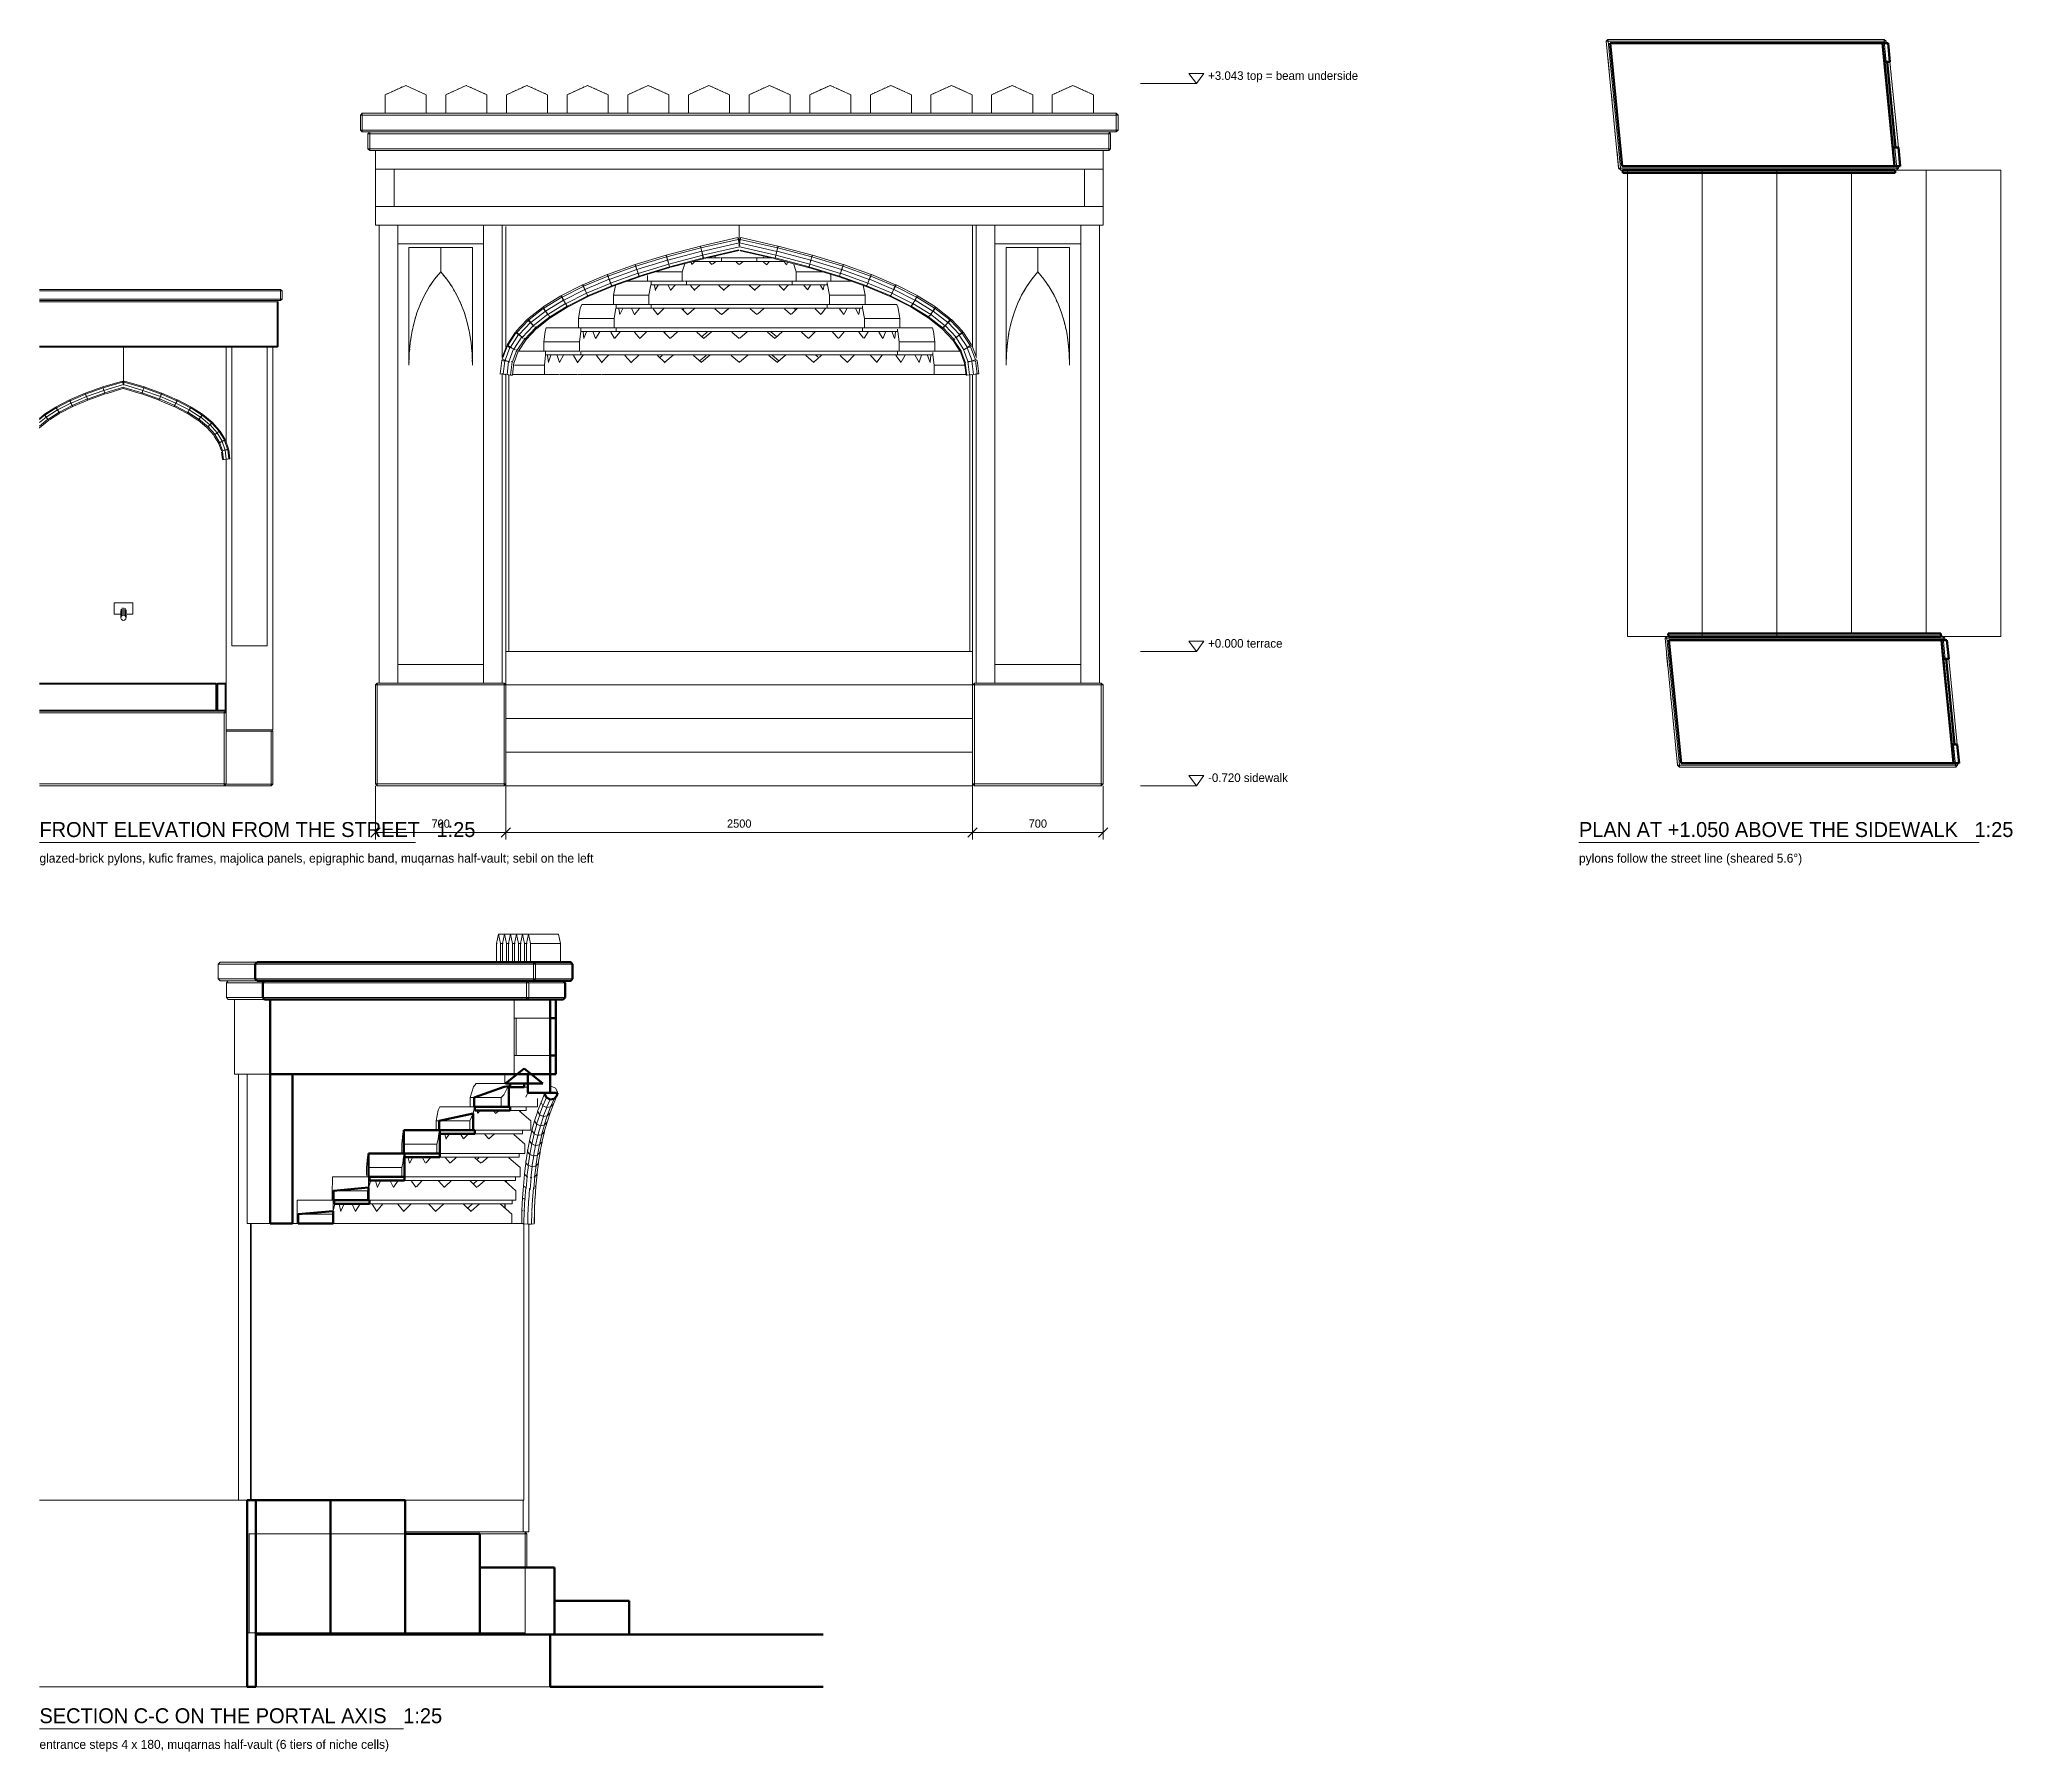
# Model space of a CAD drawing. Header units: metres. Extents: x 10 to 831, y 10 to 584.
# Drawn here: x 30 to 452.9, y 56.9 to 424 of the extents above; entities that cross this region are included whole.
import ezdxf
from ezdxf.enums import TextEntityAlignment as Align

# ---------------------------------------------------------------- set-up
doc = ezdxf.new("R2010")
doc.units = ezdxf.units.M
for name, color, linetype, lineweight in [('CUT', 7, 'Continuous', 50), ('DIM', 1, 'Continuous', 13), ('TXT', 7, 'Continuous', 18), ('VIS', 8, 'Continuous', 13)]:
    doc.layers.add(name, color=color, linetype=linetype, lineweight=lineweight)

msp = doc.modelspace()

# ---------------------------------------------------------------- texts
at = {"layer": 'DIM'}
for s, p in [('+3.043 top = beam underside', (280.5, 415.326)), ('+0.000 terrace', (280.5, 293.6)), ('-0.720 sidewalk', (280.5, 264.8))]:
    msp.add_text(s, height=1.84, dxfattribs=at).set_placement(p)
for s, p in [('700', (116, 255)), ('2500', (180, 255)), ('700', (244, 255))]:
    msp.add_text(s, height=1.76, dxfattribs=at).set_placement(p, align=Align.CENTER)
at = {"layer": 'TXT'}
for s, height, p in [('FRONT ELEVATION FROM THE STREET   1:25', 3.2, (30, 253)), ('PLAN AT +1.050 ABOVE THE SIDEWALK   1:25', 3.2, (360, 253)), ('glazed-brick pylons, kufic frames, majolica panels, epigraphic band, muqarnas half-vault; sebil on the left', 1.92, (30, 247.5)), ('pylons follow the street line (sheared 5.6°)', 1.92, (360, 247.5)), ('SECTION C-C ON THE PORTAL AXIS   1:25', 3.2, (30, 63)), ('entrance steps 4 x 180, muqarnas half-vault (6 tiers of niche cells)', 1.92, (30, 57.5))]:
    msp.add_text(s, height=height, dxfattribs=at).set_placement(p)

# ---------------------------------------------------------------- linework, layer by layer
at = {"layer": 'CUT'}
for p, q in [((369.262, 396.8), (366.66, 423.2)), ((366.66, 423.2), (425.06, 423.2)), ((425.06, 423.2), (426.26, 423.2)), ((425.454, 419.2), (425.06, 423.2)), ((425.06, 423.2), (427.662, 396.8)), ((426.26, 423.2), (426.654, 419.2)), ((425.454, 419.2), (426.054, 419.2)), ((427.268, 400.8), (425.454, 419.2)), ((426.654, 419.2), (425.454, 419.2)), ((426.054, 419.2), (427.868, 400.8)), ((427.868, 400.8), (427.268, 400.8)), ((427.268, 400.8), (428.468, 400.8)), ((427.662, 396.8), (427.268, 400.8)), ((428.468, 400.8), (428.862, 396.8)), ((427.662, 396.8), (369.262, 396.8)), ((369.3408, 396), (427.7408, 396)), ((369.4, 395.4), (369.3408, 396)), ((427.8, 395.4), (369.4, 395.4)), ((428.862, 396.8), (427.662, 396.8)), ((427.7408, 396), (427.8, 395.4)), ((379.1388, 296.6), (437.5388, 296.6)), ((379.198, 296), (379.1388, 296.6)), ((437.5388, 296.6), (437.598, 296)), ((437.598, 296), (379.198, 296)), ((381.8788, 268.8), (379.2768, 295.2)), ((379.2768, 295.2), (437.6768, 295.2)), ((437.6768, 295.2), (438.8768, 295.2)), ((438.0712, 291.2), (437.6768, 295.2)), ((437.6768, 295.2), (440.2788, 268.8)), ((438.8768, 295.2), (439.2712, 291.2)), ((438.0712, 291.2), (438.6712, 291.2)), ((439.8848, 272.8), (438.0712, 291.2)), ((439.2712, 291.2), (438.0712, 291.2)), ((438.6712, 291.2), (440.4848, 272.8)), ((440.4848, 272.8), (439.8848, 272.8)), ((439.8848, 272.8), (441.0848, 272.8)), ((440.2788, 268.8), (439.8848, 272.8)), ((441.0848, 272.8), (441.4788, 268.8)), ((440.2788, 268.8), (381.8788, 268.8)), ((441.4788, 268.8), (440.2788, 268.8)), ((76.2696, 225.76), (76.6696, 226.16)), ((76.2696, 222.56), (76.2696, 225.76)), ((76.6696, 226.16), (143.8696, 226.16)), ((143.8696, 226.16), (144.2696, 225.76)), ((144.2696, 225.76), (144.2696, 222.56)), ((76.6696, 222.16), (76.2696, 222.56)), ((143.8696, 222.16), (76.6696, 222.16)), ((78.2696, 222.16), (77.8696, 221.76)), ((77.8696, 221.76), (77.8696, 218.56)), ((142.2696, 222.16), (78.2696, 222.16)), ((142.6696, 221.76), (142.2696, 222.16)), ((142.6696, 218.56), (142.6696, 221.76)), ((144.2696, 222.56), (143.8696, 222.16)), ((77.8696, 218.56), (78.2696, 218.16)), ((78.2696, 218.16), (142.2696, 218.16)), ((139.4696, 218.16), (79.4696, 218.16)), ((79.4696, 218.16), (79.4696, 202.16)), ((140.6696, 218.16), (139.4696, 218.16)), ((139.4696, 218.16), (139.4696, 214.16)), ((139.4696, 202.16), (139.4696, 218.16)), ((140.6696, 214.16), (140.6696, 218.16)), ((142.2696, 218.16), (142.6696, 218.56)), ((139.4696, 214.16), (140.6696, 214.16)), ((140.6696, 214.16), (139.4696, 214.16)), ((139.4696, 214.16), (139.4696, 206.16)), ((140.6696, 206.16), (140.6696, 214.16)), ((133.8696, 203.36), (129.8696, 200.16)), ((137.8696, 200.16), (133.8696, 203.36)), ((140.6696, 206.16), (139.4696, 206.16)), ((139.4696, 206.16), (139.4696, 202.16)), ((139.4696, 206.16), (140.6696, 206.16)), ((140.6696, 202.16), (140.6696, 206.16)), ((84.2696, 202.16), (79.4696, 202.16)), ((79.4696, 202.16), (79.4696, 170.16)), ((79.4696, 202.16), (139.4696, 202.16)), ((84.2696, 170.16), (84.2696, 202.16)), ((129.618, 199.41), (123.1892, 197.16)), ((129.6184, 199.41), (123.1896, 197.16)), ((130.5824, 199.5532), (129.618, 199.41)), ((130.5824, 199.5532), (129.6184, 199.41)), ((129.8696, 200.16), (133.8696, 200.16)), ((130.5824, 199.41), (130.5824, 199.5532)), ((130.5824, 199.41), (130.5824, 199.5532)), ((130.5824, 197.0608), (130.5824, 199.41)), ((130.5824, 199.162), (130.5824, 199.41)), ((130.5824, 195.16), (130.5824, 199.162)), ((130.8936, 199.36), (130.8936, 200.16)), ((130.8936, 200.16), (133.8696, 200.16)), ((133.8696, 199.36), (130.8936, 199.36)), ((133.8696, 200.16), (133.8696, 199.36)), ((133.8696, 200.16), (137.8696, 200.16)), ((134.6696, 202.16), (134.6696, 198.16)), ((139.4696, 202.16), (134.6696, 202.16)), ((134.6696, 198.16), (134.6696, 202.16)), ((134.6696, 202.16), (139.4696, 202.16)), ((139.4696, 198.16), (139.4696, 202.16)), ((139.4696, 202.16), (139.4696, 198.16)), ((139.4696, 202.16), (140.6696, 202.16)), ((123.1892, 197.16), (123.1892, 195.16)), ((123.1892, 195.16), (130.5824, 195.16)), ((123.1896, 197.16), (123.1896, 195.16)), ((123.1896, 195.16), (130.5824, 195.16)), ((123.3496, 194.36), (123.3496, 195.16)), ((123.3496, 195.16), (130.8936, 195.16)), ((130.5824, 195.16), (130.5824, 197.0608)), ((130.8936, 195.16), (130.8936, 194.36)), ((134.6696, 198.16), (139.4696, 198.16)), ((139.4696, 198.16), (134.6696, 198.16)), ((138.324, 198.16), (138.2896, 197.9176)), ((138.2896, 197.9176), (138.324, 198.16)), ((138.2896, 197.9176), (138.692, 197.132)), ((138.692, 197.132), (138.2896, 197.9176)), ((138.52, 198.16), (138.324, 198.16)), ((138.324, 198.16), (138.7396, 198.16)), ((138.7396, 198.16), (138.52, 198.16)), ((138.692, 197.132), (139.468, 196.7392)), ((139.468, 196.7392), (138.692, 197.132)), ((139.6696, 198.16), (138.7396, 198.16)), ((138.7396, 198.16), (139.0496, 198.16)), ((139.0496, 198.16), (139.6696, 198.16)), ((139.468, 196.7392), (140.3208, 196.8888)), ((140.3208, 196.8888), (139.468, 196.7392)), ((140.5992, 198.16), (139.6696, 198.16)), ((139.6696, 198.16), (140.2892, 198.16)), ((140.2892, 198.16), (140.5992, 198.16)), ((140.3208, 196.8888), (140.9248, 197.5244)), ((140.9248, 197.5244), (140.3208, 196.8888)), ((140.8188, 198.16), (140.5992, 198.16)), ((140.5992, 198.16), (141.0148, 198.16)), ((141.0148, 198.16), (140.8188, 198.16)), ((140.9248, 197.5244), (141.0148, 198.16)), ((141.0148, 198.16), (140.9248, 197.5244)), ((122.95, 193.7028), (115.6456, 192.16)), ((122.95, 193.7028), (115.6456, 192.16)), ((115.6456, 192.16), (115.6456, 190.16)), ((115.6456, 192.16), (115.6456, 190.16)), ((122.95, 193.074), (122.95, 193.7028)), ((122.95, 193.074), (122.95, 193.7028)), ((122.95, 191.2932), (122.95, 193.074)), ((122.95, 190.16), (122.95, 193.074)), ((122.95, 190.16), (122.95, 191.2932)), ((130.8936, 194.36), (123.3496, 194.36)), ((108.1016, 190.16), (115.8056, 190.16)), ((108.1016, 189.41), (108.1016, 190.16)), ((108.1016, 188.1112), (108.1016, 189.41)), ((108.1016, 185.16), (108.1016, 188.1112)), ((115.6456, 190.16), (122.95, 190.16)), ((115.6456, 190.16), (122.95, 190.16)), ((115.8056, 190.16), (115.8056, 189.41)), ((115.8056, 189.36), (115.8056, 190.16)), ((115.8056, 190.16), (123.3496, 190.16)), ((115.8056, 189.41), (115.8056, 188.1112)), ((123.3496, 189.36), (115.8056, 189.36)), ((115.8056, 188.1112), (115.8056, 185.16)), ((123.3496, 190.16), (123.3496, 189.36)), ((100.5576, 185.16), (108.2616, 185.16)), ((100.5576, 184.41), (100.5576, 185.16)), ((100.5576, 183.1112), (100.5576, 184.41)), ((100.5576, 180.16), (100.5576, 183.1112)), ((115.8056, 185.16), (108.1016, 185.16)), ((108.2616, 185.16), (108.2616, 184.41)), ((108.2616, 184.36), (108.2616, 185.16)), ((108.2616, 185.16), (115.8056, 185.16)), ((108.2616, 184.41), (108.2616, 183.1112)), ((115.8056, 184.36), (108.2616, 184.36)), ((108.2616, 183.1112), (108.2616, 180.16)), ((115.8056, 185.16), (115.8056, 184.36)), ((100.5028, 177.8824), (93.0132, 177.16)), ((93.0132, 177.16), (100.5028, 177.8824)), ((100.5028, 176.5244), (100.5028, 177.8824)), ((100.5028, 177.8824), (100.5028, 176.5244)), ((108.2616, 180.16), (100.5576, 180.16)), ((100.7176, 179.36), (100.7176, 180.16)), ((100.7176, 180.16), (108.2616, 180.16)), ((108.2616, 179.36), (100.7176, 179.36)), ((108.2616, 180.16), (108.2616, 179.36)), ((93.0132, 177.16), (93.0132, 175.16)), ((93.0132, 175.16), (93.0132, 177.16)), ((93.0132, 175.16), (100.5028, 175.16)), ((100.5028, 175.16), (93.0132, 175.16)), ((93.1736, 174.36), (93.1736, 175.16)), ((93.1736, 175.16), (100.7176, 175.16)), ((100.7176, 174.36), (93.1736, 174.36)), ((100.5028, 175.16), (100.5028, 176.5244)), ((100.5028, 176.5244), (100.5028, 175.16)), ((100.7176, 175.16), (100.7176, 174.36)), ((79.4696, 170.16), (84.2696, 170.16)), ((92.9728, 172.7728), (85.4692, 172.16)), ((92.9728, 172.7728), (85.4692, 172.16)), ((85.4692, 172.16), (85.4692, 170.16)), ((85.4692, 172.16), (85.4692, 170.16)), ((85.4692, 170.16), (92.9728, 170.16)), ((85.4692, 170.16), (92.9728, 170.16)), ((92.9728, 171.3172), (92.9728, 172.7728)), ((92.9728, 171.3172), (92.9728, 172.7728)), ((92.9728, 170.61), (92.9728, 171.3172)), ((92.9728, 170.16), (92.9728, 171.3172)), ((92.9728, 170.16), (92.9728, 170.61)), ((74.54, 110.8), (76.396, 110.8)), ((74.54, 70.8), (74.54, 110.8)), ((92.396, 110.8), (76.396, 110.8)), ((76.396, 110.8), (76.396, 82)), ((76.396, 110.8), (76.396, 70.8)), ((92.396, 82), (92.396, 110.8)), ((108.396, 110.8), (92.396, 110.8)), ((92.396, 110.8), (92.396, 82)), ((108.396, 82), (108.396, 110.8)), ((124.396, 103.6), (108.396, 103.6)), ((108.396, 103.6), (108.396, 82)), ((124.396, 82), (124.396, 103.6)), ((140.396, 96.4), (124.396, 96.4)), ((124.396, 96.4), (124.396, 82)), ((140.396, 82), (140.396, 96.4)), ((156.396, 89.2), (140.396, 89.2)), ((140.396, 89.2), (140.396, 82)), ((156.396, 82), (156.396, 89.2)), ((76.396, 82), (92.396, 82)), ((92.396, 82), (108.396, 82)), ((108.396, 82), (124.396, 82)), ((124.396, 82), (140.396, 82)), ((198, 82), (139.4696, 82)), ((139.4696, 82), (139.4696, 70.8)), ((140.396, 82), (156.396, 82)), ((76.396, 70.8), (74.54, 70.8)), ((139.4696, 70.8), (198, 70.8))]:
    msp.add_line(p, q, dxfattribs=at)
at = {"layer": 'DIM'}
for p, q in [((266, 414.526), (278, 414.526)), ((266, 292.8), (278, 292.8)), ((102, 264), (102, 252.5)), ((130, 264), (130, 252.5)), ((130, 264), (130, 252.5)), ((230, 264), (230, 252.5)), ((230, 264), (230, 252.5)), ((258, 264), (258, 252.5)), ((266, 264), (278, 264)), ((101, 253), (103, 255)), ((102, 254), (130, 254)), ((129, 253), (131, 255)), ((129, 253), (131, 255)), ((130, 254), (230, 254)), ((229, 253), (231, 255)), ((229, 253), (231, 255)), ((230, 254), (258, 254)), ((257, 253), (259, 255))]:
    msp.add_line(p, q, dxfattribs=at)
for points in [[(276.4, 416.726), (279.6, 416.726), (278, 414.526), (276.4, 416.726)], [(276.4, 295), (279.6, 295), (278, 292.8), (276.4, 295)], [(276.4, 266.2), (279.6, 266.2), (278, 264), (276.4, 266.2)]]:
    msp.add_lwpolyline(points, dxfattribs=at)
at = {"layer": 'TXT'}
for p, q in [((30, 251.8), (110.6, 251.8)), ((360, 251.8), (445.8, 251.8)), ((30, 61.8), (108, 61.8))]:
    msp.add_line(p, q, dxfattribs=at)
at = {"layer": 'VIS'}
for p, q in [((366.1812, 424), (365.8204, 423.6)), ((365.8204, 423.6), (366.2204, 423.6)), ((365.8204, 423.6), (368.5016, 396.4)), ((366.1812, 424), (366.1908, 423.9)), ((366.2204, 423.6), (366.1812, 424)), ((366.1812, 424), (425.3812, 424)), ((425.3812, 424), (366.1812, 424)), ((366.1812, 424), (366.1812, 424)), ((368.9016, 396.4), (366.2204, 423.6)), ((366.2204, 423.6), (425.4204, 423.6)), ((366.66, 423.2), (425.06, 423.2)), ((369.262, 396.8), (366.66, 423.2)), ((366.66, 423.2), (366.66, 423.2)), ((369.262, 396.8), (366.66, 423.2)), ((366.66, 423.2), (425.06, 423.2)), ((425.06, 423.2), (425.4504, 419.24)), ((425.454, 419.2), (425.06, 423.2)), ((425.06, 423.2), (426.26, 423.2)), ((425.06, 423.2), (425.06, 423.2)), ((425.06, 423.2), (425.06, 423.2)), ((425.06, 423.2), (426.26, 423.2)), ((425.454, 419.2), (425.06, 423.2)), ((425.06, 423.2), (427.662, 396.8)), ((425.3812, 424), (425.4908, 423.9)), ((425.8204, 423.6), (425.3812, 424)), ((425.3812, 424), (425.4204, 423.6)), ((425.3812, 424), (425.3812, 424)), ((425.4204, 423.6), (425.8204, 423.6)), ((425.4204, 423.6), (425.8596, 419.1468)), ((425.8204, 423.6), (425.7204, 423.6)), ((425.8204, 423.6), (425.856, 423.2388)), ((425.8444, 423.3592), (425.8204, 423.6)), ((425.8204, 423.6), (425.8204, 423.6)), ((426.26, 423.2), (426.654, 419.2)), ((426.26, 423.2), (426.26, 423.2)), ((426.26, 423.2), (426.654, 419.2)), ((366.4372, 417.3416), (366.1644, 420.1096)), ((426.654, 419.2), (425.454, 419.2)), ((425.454, 419.2), (425.454, 419.2)), ((425.4776, 418.9612), (425.454, 419.2)), ((425.454, 419.2), (426.654, 419.2)), ((425.454, 419.2), (427.268, 400.8)), ((426.654, 419.2), (425.454, 419.2)), ((425.454, 419.2), (425.454, 419.2)), ((427.268, 400.8), (425.454, 419.2)), ((425.454, 419.2), (426.054, 419.2)), ((425.454, 419.2), (425.454, 419.2)), ((425.454, 419.2), (426.054, 419.2)), ((427.268, 400.8), (425.454, 419.2)), ((426.654, 419.2), (425.454, 419.2)), ((426.054, 419.2), (427.868, 400.8)), ((426.054, 419.2), (426.054, 419.2)), ((426.054, 419.2), (427.868, 400.8)), ((426.654, 419.2), (426.666, 419.0804)), ((428.468, 400.8), (426.654, 419.2)), ((426.654, 419.2), (426.654, 419.2)), ((426.654, 419.2), (426.654, 419.2)), ((426.7012, 418.722), (426.7132, 418.6024)), ((425.5248, 418.4832), (425.5132, 418.6024)), ((425.572, 418.0052), (425.56, 418.1248)), ((425.6192, 417.5272), (425.6072, 417.6468)), ((425.666, 417.0492), (425.6544, 417.1688)), ((425.7368, 416.3324), (425.7252, 416.452)), ((425.784, 415.8544), (425.772, 415.974)), ((425.8312, 415.3764), (425.8192, 415.496)), ((425.878, 414.8988), (425.8664, 415.018)), ((425.9252, 414.4208), (425.9136, 414.5404)), ((426.7484, 418.244), (426.76, 418.1248)), ((426.7956, 417.766), (426.8072, 417.6468)), ((426.8428, 417.2884), (426.8544, 417.1688)), ((426.8896, 416.8104), (426.9016, 416.6908)), ((426.9368, 416.3324), (426.9484, 416.2128)), ((426.984, 415.8544), (426.9956, 415.7352)), ((427.0548, 415.1376), (427.0664, 415.018)), ((427.1016, 414.6596), (427.1136, 414.5404)), ((108.5, 414.16), (104.1, 412.16)), ((104.1, 412.16), (104.1, 408.2848)), ((104.32, 412.26), (104.87, 412.51)), ((105.42, 412.76), (105.75, 412.91)), ((106.08, 413.06), (106.41, 413.21)), ((106.74, 413.36), (106.85, 413.41)), ((107.4, 413.66), (107.73, 413.81)), ((112.9, 412.16), (108.5, 414.16)), ((108.5, 414.16), (108.61, 414.11)), ((108.5, 414.16), (108.5, 414.16)), ((109.16, 413.86), (109.49, 413.71)), ((110.26, 413.36), (110.59, 413.21)), ((111.36, 412.86), (111.69, 412.71)), ((112.46, 412.36), (112.9, 412.16)), ((112.9, 408.41), (112.9, 412.16)), ((112.9, 412.16), (112.9, 408.2848)), ((112.9, 412.16), (112.9, 412.16)), ((121.5, 414.16), (117.1, 412.16)), ((117.1, 412.16), (117.1, 408.2848)), ((117.32, 412.26), (117.65, 412.41)), ((118.42, 412.76), (118.75, 412.91)), ((119.52, 413.26), (119.85, 413.41)), ((120.62, 413.76), (120.95, 413.91)), ((121.5, 414.16), (121.61, 414.11)), ((125.9, 412.16), (121.5, 414.16)), ((121.5, 414.16), (121.5, 414.16)), ((122.38, 413.76), (122.71, 413.61)), ((123.26, 413.36), (123.37, 413.31)), ((123.7, 413.16), (124.03, 413.01)), ((124.36, 412.86), (124.69, 412.71)), ((125.24, 412.46), (125.9, 412.16)), ((125.9, 412.16), (125.9, 408.2848)), ((125.9, 408.41), (125.9, 412.16)), ((125.9, 412.16), (125.9, 412.16)), ((134.5, 414.16), (130.1, 412.16)), ((130.1, 412.16), (130.1, 408.2848)), ((130.32, 412.26), (130.87, 412.51)), ((131.42, 412.76), (131.75, 412.91)), ((132.08, 413.06), (132.19, 413.11)), ((132.74, 413.36), (132.85, 413.41)), ((133.4, 413.66), (133.73, 413.81)), ((134.5, 414.16), (134.61, 414.11)), ((138.9, 412.16), (134.5, 414.16)), ((134.5, 414.16), (134.5, 414.16)), ((135.38, 413.76), (135.71, 413.61)), ((136.26, 413.36), (136.37, 413.31)), ((136.92, 413.06), (137.03, 413.01)), ((137.36, 412.86), (137.69, 412.71)), ((138.24, 412.46), (138.9, 412.16)), ((138.9, 412.16), (138.9, 408.2848)), ((138.9, 408.41), (138.9, 412.16)), ((138.9, 412.16), (138.9, 412.16)), ((147.5, 414.16), (143.1, 412.16)), ((143.1, 412.16), (143.1, 408.2848)), ((143.32, 412.26), (143.87, 412.51)), ((144.42, 412.76), (144.75, 412.91)), ((145.08, 413.06), (145.41, 413.21)), ((145.74, 413.36), (145.85, 413.41)), ((146.4, 413.66), (146.73, 413.81)), ((147.5, 414.16), (147.61, 414.11)), ((151.9, 412.16), (147.5, 414.16)), ((147.5, 414.16), (147.5, 414.16)), ((148.16, 413.86), (148.27, 413.81)), ((148.82, 413.56), (148.93, 413.51)), ((149.26, 413.36), (149.37, 413.31)), ((149.92, 413.06), (150.03, 413.01)), ((150.36, 412.86), (150.47, 412.81)), ((151.02, 412.56), (151.13, 412.51)), ((151.46, 412.36), (151.57, 412.31)), ((151.9, 412.16), (151.9, 408.2848)), ((151.9, 408.41), (151.9, 412.16)), ((151.9, 412.16), (151.9, 412.16)), ((160.5, 414.16), (156.1, 412.16)), ((156.1, 412.16), (156.1, 408.2848)), ((156.54, 412.36), (156.65, 412.41)), ((156.98, 412.56), (157.09, 412.61)), ((157.64, 412.86), (157.75, 412.91)), ((158.08, 413.06), (158.19, 413.11)), ((158.74, 413.36), (158.85, 413.41)), ((159.18, 413.56), (159.29, 413.61)), ((159.84, 413.86), (159.95, 413.91)), ((160.28, 414.06), (160.5, 414.16)), ((160.5, 414.16), (160.83, 414.01)), ((164.9, 412.16), (160.5, 414.16)), ((160.5, 414.16), (160.5, 414.16)), ((161.16, 413.86), (161.27, 413.81)), ((161.6, 413.66), (161.71, 413.61)), ((162.04, 413.46), (162.15, 413.41)), ((162.48, 413.26), (162.81, 413.11)), ((163.14, 412.96), (163.25, 412.91)), ((163.58, 412.76), (163.69, 412.71)), ((164.02, 412.56), (164.13, 412.51)), ((164.46, 412.36), (164.57, 412.31)), ((164.9, 412.16), (164.9, 408.2848)), ((164.9, 408.41), (164.9, 412.16)), ((164.9, 412.16), (164.9, 412.16)), ((173.5, 414.16), (169.1, 412.16)), ((169.1, 412.16), (169.1, 408.2848)), ((169.54, 412.36), (169.65, 412.41)), ((169.98, 412.56), (170.09, 412.61)), ((170.42, 412.76), (170.53, 412.81)), ((170.86, 412.96), (170.97, 413.01)), ((171.52, 413.26), (171.63, 413.31)), ((171.96, 413.46), (172.07, 413.51)), ((172.4, 413.66), (172.51, 413.71)), ((172.84, 413.86), (172.95, 413.91)), ((173.28, 414.06), (173.5, 414.16)), ((173.5, 414.16), (173.83, 414.01)), ((177.9, 412.16), (173.5, 414.16)), ((173.5, 414.16), (173.5, 414.16)), ((174.16, 413.86), (174.27, 413.81)), ((174.82, 413.56), (174.93, 413.51)), ((175.26, 413.36), (175.37, 413.31)), ((175.92, 413.06), (176.03, 413.01)), ((176.36, 412.86), (176.47, 412.81)), ((177.02, 412.56), (177.13, 412.51)), ((177.46, 412.36), (177.57, 412.31)), ((177.9, 412.16), (177.9, 408.16)), ((177.9, 408.41), (177.9, 412.16)), ((177.9, 412.16), (177.9, 412.16)), ((186.5, 414.16), (182.1, 412.16)), ((182.1, 412.16), (182.1, 408.2848)), ((182.54, 412.36), (182.65, 412.41)), ((182.98, 412.56), (183.09, 412.61)), ((183.64, 412.86), (183.75, 412.91)), ((184.08, 413.06), (184.19, 413.11)), ((184.74, 413.36), (184.85, 413.41)), ((185.18, 413.56), (185.29, 413.61)), ((185.84, 413.86), (185.95, 413.91)), ((186.28, 414.06), (186.5, 414.16)), ((186.5, 414.16), (186.83, 414.01)), ((190.9, 412.16), (186.5, 414.16)), ((186.5, 414.16), (186.5, 414.16)), ((187.16, 413.86), (187.27, 413.81)), ((187.6, 413.66), (187.71, 413.61)), ((188.04, 413.46), (188.15, 413.41)), ((188.48, 413.26), (188.59, 413.21)), ((189.14, 412.96), (189.25, 412.91)), ((189.58, 412.76), (189.69, 412.71)), ((190.02, 412.56), (190.13, 412.51)), ((190.46, 412.36), (190.57, 412.31)), ((190.9, 412.16), (190.9, 408.16)), ((190.9, 408.41), (190.9, 412.16)), ((190.9, 412.16), (190.9, 412.16)), ((199.5, 414.16), (195.1, 412.16)), ((195.1, 412.16), (195.1, 408.2848)), ((195.54, 412.36), (195.65, 412.41)), ((195.98, 412.56), (196.09, 412.61)), ((196.42, 412.76), (196.53, 412.81)), ((196.86, 412.96), (196.97, 413.01)), ((197.3, 413.16), (197.63, 413.31)), ((197.96, 413.46), (198.07, 413.51)), ((198.4, 413.66), (198.51, 413.71)), ((198.84, 413.86), (198.95, 413.91)), ((199.28, 414.06), (199.5, 414.16)), ((199.5, 414.16), (199.83, 414.01)), ((203.9, 412.16), (199.5, 414.16)), ((199.5, 414.16), (199.5, 414.16)), ((200.16, 413.86), (200.27, 413.81)), ((200.82, 413.56), (200.93, 413.51)), ((201.26, 413.36), (201.37, 413.31)), ((201.92, 413.06), (202.03, 413.01)), ((202.36, 412.86), (202.47, 412.81)), ((203.02, 412.56), (203.13, 412.51)), ((203.46, 412.36), (203.57, 412.31)), ((203.9, 412.16), (203.9, 408.16)), ((203.9, 408.41), (203.9, 412.16)), ((203.9, 412.16), (203.9, 412.16)), ((212.5, 414.16), (208.1, 412.16)), ((208.1, 412.16), (208.1, 408.2848)), ((208.54, 412.36), (208.65, 412.41)), ((208.98, 412.56), (209.09, 412.61)), ((209.64, 412.86), (209.75, 412.91)), ((210.08, 413.06), (210.19, 413.11)), ((210.74, 413.36), (210.85, 413.41)), ((211.18, 413.56), (211.29, 413.61)), ((211.84, 413.86), (211.95, 413.91)), ((212.28, 414.06), (212.5, 414.16)), ((212.5, 414.16), (212.83, 414.01)), ((216.9, 412.16), (212.5, 414.16)), ((212.5, 414.16), (212.5, 414.16)), ((213.16, 413.86), (213.27, 413.81)), ((213.82, 413.56), (213.93, 413.51)), ((214.26, 413.36), (214.37, 413.31)), ((214.92, 413.06), (215.03, 413.01)), ((215.36, 412.86), (215.47, 412.81)), ((216.02, 412.56), (216.13, 412.51)), ((216.46, 412.36), (216.57, 412.31)), ((216.9, 412.16), (216.9, 408.16)), ((216.9, 408.41), (216.9, 412.16)), ((216.9, 412.16), (216.9, 412.16)), ((225.5, 414.16), (221.1, 412.16)), ((221.1, 412.16), (221.1, 408.2848)), ((221.54, 412.36), (221.65, 412.41)), ((221.98, 412.56), (222.09, 412.61)), ((222.64, 412.86), (222.75, 412.91)), ((223.08, 413.06), (223.19, 413.11)), ((223.74, 413.36), (223.85, 413.41)), ((224.18, 413.56), (224.29, 413.61)), ((224.84, 413.86), (224.95, 413.91)), ((225.28, 414.06), (225.5, 414.16)), ((225.5, 414.16), (225.83, 414.01)), ((229.9, 412.16), (225.5, 414.16)), ((225.5, 414.16), (225.5, 414.16)), ((226.16, 413.86), (226.27, 413.81)), ((226.6, 413.66), (226.71, 413.61)), ((227.04, 413.46), (227.15, 413.41)), ((227.48, 413.26), (227.81, 413.11)), ((228.14, 412.96), (228.25, 412.91)), ((228.58, 412.76), (228.69, 412.71)), ((229.02, 412.56), (229.13, 412.51)), ((229.46, 412.36), (229.57, 412.31)), ((229.9, 412.16), (229.9, 408.16)), ((229.9, 408.41), (229.9, 412.16)), ((229.9, 412.16), (229.9, 412.16)), ((238.5, 414.16), (234.1, 412.16)), ((234.1, 412.16), (234.1, 408.2848)), ((234.54, 412.36), (234.65, 412.41)), ((234.98, 412.56), (235.09, 412.61)), ((235.42, 412.76), (235.53, 412.81)), ((235.86, 412.96), (235.97, 413.01)), ((236.52, 413.26), (236.63, 413.31)), ((236.96, 413.46), (237.07, 413.51)), ((237.4, 413.66), (237.51, 413.71)), ((237.84, 413.86), (237.95, 413.91)), ((238.28, 414.06), (238.5, 414.16)), ((238.5, 414.16), (238.83, 414.01)), ((242.9, 412.16), (238.5, 414.16)), ((238.5, 414.16), (238.5, 414.16)), ((239.16, 413.86), (239.27, 413.81)), ((239.82, 413.56), (239.93, 413.51)), ((240.26, 413.36), (240.37, 413.31)), ((240.92, 413.06), (241.03, 413.01)), ((241.36, 412.86), (241.47, 412.81)), ((242.02, 412.56), (242.13, 412.51)), ((242.46, 412.36), (242.57, 412.31)), ((242.9, 412.16), (242.9, 408.16)), ((242.9, 408.16), (242.9, 412.16)), ((242.9, 412.16), (242.9, 412.16)), ((251.5, 414.16), (247.1, 412.16)), ((247.1, 412.16), (247.1, 408.16)), ((247.54, 412.36), (247.65, 412.41)), ((247.98, 412.56), (248.09, 412.61)), ((248.64, 412.86), (248.75, 412.91)), ((249.08, 413.06), (249.19, 413.11)), ((249.74, 413.36), (249.85, 413.41)), ((250.18, 413.56), (250.29, 413.61)), ((250.84, 413.86), (250.95, 413.91)), ((251.28, 414.06), (251.5, 414.16)), ((251.5, 414.16), (251.83, 414.01)), ((255.9, 412.16), (251.5, 414.16)), ((251.5, 414.16), (251.5, 414.16)), ((252.16, 413.86), (252.27, 413.81)), ((252.6, 413.66), (252.71, 413.61)), ((253.04, 413.46), (253.15, 413.41)), ((253.48, 413.26), (253.59, 413.21)), ((254.14, 412.96), (254.25, 412.91)), ((254.58, 412.76), (254.69, 412.71)), ((255.02, 412.56), (255.13, 412.51)), ((255.46, 412.36), (255.57, 412.31)), ((255.9, 412.16), (255.9, 408.16)), ((255.9, 408.16), (255.9, 412.16)), ((255.9, 412.16), (255.9, 412.16)), ((367.078, 410.8424), (366.8288, 413.37)), ((425.996, 413.704), (425.984, 413.8232)), ((426.0432, 413.226), (426.0312, 413.3452)), ((426.09, 412.748), (426.0784, 412.8676)), ((426.1372, 412.27), (426.1256, 412.3896)), ((426.1844, 411.7924), (426.1724, 411.9116)), ((426.2552, 411.0752), (426.2432, 411.1948)), ((426.302, 410.5972), (426.2904, 410.7168)), ((427.1488, 414.182), (427.1608, 414.0624)), ((427.196, 413.704), (427.2076, 413.5844)), ((427.2432, 413.226), (427.2548, 413.1064)), ((427.29, 412.748), (427.302, 412.6284)), ((427.3372, 412.27), (427.3492, 412.1508)), ((427.408, 411.5532), (427.4196, 411.4336)), ((427.4552, 411.0752), (427.4668, 410.9556)), ((427.502, 410.5972), (427.514, 410.478)), ((99.2, 408.16), (98.8, 407.76)), ((98.8, 407.76), (99.2, 407.76)), ((98.8, 407.76), (98.8, 404.56)), ((99.2, 407.76), (99.2, 408.16)), ((99.2, 408.16), (99.2, 408.06)), ((260.8, 408.16), (99.2, 408.16)), ((99.2, 408.16), (99.2, 408.16)), ((99.2, 408.16), (99.2, 408.16)), ((99.2, 408.16), (104.1004, 408.16)), ((99.2, 407.76), (260.8, 407.76)), ((99.2, 404.56), (99.2, 407.76)), ((113.0652, 408.16), (117.0096, 408.16)), ((125.974, 408.16), (130.1572, 408.16)), ((139.122, 408.16), (143.0664, 408.16)), ((152.0308, 408.16), (156.214, 408.16)), ((164.9396, 408.16), (169.1232, 408.16)), ((177.9, 408.16), (177.7776, 408.16)), ((177.9, 408.16), (177.9, 408.16)), ((178.0876, 408.16), (182.032, 408.16)), ((190.9, 408.16), (190.7776, 408.16)), ((190.9, 408.16), (190.9, 408.16)), ((190.9964, 408.16), (195.18, 408.16)), ((203.9, 408.16), (203.7776, 408.16)), ((203.9, 408.16), (203.9, 408.16)), ((203.9052, 408.16), (208.0888, 408.16)), ((216.9, 408.16), (216.7776, 408.16)), ((216.9, 408.16), (216.9, 408.16)), ((217.0532, 408.16), (220.9976, 408.16)), ((229.9, 408.16), (229.7776, 408.16)), ((229.9, 408.16), (229.9, 408.16)), ((229.962, 408.16), (234.1456, 408.16)), ((240.7, 408.16), (242.9, 408.16)), ((242.9, 408.16), (242.7776, 408.16)), ((242.9, 408.16), (242.9, 408.16)), ((243.11, 408.16), (247.0544, 408.16)), ((247.1, 408.16), (255.9, 408.16)), ((247.1, 408.16), (247.1, 408.16)), ((255.9, 408.16), (255.7776, 408.16)), ((255.9, 408.16), (255.9, 408.16)), ((256.0188, 408.16), (260.8, 408.16)), ((260.8, 408.16), (261.2, 407.76)), ((260.8, 408.16), (260.8, 407.76)), ((261.2, 407.76), (260.8, 408.16)), ((260.8, 408.16), (260.8, 408.16)), ((260.8, 407.76), (261.2, 407.76)), ((260.8, 407.76), (260.8, 404.56)), ((261.2, 407.76), (261.1, 407.76)), ((261.2, 407.76), (261.2, 404.56)), ((261.2, 404.56), (261.2, 407.76)), ((261.2, 407.76), (261.2, 407.76)), ((367.1492, 410.1204), (367.1372, 410.2408)), ((367.2204, 409.398), (367.1848, 409.7592)), ((367.8608, 402.8992), (367.4932, 406.63)), ((426.3492, 410.1196), (426.3376, 410.2388)), ((426.3964, 409.6416), (426.3844, 409.7612)), ((426.4436, 409.1636), (426.4316, 409.2832)), ((426.514, 408.4468), (426.4788, 408.8052)), ((426.5612, 407.9688), (426.5496, 408.0884)), ((426.6084, 407.4908), (426.5964, 407.6104)), ((426.6556, 407.0132), (426.6436, 407.1324)), ((426.7024, 406.5352), (426.6908, 406.6544)), ((426.7732, 405.818), (426.738, 406.1764)), ((427.5492, 410.1196), (427.5612, 410)), ((427.5964, 409.6416), (427.608, 409.522)), ((427.6436, 409.1636), (427.6552, 409.044)), ((427.6904, 408.6856), (427.7024, 408.566)), ((427.7376, 408.2076), (427.7732, 407.8492)), ((427.8084, 407.4908), (427.82, 407.3716)), ((427.8556, 407.0132), (427.8672, 406.8936)), ((427.9024, 406.5352), (427.9144, 406.4156)), ((427.9496, 406.0572), (427.9616, 405.9376)), ((99.2, 404.56), (98.8, 404.56)), ((98.8, 404.56), (99.2, 404.16)), ((98.8, 404.56), (98.8, 404.56)), ((99.2, 404.16), (99.2, 404.56)), ((260.8, 404.56), (99.2, 404.56)), ((99.2, 404.16), (260.8, 404.16)), ((100.6, 403.96), (100.4, 403.76)), ((100.4, 403.76), (100.8, 403.76)), ((100.4, 403.76), (100.4, 400.56)), ((100.8, 403.76), (100.8, 404.06)), ((100.8, 403.76), (259.2, 403.76)), ((100.8, 400.56), (100.8, 403.76)), ((259.2, 403.96), (259.2, 403.76)), ((259.2, 403.76), (259.6, 403.76)), ((259.2, 403.76), (259.2, 400.56)), ((259.6, 403.76), (259.3, 404.06)), ((259.4, 403.96), (259.6, 403.76)), ((259.6, 403.76), (259.5, 403.76)), ((259.6, 403.76), (259.6, 403.76)), ((259.6, 400.56), (259.6, 403.76)), ((259.6, 403.76), (259.6, 400.56)), ((260.8, 404.16), (261.2, 404.56)), ((261.2, 404.56), (260.8, 404.56)), ((260.8, 404.56), (260.8, 404.16)), ((260.8, 404.16), (260.8, 404.16)), ((261.2, 404.56), (260.9, 404.26)), ((261.2, 404.56), (261.2, 404.56)), ((426.8204, 405.3404), (426.8084, 405.4596)), ((426.8676, 404.8624), (426.8556, 404.982)), ((426.8816, 404.72), (426.8932, 404.6)), ((426.9144, 404.3844), (426.9028, 404.504)), ((426.9616, 403.9064), (426.95, 404.026)), ((427.0324, 403.1896), (426.9968, 403.548)), ((427.0472, 403.04), (427.0588, 402.92)), ((427.0792, 402.7116), (427.0676, 402.8312)), ((427.1264, 402.2336), (427.1148, 402.3532)), ((427.1736, 401.756), (427.162, 401.8752)), ((427.9968, 405.5792), (428.0084, 405.4596)), ((428.044, 405.1012), (428.0556, 404.982)), ((428.0912, 404.6232), (428.1264, 404.2648)), ((428.1616, 403.9064), (428.1736, 403.7868)), ((428.2088, 403.4284), (428.2204, 403.3092)), ((428.256, 402.9508), (428.2676, 402.8312)), ((428.3032, 402.4728), (428.3148, 402.3532)), ((428.35, 401.9948), (428.362, 401.8752)), ((100.8, 400.56), (100.4, 400.56)), ((100.4, 400.56), (100.8, 400.16)), ((100.4, 400.56), (100.4, 400.56)), ((100.8, 400.16), (100.8, 400.56)), ((259.2, 400.56), (100.8, 400.56)), ((100.8, 400.16), (259.2, 400.16)), ((102, 396.16), (102, 400.0352)), ((258, 384.16), (258, 400.0388)), ((258, 384.16), (258, 400.0388)), ((258, 396.16), (258, 400.0352)), ((258, 396.16), (258, 400.0352)), ((259.2, 400.16), (259.6, 400.56)), ((259.6, 400.56), (259.2, 400.56)), ((259.2, 400.56), (259.2, 400.16)), ((259.2, 400.16), (259.2, 400.16)), ((259.6, 400.56), (259.3, 400.26)), ((259.6, 400.56), (259.6, 400.56)), ((368.478, 396.6408), (368.1576, 399.8904)), ((427.2208, 401.278), (427.2088, 401.3972)), ((427.2128, 401.36), (427.2244, 401.24)), ((427.268, 400.8), (428.468, 400.8)), ((427.268, 400.8), (427.268, 400.8)), ((427.868, 400.8), (427.268, 400.8)), ((427.268, 400.8), (427.268, 400.8)), ((427.268, 400.8), (427.268, 400.8)), ((427.868, 400.8), (427.268, 400.8)), ((427.268, 400.8), (428.468, 400.8)), ((427.662, 396.8), (427.268, 400.8)), ((427.662, 396.8), (427.28, 400.6752)), ((427.2836, 400.64), (427.662, 396.8)), ((427.6744, 400.7328), (428.1016, 396.4)), ((427.868, 400.8), (427.868, 400.8)), ((428.468, 400.8), (428.348, 400.8)), ((428.3972, 401.5168), (428.4088, 401.3972)), ((428.4444, 401.0388), (428.468, 400.8)), ((428.468, 400.8), (428.862, 396.8)), ((428.468, 400.8), (428.468, 400.8)), ((428.468, 400.8), (428.468, 400.8)), ((428.468, 400.8), (428.862, 396.8)), ((258, 396.16), (102, 396.16)), ((102, 396.16), (102, 396.16)), ((102, 396.16), (106, 396.16)), ((102, 388.16), (102, 396.16)), ((106, 396.16), (254, 396.16)), ((106, 388.16), (106, 396.16)), ((106, 396.16), (106, 396.16)), ((106, 388.16), (106, 396.16)), ((254, 396.16), (254, 396.16)), ((254, 388.16), (254, 396.16)), ((254, 396.16), (258, 396.16)), ((254, 388.16), (254, 396.16)), ((258, 396.16), (257.8752, 396.16)), ((258, 396.16), (258, 396.16)), ((258, 396.16), (258, 396.16)), ((258, 388.16), (258, 396.16)), ((258, 388.16), (258, 396.16)), ((368.9016, 396.4), (368.5016, 396.4)), ((368.5016, 396.4), (368.9412, 396)), ((368.5016, 396.4), (368.5016, 396.4)), ((368.9412, 396), (368.9016, 396.4)), ((428.1016, 396.4), (368.9016, 396.4)), ((368.9412, 396), (428.1408, 396)), ((369.262, 396.8), (369.262, 396.8)), ((427.662, 396.8), (369.262, 396.8)), ((427.662, 396.8), (369.262, 396.8)), ((369.4, 395.4), (369.3408, 396)), ((369.3408, 396), (427.7408, 396)), ((369.3408, 396), (369.3408, 396)), ((369.3408, 396), (427.7408, 396)), ((369.4, 395.4), (369.3408, 396)), ((427.8, 395.4), (369.4, 395.4)), ((369.4, 395.4), (369.4, 395.4)), ((427.8, 395.4), (369.4, 395.4)), ((370.396, 396), (370.396, 296)), ((386.396, 396), (370.396, 396)), ((370.396, 396), (370.396, 396)), ((386.396, 396), (386.396, 296)), ((402.396, 396), (386.396, 396)), ((386.396, 396), (386.396, 396)), ((386.396, 296), (386.396, 396)), ((386.396, 396), (386.396, 396)), ((402.396, 396), (402.396, 395.88)), ((418.396, 396), (402.396, 396)), ((402.396, 296), (402.396, 396)), ((402.396, 396), (402.396, 396)), ((402.396, 395.2788), (402.396, 296.6008)), ((418.396, 296.7212), (418.396, 395.3992)), ((418.396, 395.2788), (418.396, 296.6008)), ((428.862, 396.8), (427.662, 396.8)), ((427.662, 396.8), (427.662, 396.8)), ((427.662, 396.8), (427.662, 396.8)), ((428.862, 396.8), (427.662, 396.8)), ((427.7408, 396), (427.8, 395.4)), ((427.7408, 396), (427.7408, 396)), ((427.7408, 396), (427.8, 395.4)), ((427.8, 395.4), (427.8, 395.4)), ((428.1016, 396.4), (428.1408, 396)), ((428.5016, 396.4), (428.1016, 396.4)), ((428.1408, 396), (428.5016, 396.4)), ((428.1408, 396), (428.1408, 396)), ((434.396, 396), (428.214, 396)), ((428.3352, 396), (434.396, 396)), ((428.5016, 396.4), (428.4116, 396.3)), ((428.5016, 396.4), (428.466, 396.7612)), ((428.5016, 396.4), (428.5016, 396.4)), ((428.862, 396.8), (428.862, 396.8)), ((434.396, 396), (450.396, 396)), ((434.396, 396), (434.396, 296.6008)), ((450.396, 396), (434.396, 396)), ((434.396, 396), (434.396, 396)), ((434.396, 396), (434.396, 395.88)), ((434.396, 296.7212), (434.396, 396)), ((434.396, 396), (434.396, 396)), ((450.396, 396), (450.396, 296)), ((450.396, 296), (450.396, 396)), ((450.396, 396), (450.396, 396)), ((102, 388.16), (258, 388.16)), ((102, 384.16), (102, 388.16)), ((106, 388.16), (102, 388.16)), ((102, 388.16), (102, 388.16)), ((254, 388.16), (106, 388.16)), ((106, 388.16), (106, 388.16)), ((258, 388.16), (254, 388.16)), ((254, 388.16), (254, 388.16)), ((258, 388.16), (257.8804, 388.16)), ((258, 388.16), (258, 388.16)), ((258, 384.16), (258, 388.16)), ((258, 384.16), (258, 388.16)), ((258, 388.16), (258, 388.16)), ((258, 384.16), (102, 384.16)), ((102, 384.16), (102, 384.16)), ((102.8, 286), (102.8, 384.04)), ((106.8, 286), (106.8, 384.04)), ((106.8, 380.16), (106.8, 384.0352)), ((125.2, 286), (125.2, 384.04)), ((125.2, 380.16), (125.2, 384.0352)), ((129.2, 356.08), (129.2, 384.04)), ((129.2, 356.08), (129.2, 384.04)), ((129.2, 355.84), (129.2, 384.04)), ((129.2, 356.08), (129.2, 384.04)), ((130, 383.9192), (130, 358.0548)), ((171.706, 379.6908), (179.692, 381.5108)), ((179.7772, 381.1372), (171.7912, 379.3172)), ((179.692, 381.5108), (179.7772, 381.1372)), ((179.7028, 381.4632), (179.692, 381.5108)), ((179.7348, 381.324), (179.692, 381.5108)), ((179.7772, 381.1372), (179.9476, 380.3904)), ((179.8624, 380.764), (179.8412, 380.8572)), ((179.89, 380.6432), (179.952, 380.3712)), ((180, 380.41), (180, 384.0352)), ((180, 383.91), (180, 380.2852)), ((180.0524, 380.3904), (180.2228, 381.1372)), ((180.1676, 380.8956), (180.2228, 381.1372)), ((180.2228, 381.1372), (180.308, 381.5108)), ((188.2088, 379.3172), (180.2228, 381.1372)), ((180.2796, 381.3864), (180.308, 381.5108)), ((180.308, 381.5108), (180.2916, 381.4396)), ((180.308, 381.5108), (188.294, 379.6908)), ((230, 358.1752), (230, 384.0396)), ((230, 358.1752), (230, 384.0396)), ((230, 358.1752), (230, 384.0396)), ((230, 383.9192), (230, 358.0548)), ((230.8, 356.08), (230.8, 384.04)), ((234.8, 286), (234.8, 384.04)), ((234.8, 380.16), (234.8, 384.0352)), ((253.2, 286), (253.2, 384.04)), ((253.2, 380.16), (253.2, 384.0352)), ((257.2, 286.24), (257.2, 384.04)), ((257.2, 286.24), (257.2, 384.04)), ((257.2, 286), (257.2, 384.04)), ((257.2, 286.24), (257.2, 384.04)), ((258, 384.16), (257.8804, 384.16)), ((258, 384.16), (258, 384.16)), ((258, 384.16), (258, 384.16)), ((125.2, 380.16), (106.8, 380.16)), ((106.8, 380.16), (106.8, 380.16)), ((106.8, 290.2404), (106.8, 380.0396)), ((109.2, 379.36), (109.2, 354.16)), ((116, 379.36), (109.2, 379.36)), ((116, 374.16), (116, 379.36)), ((122.8, 379.36), (116, 379.36)), ((116, 379.36), (116, 374.16)), ((122.8, 379.36), (122.8, 354.16)), ((122.8, 354.16), (122.8, 379.36)), ((122.8, 379.36), (122.8, 379.36)), ((157.7212, 375.7472), (164.3184, 377.754)), ((164.428, 377.3944), (157.8308, 375.388)), ((158.0524, 374.6588), (164.6496, 376.6652)), ((164.3184, 377.754), (164.428, 377.3944)), ((164.3832, 377.542), (164.3184, 377.754)), ((164.3704, 377.7676), (171.662, 379.6808)), ((164.4668, 377.4), (164.3704, 377.7676)), ((164.3704, 377.7676), (164.3768, 377.7432)), ((164.428, 377.3944), (164.6496, 376.6652)), ((164.6496, 376.6652), (164.4564, 377.3004)), ((171.7584, 379.3132), (164.4668, 377.4)), ((164.6608, 376.6608), (164.4668, 377.4)), ((164.512, 377.1176), (164.4796, 377.2236)), ((164.6412, 376.6936), (164.6088, 376.7996)), ((164.6432, 376.7276), (164.7136, 376.4588)), ((164.6496, 376.6652), (164.8992, 375.8452)), ((164.6608, 376.6608), (171.9524, 378.574)), ((164.8784, 375.832), (164.6608, 376.6608)), ((164.7088, 376.4772), (164.6808, 376.5848)), ((164.8784, 375.832), (172.17, 377.7452)), ((165.036, 375.2304), (172.3276, 377.144)), ((165.3092, 375.1476), (172.3656, 376.9992)), ((171.662, 379.6808), (171.7584, 379.3132)), ((171.6748, 379.6328), (171.662, 379.6808)), ((171.7184, 379.4656), (171.662, 379.6808)), ((171.7912, 379.3172), (171.706, 379.6908)), ((171.706, 379.6908), (171.7116, 379.6672)), ((171.706, 379.6908), (171.7272, 379.5976)), ((171.7588, 379.312), (171.7344, 379.404)), ((171.7584, 379.3132), (171.9524, 378.574)), ((171.9612, 378.5704), (171.7912, 379.3172)), ((171.8876, 378.8208), (171.8032, 379.1432)), ((171.8624, 379.0044), (171.8832, 378.914)), ((171.9524, 378.574), (171.88, 378.8508)), ((171.9188, 378.7572), (171.9612, 378.5704)), ((171.9452, 378.642), (172.0068, 378.37)), ((171.9524, 378.574), (172.17, 377.7452)), ((171.9612, 378.5704), (179.9476, 380.3904)), ((172.1516, 377.7356), (171.9612, 378.5704)), ((171.9888, 378.45), (171.9636, 378.5596)), ((172.0008, 378.3904), (171.9724, 378.498)), ((172.17, 377.7452), (172.1416, 377.8528)), ((172.1516, 377.7356), (180.0204, 379.5288)), ((172.2892, 377.1316), (172.1516, 377.7356)), ((172.17, 377.7452), (172.3276, 377.144)), ((172.2892, 377.1316), (172.2644, 377.2416)), ((172.2892, 377.1316), (179.9228, 378.8716)), ((172.3108, 377.0368), (172.2892, 377.1316)), ((172.3276, 377.144), (172.2992, 377.2524)), ((172.3276, 377.144), (172.3656, 376.9992)), ((172.3656, 376.9992), (172.3376, 377.1068)), ((172.3656, 376.9992), (172.3496, 377.0604)), ((172.5564, 377.0428), (179.9556, 378.7288)), ((173.2232, 377.16), (174.8304, 377.16)), ((174.8304, 377.16), (174.8304, 377.5352)), ((175.83, 377.16), (174.8304, 377.16)), ((175.9804, 377.16), (176.224, 377.16)), ((176.224, 377.16), (176.2964, 377.16)), ((176.224, 376.36), (176.224, 377.16)), ((176.2964, 377.16), (176.5116, 377.16)), ((176.5116, 377.16), (176.8604, 377.16)), ((176.8604, 377.16), (177.33, 377.16)), ((177.33, 377.16), (177.902, 377.16)), ((177.902, 377.16), (178.5548, 377.16)), ((178.5548, 377.16), (178.448, 377.16)), ((178.5548, 377.16), (179.2632, 377.16)), ((179.2632, 377.16), (180, 377.16)), ((179.9256, 379.834), (180.0524, 380.3904)), ((179.9476, 380.3904), (179.926, 380.484)), ((179.9476, 380.3904), (180.106, 379.6948)), ((180, 377.16), (180.7368, 377.16)), ((180.0524, 380.3904), (180.0112, 380.2092)), ((180.0524, 380.3904), (188.0388, 378.5704)), ((180.0852, 380.5332), (180.0988, 380.5936)), ((180.0972, 379.5024), (187.8484, 377.7356)), ((180.162, 378.702), (187.5608, 377.016)), ((180.1944, 378.8448), (187.7108, 377.1316)), ((180.7368, 377.16), (181.4448, 377.16)), ((181.4448, 377.16), (182.098, 377.16)), ((182.098, 377.16), (182.67, 377.16)), ((182.67, 377.16), (183.1396, 377.16)), ((183.1396, 377.16), (183.4884, 377.16)), ((183.4884, 377.16), (183.7036, 377.16)), ((183.7036, 377.16), (183.776, 377.16)), ((183.776, 377.16), (184.1412, 377.16)), ((183.776, 376.36), (183.776, 377.16)), ((185.1696, 377.16), (184.0648, 377.16)), ((185.1696, 377.41), (185.1696, 377.16)), ((185.1696, 377.16), (187.0032, 377.16)), ((187.6344, 376.9992), (187.6724, 377.144)), ((187.6344, 376.9992), (187.6572, 377.0868)), ((187.6344, 376.9992), (194.8084, 375.1168)), ((187.6724, 377.144), (187.83, 377.7452)), ((187.6724, 377.144), (194.964, 375.2304)), ((187.7108, 377.1316), (187.6836, 377.0128)), ((187.8484, 377.7356), (187.7108, 377.1316)), ((187.83, 377.7452), (187.8136, 377.6832)), ((187.83, 377.7452), (188.0476, 378.574)), ((187.83, 377.7452), (195.1216, 375.832)), ((187.8484, 377.7356), (187.8344, 377.6736)), ((188.0388, 378.5704), (187.8484, 377.7356)), ((188.0388, 378.5704), (188.0248, 378.51)), ((188.2088, 379.3172), (188.0388, 378.5704)), ((188.0476, 378.574), (188.2416, 379.3132)), ((188.0476, 378.574), (195.3392, 376.6608)), ((188.0556, 378.6056), (188.1252, 378.8708)), ((188.1264, 378.9548), (188.0576, 378.6528)), ((188.2088, 379.3172), (188.1952, 379.2568)), ((188.1952, 379.1364), (188.2416, 379.3132)), ((188.294, 379.6908), (188.2088, 379.3172)), ((188.2416, 379.3132), (188.338, 379.6808)), ((195.5332, 377.4), (188.2416, 379.3132)), ((188.338, 379.6808), (188.3188, 379.6084)), ((188.338, 379.6808), (195.6296, 377.7676)), ((195.1008, 375.8452), (195.3504, 376.6652)), ((195.3392, 376.6608), (195.1216, 375.832)), ((195.3392, 376.6608), (195.2916, 376.4796)), ((195.2976, 376.4912), (195.3504, 376.6652)), ((195.3044, 376.5148), (195.3312, 376.6028)), ((195.5332, 377.4), (195.3392, 376.6608)), ((195.3504, 376.6652), (195.572, 377.3944)), ((195.3504, 376.6652), (201.9476, 374.6588)), ((195.4064, 376.9172), (195.3904, 376.8568)), ((195.4116, 376.8664), (195.4384, 376.9544)), ((195.5332, 377.4), (195.4856, 377.2188)), ((195.5184, 377.2184), (195.572, 377.3944)), ((195.6296, 377.7676), (195.5332, 377.4)), ((195.572, 377.3944), (195.6816, 377.754)), ((202.1692, 375.388), (195.572, 377.3944)), ((195.6816, 377.754), (195.602, 377.4928)), ((195.6436, 377.6296), (195.6816, 377.754)), ((195.6816, 377.754), (195.674, 377.7292)), ((195.6816, 377.754), (202.2788, 375.7472)), ((253.2, 380.16), (234.8, 380.16)), ((234.8, 380.16), (234.8, 380.16)), ((234.8, 290.2404), (234.8, 380.0396)), ((237.2, 379.36), (237.2, 354.16)), ((244, 379.36), (237.2, 379.36)), ((244, 374.16), (244, 379.36)), ((250.8, 379.36), (244, 379.36)), ((244, 379.36), (244, 374.16)), ((250.8, 379.36), (250.8, 354.16)), ((250.8, 354.16), (250.8, 379.36)), ((250.8, 379.36), (250.8, 379.36)), ((113.552, 370.928), (114.708, 372.592)), ((114.708, 372.592), (116, 374.16)), ((114.8696, 372.788), (114.7888, 372.69)), ((115.354, 373.376), (115.1116, 373.082)), ((115.6768, 373.768), (115.5964, 373.67)), ((116, 374.16), (117.292, 372.592)), ((116.3228, 373.768), (116.242, 373.866)), ((116.8076, 373.18), (116.5652, 373.474)), ((117.1304, 372.788), (117.0496, 372.886)), ((117.292, 372.592), (118.448, 370.928)), ((117.4364, 372.384), (117.3644, 372.488)), ((146.474, 371.4084), (151.6824, 373.6016)), ((151.8228, 373.2688), (146.6144, 371.0756)), ((146.9072, 370.3804), (152.1152, 372.5736)), ((151.6824, 373.6016), (151.8228, 373.2688)), ((151.7044, 373.5492), (151.6824, 373.6016)), ((151.7548, 373.4304), (151.6824, 373.6016)), ((151.7568, 373.6284), (157.6596, 375.7284)), ((151.8808, 373.28), (151.7568, 373.6284)), ((151.7568, 373.6284), (151.7836, 373.5528)), ((151.8228, 373.2688), (152.1152, 372.5736)), ((157.7836, 375.38), (151.8808, 373.28)), ((152.1348, 372.5652), (151.8808, 373.28)), ((151.9712, 372.9164), (151.9352, 373.002)), ((152.1152, 372.5736), (152.0792, 372.6592)), ((152.2008, 372.3804), (152.0896, 372.6924)), ((152.1152, 372.5736), (152.4488, 371.7816)), ((152.1348, 372.5652), (158.0376, 374.6652)), ((152.4228, 371.7564), (152.1348, 372.5652)), ((152.4228, 371.7564), (158.3256, 373.8564)), ((152.6336, 371.1632), (158.5364, 373.2632)), ((152.9148, 371.0924), (158.5904, 373.1116)), ((157.6596, 375.7284), (157.7836, 375.38)), ((157.9556, 374.8964), (157.6596, 375.7284)), ((157.8308, 375.388), (157.7212, 375.7472)), ((157.7212, 375.7472), (157.7436, 375.6736)), ((157.7212, 375.7472), (157.9144, 375.1124)), ((157.7856, 375.5352), (157.7212, 375.7472)), ((157.7836, 375.38), (158.0376, 374.6652)), ((158.0524, 374.6588), (157.8308, 375.388)), ((157.9148, 375.1108), (157.8824, 375.2172)), ((157.9268, 375.0712), (158.0072, 374.8072)), ((158.0436, 374.6868), (158.0116, 374.7928)), ((158.0376, 374.6652), (158.3256, 373.8564)), ((158.302, 373.8384), (158.0524, 374.6588)), ((158.0808, 374.5448), (158.1112, 374.4584)), ((158.302, 373.8384), (158.2696, 373.9444)), ((158.3256, 373.8564), (158.2884, 373.9604)), ((158.302, 373.8384), (164.8992, 375.8452)), ((158.4836, 373.2404), (158.302, 373.8384)), ((158.3256, 373.8564), (158.5364, 373.2632)), ((158.4836, 373.2404), (165.0808, 375.2468)), ((158.4988, 373.1912), (158.4836, 373.2404)), ((158.5364, 373.2632), (158.5456, 373.238)), ((158.5904, 373.1116), (158.5536, 373.2156)), ((158.5904, 373.1116), (158.5696, 373.1696)), ((158.5724, 373.162), (158.5904, 373.1116)), ((158.7644, 373.1644), (165.126, 375.0996)), ((160.35, 373.41), (160.35, 372.16)), ((162.2704, 374.16), (167.7912, 374.16)), ((164.8784, 375.832), (164.85, 375.9396)), ((164.8992, 375.8452), (164.8668, 375.9512)), ((165.036, 375.2304), (164.8784, 375.832)), ((164.8992, 375.8452), (165.0808, 375.2468)), ((165.0488, 375.1824), (165.036, 375.2304)), ((165.0808, 375.2468), (165.0484, 375.3544)), ((165.0808, 375.2468), (165.0884, 375.2224)), ((165.126, 375.0996), (165.0936, 375.2056)), ((165.126, 375.0996), (165.1076, 375.1592)), ((165.1108, 375.1488), (165.126, 375.0996)), ((167.7912, 374.16), (168.3384, 375.8852)), ((167.7912, 372.16), (167.7912, 374.16)), ((169.674, 376.26), (169.8404, 375.7352)), ((169.9436, 375.81), (170.3988, 376.3352)), ((176.224, 376.36), (170.0184, 376.36)), ((173.6576, 376.26), (174.1124, 375.7352)), ((174.2672, 375.81), (174.8888, 376.3352)), ((176.2964, 376.36), (176.224, 376.36)), ((176.5116, 376.36), (176.2964, 376.36)), ((176.8604, 376.36), (176.5116, 376.36)), ((177.33, 376.36), (176.8604, 376.36)), ((177.902, 376.36), (177.33, 376.36)), ((178.5548, 376.36), (177.902, 376.36)), ((179.2632, 376.36), (178.5548, 376.36)), ((180, 376.36), (179.2632, 376.36)), ((179.3404, 376.26), (179.962, 375.7352)), ((180.7368, 376.36), (180, 376.36)), ((180.076, 375.7672), (180.742, 376.3296)), ((181.4448, 376.36), (180.7368, 376.36)), ((182.098, 376.36), (181.4448, 376.36)), ((182.67, 376.36), (182.098, 376.36)), ((183.1396, 376.36), (182.67, 376.36)), ((183.4884, 376.36), (183.1396, 376.36)), ((183.7036, 376.36), (183.4884, 376.36)), ((183.776, 376.36), (183.7036, 376.36)), ((189.86, 376.36), (183.776, 376.36)), ((185.2128, 376.2492), (185.8784, 375.6868)), ((185.9156, 375.7672), (186.4028, 376.3296)), ((189.6756, 376.2492), (190.1632, 375.6868)), ((190.1696, 375.7672), (190.348, 376.3296)), ((191.648, 375.928), (192.2088, 374.16)), ((192.2088, 374.16), (192.2088, 372.16)), ((197.846, 374.16), (192.2088, 374.16)), ((194.874, 375.0996), (194.9004, 375.1864)), ((194.874, 375.0996), (194.8964, 375.1732)), ((194.874, 375.0996), (201.3536, 373.1288)), ((194.9188, 375.2468), (195.1008, 375.8452)), ((194.9188, 375.2468), (201.516, 373.2404)), ((194.964, 375.2304), (194.9448, 375.158)), ((195.1216, 375.832), (194.964, 375.2304)), ((195.1008, 375.8452), (201.698, 373.8384)), ((199.65, 372.16), (199.65, 373.5348)), ((201.4096, 373.1116), (201.44, 373.198)), ((201.4096, 373.1116), (201.4364, 373.1872)), ((201.4096, 373.1116), (207.1988, 371.052)), ((201.4632, 373.2632), (201.6744, 373.8564)), ((201.4632, 373.2632), (207.366, 371.1632)), ((201.516, 373.2404), (201.4936, 373.1664)), ((201.698, 373.8384), (201.516, 373.2404)), ((201.6744, 373.8564), (201.962, 374.6652)), ((201.6744, 373.8564), (207.5772, 371.7564)), ((201.698, 373.8384), (201.6792, 373.7764)), ((201.9476, 374.6588), (201.698, 373.8384)), ((201.9008, 374.4924), (201.962, 374.6652)), ((201.9476, 374.6588), (201.9292, 374.5984)), ((202.1692, 375.388), (201.9476, 374.6588)), ((201.962, 374.6652), (202.2164, 375.38)), ((201.962, 374.6652), (207.8648, 372.5652)), ((202.1692, 375.388), (202.1512, 375.3276)), ((202.2788, 375.7472), (202.1692, 375.388)), ((202.1728, 375.3992), (202.1992, 375.4864)), ((202.3404, 375.7284), (202.1868, 375.2968)), ((202.2164, 375.38), (202.3404, 375.7284)), ((208.1192, 373.28), (202.2164, 375.38)), ((202.2408, 375.6228), (202.2788, 375.7472)), ((202.2636, 375.698), (202.2788, 375.7472)), ((202.3404, 375.7284), (202.3316, 375.7032)), ((202.3404, 375.7284), (208.2432, 373.6284)), ((207.5512, 371.7816), (207.8844, 372.5736)), ((207.8648, 372.5652), (207.5772, 371.7564)), ((207.8844, 372.5736), (207.8084, 372.3932)), ((207.8128, 372.4032), (207.8844, 372.5736)), ((208.1192, 373.28), (207.8648, 372.5652)), ((207.8844, 372.5736), (208.1772, 373.2688)), ((207.8844, 372.5736), (213.0928, 370.3804)), ((207.9748, 372.788), (208, 372.848)), ((208.2432, 373.6284), (208.1192, 373.28)), ((208.1268, 373.1484), (208.1772, 373.2688)), ((208.1772, 373.2688), (208.3176, 373.6016)), ((213.3856, 371.0756), (208.1772, 373.2688)), ((208.3176, 373.6016), (208.2096, 373.3456)), ((208.2252, 373.578), (208.2432, 373.6284)), ((208.3176, 373.6016), (208.2844, 373.5232)), ((208.3176, 373.6016), (213.5256, 371.4084)), ((241.552, 370.928), (242.708, 372.592)), ((242.5636, 372.384), (242.4912, 372.28)), ((242.708, 372.592), (244, 374.16)), ((243.354, 373.376), (242.7888, 372.69)), ((244, 374.16), (245.292, 372.592)), ((244.4844, 373.572), (244.2424, 373.866)), ((245.1304, 372.788), (245.0496, 372.886)), ((245.292, 372.592), (246.448, 370.928)), ((245.4364, 372.384), (245.364, 372.488)), ((81.68, 370.4), (30, 370.4)), ((30, 370.08), (81.68, 370.08)), ((81.68, 368.32), (30, 368.32)), ((30, 368), (81.68, 368)), ((81.68, 370.4), (81.68, 370.08)), ((82, 370.08), (81.68, 370.4)), ((81.68, 370.08), (82, 370.08)), ((81.68, 370.08), (81.68, 368.32)), ((81.68, 368), (82, 368.32)), ((82, 368.32), (81.68, 368.32)), ((81.68, 368.32), (81.68, 368)), ((81.68, 368), (81.68, 368)), ((82, 370.08), (81.84, 370.08)), ((82, 368.32), (81.84, 368.16)), ((82, 370.08), (82, 368.32)), ((82, 368.32), (82, 370.08)), ((82, 370.08), (82, 370.08)), ((82, 368.32), (82, 368.32)), ((111.648, 367.312), (112.532, 369.168)), ((112.3108, 368.704), (112.1452, 368.356)), ((112.532, 369.168), (113.552, 370.928)), ((112.7868, 369.608), (112.7232, 369.498)), ((113.1696, 370.268), (113.1056, 370.158)), ((113.4244, 370.708), (113.3608, 370.598)), ((114.13, 371.76), (113.6244, 371.032)), ((118.1588, 371.344), (117.9424, 371.656)), ((118.448, 370.928), (119.468, 369.168)), ((118.5756, 370.708), (118.5116, 370.818)), ((118.958, 370.048), (118.7668, 370.378)), ((119.2128, 369.608), (119.1492, 369.718)), ((119.468, 369.168), (120.352, 367.312)), ((119.7996, 368.472), (119.7444, 368.588)), ((137.9424, 366.6448), (141.7616, 369.0248)), ((141.9356, 368.746), (138.116, 366.366)), ((138.5056, 365.7408), (142.3248, 368.1208)), ((141.7616, 369.0248), (141.9356, 368.746)), ((141.7976, 368.9668), (141.7616, 369.0248)), ((141.8556, 368.874), (141.7616, 369.0248)), ((141.8704, 369.0828), (146.3844, 371.3692)), ((142.028, 368.772), (141.8704, 369.0828)), ((141.8704, 369.0828), (141.8844, 369.0552)), ((141.8704, 369.0828), (142.0768, 368.6756)), ((141.9688, 368.8888), (141.8704, 369.0828)), ((141.9356, 368.746), (142.3248, 368.1208)), ((146.5416, 371.0588), (142.028, 368.772)), ((142.3656, 368.1052), (142.028, 368.772)), ((142.1372, 368.4224), (142.09, 368.4976)), ((142.1432, 368.4124), (142.3712, 368.0468)), ((142.2636, 368.3068), (142.2144, 368.404)), ((142.3248, 368.1208), (142.278, 368.1964)), ((142.3248, 368.1208), (142.7812, 367.3888)), ((142.3656, 368.1052), (146.8796, 370.392)), ((142.7548, 367.3372), (142.3656, 368.1052)), ((142.46, 367.9192), (142.4108, 368.016)), ((142.7548, 367.3372), (147.2684, 369.624)), ((143.0464, 366.7612), (147.5604, 369.048)), ((143.3444, 366.7064), (147.6432, 368.884)), ((146.3844, 371.3692), (146.5416, 371.0588)), ((146.412, 371.3148), (146.3844, 371.3692)), ((146.6144, 371.0756), (146.474, 371.4084)), ((146.474, 371.4084), (146.4852, 371.382)), ((146.474, 371.4084), (146.5824, 371.1512)), ((146.5416, 371.0588), (146.8796, 370.392)), ((146.9072, 370.3804), (146.6144, 371.0756)), ((146.6908, 370.8944), (146.7988, 370.6372)), ((146.8796, 370.392), (147.2684, 369.624)), ((146.8904, 370.42), (146.9256, 370.3368)), ((147.2408, 369.5884), (146.9072, 370.3804)), ((146.964, 370.2248), (146.9144, 370.3228)), ((147.2408, 369.5884), (152.4488, 371.7816)), ((147.4876, 369.002), (147.2408, 369.5884)), ((147.2684, 369.624), (147.5604, 369.048)), ((147.4876, 369.002), (152.696, 371.1952)), ((147.5096, 368.9496), (147.4876, 369.002)), ((147.5604, 369.048), (147.5108, 369.146)), ((147.5604, 369.048), (147.574, 369.0208)), ((147.6432, 368.884), (147.5944, 368.9808)), ((147.6156, 368.9388), (147.6432, 368.884)), ((147.6432, 368.884), (147.6172, 368.936)), ((147.78, 368.9404), (152.762, 371.0384)), ((152.4228, 371.7564), (152.3856, 371.8604)), ((152.6336, 371.1632), (152.4228, 371.7564)), ((152.4488, 371.7816), (152.696, 371.1952)), ((152.6516, 371.1128), (152.6336, 371.1632)), ((152.696, 371.1952), (152.6528, 371.2976)), ((152.696, 371.1952), (152.7068, 371.1692)), ((152.762, 371.0384), (152.7192, 371.1396)), ((152.762, 371.0384), (152.7384, 371.094)), ((152.74, 371.0908), (152.762, 371.0384)), ((153.4512, 371.2492), (153.0344, 369.16)), ((153.0344, 369.16), (153.0344, 367.16)), ((153.0344, 369.16), (160.6216, 369.16)), ((156.0384, 372.16), (160.3212, 372.16)), ((160.35, 372.16), (160.3804, 372.16)), ((160.35, 372.16), (167.7912, 372.16)), ((160.6216, 369.16), (161.07, 371.41)), ((160.6216, 367.16), (160.6216, 369.16)), ((161.07, 371.41), (161.1288, 371.5352)), ((161.136, 371.36), (161.136, 372.0268)), ((168.68, 371.36), (161.136, 371.36)), ((161.136, 371.36), (161.148, 371.36)), ((161.8072, 371.2492), (162.0156, 370.2048)), ((162.0024, 370.2852), (162.602, 371.3296)), ((164.7704, 371.2492), (165.3704, 370.2048)), ((165.33, 370.2852), (166.2488, 371.3296)), ((168.2768, 372.16), (167.7912, 372.16)), ((168.4364, 372.16), (168.68, 372.16)), ((168.68, 372.16), (168.8976, 372.16)), ((168.68, 371.36), (168.68, 372.16)), ((168.8976, 371.36), (168.68, 371.36)), ((168.8976, 372.16), (169.5416, 372.16)), ((169.5416, 371.36), (168.8976, 371.36)), ((169.5416, 372.16), (170.5876, 372.16)), ((170.5876, 371.36), (169.5416, 371.36)), ((169.5708, 371.2492), (170.4896, 370.2048)), ((170.4268, 370.2852), (171.554, 371.3296)), ((170.5876, 372.16), (171.9956, 372.16)), ((171.9956, 371.36), (170.5876, 371.36)), ((171.9956, 372.16), (173.7108, 372.16)), ((173.7108, 371.36), (171.9956, 371.36)), ((173.7108, 372.16), (175.668, 372.16)), ((175.668, 371.36), (173.7108, 371.36)), ((175.6292, 371.2492), (176.756, 370.2048)), ((175.668, 372.16), (177.7916, 372.16)), ((177.7916, 371.36), (175.668, 371.36)), ((176.6784, 370.2852), (177.8776, 371.3296)), ((177.0472, 370.6064), (176.7704, 370.3652)), ((177.7856, 371.2492), (177.5088, 371.0084)), ((177.7916, 372.16), (180, 372.16)), ((180, 371.36), (177.7916, 371.36)), ((180, 372.16), (182.2084, 372.16)), ((182.2084, 371.36), (180, 371.36)), ((182.3992, 371.0884), (182.122, 371.3296)), ((182.2084, 372.16), (184.332, 372.16)), ((184.332, 371.36), (182.2084, 371.36)), ((182.2144, 371.2492), (183.414, 370.2048)), ((183.1372, 370.4456), (182.8604, 370.6868)), ((183.3304, 370.2852), (184.4576, 371.3296)), ((184.332, 372.16), (186.2892, 372.16)), ((186.2892, 371.36), (184.332, 371.36)), ((186.2892, 372.16), (188.0044, 372.16)), ((188.0044, 371.36), (186.2892, 371.36)), ((188.0044, 372.16), (189.4124, 372.16)), ((189.4124, 371.36), (188.0044, 371.36)), ((188.5328, 371.2492), (189.66, 370.2048)), ((189.4124, 372.16), (190.4584, 372.16)), ((190.4584, 371.36), (189.4124, 371.36)), ((189.6572, 370.3716), (190.4944, 371.3236)), ((190.4584, 372.16), (191.1024, 372.16)), ((191.1024, 371.36), (190.4584, 371.36)), ((191.1024, 372.16), (191.32, 372.16)), ((191.32, 371.36), (191.1024, 371.36)), ((191.32, 372.16), (191.6852, 372.16)), ((191.32, 371.36), (191.32, 372.16)), ((198.864, 371.36), (191.32, 371.36)), ((192.2088, 372.16), (191.7308, 372.16)), ((192.2088, 372.16), (199.65, 372.16)), ((193.8328, 371.2368), (194.67, 370.2852)), ((194.7256, 370.3716), (195.272, 371.3236)), ((197.4508, 371.2368), (197.9976, 370.2852)), ((198.0008, 370.2852), (198.2088, 371.3296)), ((198.864, 371.8932), (198.864, 371.36)), ((198.8856, 371.5036), (198.93, 371.41)), ((198.93, 371.41), (199.3784, 369.16)), ((199.3784, 369.16), (199.3784, 367.16)), ((206.9656, 369.16), (199.3784, 369.16)), ((204.0304, 372.16), (199.6444, 372.16)), ((206.9656, 369.16), (206.5328, 371.3296)), ((206.9656, 367.16), (206.9656, 369.16)), ((207.238, 371.0384), (207.274, 371.1236)), ((207.238, 371.0384), (207.2712, 371.1168)), ((207.238, 371.0384), (212.3332, 368.8928)), ((207.304, 371.1952), (207.5512, 371.7816)), ((207.304, 371.1952), (212.5124, 369.002)), ((207.366, 371.1632), (207.3392, 371.0872)), ((207.5772, 371.7564), (207.366, 371.1632)), ((207.5512, 371.7816), (207.5248, 371.7196)), ((207.5512, 371.7816), (212.7592, 369.5884)), ((212.3568, 368.884), (212.398, 368.966)), ((212.3568, 368.884), (216.7628, 366.652)), ((212.4396, 369.048), (212.7316, 369.624)), ((212.4396, 369.048), (216.9536, 366.7612)), ((212.5124, 369.002), (212.4792, 368.9236)), ((212.7592, 369.5884), (212.5124, 369.002)), ((212.7316, 369.624), (212.7004, 369.5624)), ((212.7316, 369.624), (213.1204, 370.392)), ((212.7316, 369.624), (217.2452, 367.3372)), ((212.7592, 369.5884), (212.7332, 369.5264)), ((213.0928, 370.3804), (212.7592, 369.5884)), ((213.0212, 370.2096), (213.0928, 370.3804)), ((213.1204, 370.392), (213.0296, 370.2124)), ((213.3856, 371.0756), (213.0928, 370.3804)), ((213.1204, 370.392), (213.4584, 371.0588)), ((213.1204, 370.392), (217.6344, 368.1052)), ((213.2404, 370.7304), (213.3856, 371.0756)), ((213.5256, 371.4084), (213.3856, 371.0756)), ((213.4584, 371.0588), (213.6156, 371.3692)), ((217.972, 368.772), (213.4584, 371.0588)), ((213.6156, 371.3692), (213.4884, 371.118)), ((213.5036, 371.356), (213.5256, 371.4084)), ((213.6156, 371.3692), (213.574, 371.2872)), ((213.6156, 371.3692), (218.1296, 369.0828)), ((217.2188, 367.3888), (217.6752, 368.1208)), ((217.6344, 368.1052), (217.2452, 367.3372)), ((217.6344, 368.1052), (217.604, 368.0456)), ((217.972, 368.772), (217.6344, 368.1052)), ((217.6752, 368.1208), (218.0644, 368.746)), ((217.6752, 368.1208), (221.4944, 365.7408)), ((217.972, 368.772), (217.9416, 368.712)), ((218.1296, 369.0828), (217.972, 368.772)), ((218.0644, 368.746), (218.2384, 369.0248)), ((221.884, 366.366), (218.0644, 368.746)), ((218.2384, 369.0248), (218.184, 368.938)), ((218.2384, 369.0248), (218.1876, 368.9432)), ((218.2384, 369.0248), (222.0576, 366.6448)), ((239.648, 367.312), (240.532, 369.168)), ((240.2004, 368.472), (240.0348, 368.124)), ((240.4216, 368.936), (240.366, 368.82)), ((240.532, 369.168), (241.552, 370.928)), ((241.4244, 370.708), (240.9784, 369.938)), ((241.9856, 371.552), (241.7688, 371.24)), ((246.1588, 371.344), (245.942, 371.656)), ((246.448, 370.928), (247.468, 369.168)), ((246.5756, 370.708), (246.5116, 370.818)), ((247.2128, 369.608), (247.0216, 369.938)), ((247.468, 369.168), (248.352, 367.312)), ((247.5784, 368.936), (247.5232, 369.052)), ((248.1308, 367.776), (247.9652, 368.124)), ((30, 367.76), (80.96, 367.76)), ((80.96, 367.76), (81.2, 367.76)), ((80.96, 367.76), (80.96, 358.24)), ((81.2, 367.76), (81.08, 367.88)), ((81.2, 367.76), (81.08, 367.76)), ((81.2, 367.76), (81.2, 367.76)), ((81.2, 358.24), (81.2, 367.76)), ((81.2, 367.76), (81.2, 358.24)), ((110.288, 363.312), (110.9, 365.36)), ((110.4408, 363.824), (110.4028, 363.696)), ((110.6704, 364.592), (110.5556, 364.208)), ((110.8236, 365.104), (110.7852, 364.976)), ((110.9, 365.36), (111.648, 367.312)), ((111.1804, 366.092), (111.1336, 365.97)), ((111.5544, 367.068), (111.5076, 366.946)), ((111.7584, 367.544), (111.7032, 367.428)), ((120.2416, 367.544), (120.0756, 367.892)), ((120.352, 367.312), (121.1, 365.36)), ((120.4456, 367.068), (120.3988, 367.19)), ((120.8196, 366.092), (120.7728, 366.214)), ((121.1, 365.36), (121.712, 363.312)), ((121.1764, 365.104), (121.1384, 365.232)), ((121.3296, 364.592), (121.2912, 364.72)), ((121.5588, 363.824), (121.5208, 363.952)), ((132.1084, 361.3828), (134.5392, 363.9492)), ((132.3028, 361.1988), (134.7332, 363.7652)), ((134.5392, 363.9492), (134.7332, 363.7652)), ((134.5392, 363.9492), (134.7608, 363.7392)), ((134.6872, 364.0836), (137.8124, 366.5572)), ((134.8716, 363.8504), (134.6872, 364.0836)), ((134.6872, 364.0836), (134.7116, 364.0528)), ((134.7332, 363.7652), (135.2416, 363.284)), ((137.9968, 366.324), (134.8716, 363.8504)), ((135.3176, 363.2872), (134.8716, 363.8504)), ((135.3176, 363.2872), (138.4424, 365.7608)), ((135.854, 362.6092), (138.9792, 365.0828)), ((136.2768, 362.0756), (139.4016, 364.5488)), ((136.6192, 362.0444), (139.5488, 364.3628)), ((137.8124, 366.5572), (137.9968, 366.324)), ((138.116, 366.366), (137.9424, 366.6448)), ((137.9424, 366.6448), (137.9964, 366.558)), ((137.9968, 366.324), (138.4424, 365.7608)), ((138.0716, 366.2296), (138.0068, 366.3112)), ((138.5056, 365.7408), (138.116, 366.366)), ((138.2652, 365.9848), (138.5204, 365.6624)), ((138.4424, 365.7608), (138.9792, 365.0828)), ((138.9616, 365.0088), (138.5056, 365.7408)), ((138.506, 365.74), (138.6428, 365.5204)), ((138.59, 365.574), (138.5252, 365.656)), ((138.9792, 365.0828), (138.9144, 365.1648)), ((138.9616, 365.0088), (142.7812, 367.3888)), ((139.078, 364.822), (138.9616, 365.0088)), ((138.9792, 365.0828), (139.0496, 364.9936)), ((139.3108, 364.4488), (139.2524, 364.542)), ((139.2608, 364.7268), (139.4016, 364.5488)), ((139.3108, 364.4488), (143.13, 366.8288)), ((139.4016, 364.5488), (139.4264, 364.518)), ((139.5488, 364.3628), (139.484, 364.4448)), ((139.5488, 364.3628), (139.518, 364.402)), ((139.6312, 364.4076), (143.2384, 366.6552)), ((142.7548, 367.3372), (142.7056, 367.4344)), ((142.852, 367.1452), (142.7548, 367.3372)), ((142.7812, 367.3888), (143.13, 366.8288)), ((143.0464, 366.7612), (142.9976, 366.8572)), ((143.074, 366.7068), (143.0464, 366.7612)), ((143.13, 366.8288), (143.148, 366.8)), ((143.2384, 366.6552), (143.2092, 366.7016)), ((145.9312, 366.41), (145.5444, 364.16)), ((145.5444, 364.16), (145.5444, 362.16)), ((145.5444, 364.16), (153.17, 364.16)), ((146.2352, 367.16), (145.9312, 366.41)), ((146.2352, 367.16), (152.9996, 367.16)), ((153.0344, 367.16), (153.0552, 367.16)), ((153.0344, 367.16), (160.6216, 367.16)), ((153.17, 364.16), (153.5568, 366.41)), ((153.17, 362.16), (153.17, 364.16)), ((153.5568, 366.41), (153.6076, 366.5352)), ((153.592, 366.36), (153.592, 367.0268)), ((161.136, 366.36), (153.592, 366.36)), ((153.592, 366.36), (153.604, 366.36)), ((154.1924, 366.2492), (154.3996, 365.044)), ((154.4136, 365.06), (155.0536, 366.3352)), ((156.9412, 366.26), (157.5808, 364.9848)), ((157.5752, 365.06), (158.584, 366.3352)), ((160.8268, 367.16), (160.6216, 367.16)), ((160.8928, 367.16), (161.136, 367.16)), ((161.136, 367.16), (161.4984, 367.16)), ((161.136, 366.36), (161.136, 367.16)), ((161.4984, 366.36), (161.136, 366.36)), ((161.4984, 367.16), (162.572, 367.16)), ((162.572, 366.36), (161.4984, 366.36)), ((161.5596, 366.26), (162.5684, 364.9848)), ((162.5536, 365.06), (163.8496, 366.3352)), ((162.572, 367.16), (164.3152, 367.16)), ((164.3152, 366.36), (162.572, 366.36)), ((164.3152, 367.16), (166.6612, 367.16)), ((166.6612, 366.36), (164.3152, 366.36)), ((166.6612, 367.16), (169.5196, 367.16)), ((169.5196, 366.36), (166.6612, 366.36)), ((167.672, 366.26), (168.968, 364.9848)), ((168.1536, 366.2492), (167.874, 366.0084)), ((169.02, 365.1244), (170.4172, 366.3296)), ((169.5196, 367.16), (172.7812, 367.16)), ((172.7812, 366.36), (169.5196, 366.36)), ((172.7812, 367.16), (176.3196, 367.16)), ((176.3196, 366.36), (172.7812, 366.36)), ((174.796, 366.2492), (176.1932, 365.044)), ((176.3104, 365.1244), (176.2132, 365.044)), ((176.3104, 365.1244), (177.7668, 366.3296)), ((176.3196, 367.16), (180, 367.16)), ((180, 366.36), (176.3196, 366.36)), ((177.2812, 365.928), (176.99, 365.6868)), ((180, 367.16), (179.8784, 367.16)), ((180, 367.16), (183.68, 367.16)), ((183.68, 366.36), (180, 366.36)), ((182.3304, 366.2492), (183.7864, 365.044)), ((182.9128, 365.7672), (182.6216, 366.0084)), ((183.6896, 365.1244), (183.5924, 365.2048)), ((183.68, 367.16), (187.2188, 367.16)), ((187.2188, 366.36), (183.68, 366.36)), ((183.9, 365.1244), (185.2972, 366.3296)), ((187.2188, 367.16), (190.4804, 367.16)), ((190.4804, 366.36), (187.2188, 366.36)), ((189.6756, 366.2492), (191.0732, 365.044)), ((190.4804, 367.16), (193.3388, 367.16)), ((193.3388, 366.36), (190.4804, 366.36)), ((191.1732, 365.1244), (192.3984, 366.3296)), ((192.0324, 366.0884), (191.7532, 366.3296)), ((193.3388, 367.16), (195.6848, 367.16)), ((195.6848, 366.36), (193.3388, 366.36)), ((195.6848, 367.16), (197.428, 367.16)), ((197.428, 366.36), (195.6848, 366.36)), ((196.2376, 366.2492), (197.4628, 365.044)), ((197.428, 367.16), (198.5016, 367.16)), ((198.5016, 366.36), (197.428, 366.36)), ((197.5416, 365.1244), (198.4956, 366.3296)), ((198.5016, 367.16), (198.864, 367.16)), ((198.864, 366.36), (198.5016, 366.36)), ((198.864, 367.16), (199.2292, 367.16)), ((198.864, 366.36), (198.864, 367.16)), ((206.408, 366.36), (198.864, 366.36)), ((199.3784, 367.16), (199.1404, 367.16)), ((199.3784, 367.16), (206.9656, 367.16)), ((201.484, 366.2492), (202.4376, 365.044)), ((202.4888, 365.1244), (203.094, 366.3296)), ((204.9896, 366.2492), (205.5948, 365.044)), ((205.614, 365.1244), (205.8212, 366.3296)), ((206.408, 366.8932), (206.408, 366.36)), ((206.4092, 366.4932), (206.4432, 366.41)), ((206.4432, 366.41), (206.83, 364.16)), ((206.83, 364.16), (206.83, 362.16)), ((214.4556, 364.16), (206.83, 364.16)), ((213.7648, 367.16), (206.9732, 367.16)), ((213.7648, 367.16), (213.748, 367.1184)), ((214.0688, 366.41), (213.7648, 367.16)), ((214.4556, 364.16), (214.0688, 366.41)), ((214.4556, 362.16), (214.4556, 364.16)), ((216.7616, 366.6552), (216.8124, 366.7368)), ((216.7616, 366.6552), (216.7796, 366.684)), ((216.7616, 366.6552), (220.4748, 364.3412)), ((216.87, 366.8288), (217.2188, 367.3888)), ((216.87, 366.8288), (220.6892, 364.4488)), ((216.9536, 366.7612), (216.912, 366.6792)), ((217.2452, 367.3372), (217.0996, 367.0492)), ((217.2452, 367.3372), (217.214, 367.2756)), ((217.2188, 367.3888), (221.038, 365.0088)), ((217.5132, 367.866), (217.4828, 367.806)), ((220.4512, 364.3628), (220.4756, 364.394)), ((220.4512, 364.3628), (223.4784, 361.9668)), ((220.5984, 364.5488), (220.8096, 364.8156)), ((220.5984, 364.5488), (223.7232, 362.0756)), ((220.6892, 364.4488), (220.6712, 364.42)), ((221.038, 365.0088), (220.8636, 364.7288)), ((221.0208, 365.0828), (220.9732, 365.0228)), ((221.038, 365.0088), (221, 364.9476)), ((221.0208, 365.0828), (221.5576, 365.7608)), ((221.0208, 365.0828), (224.1456, 362.6092)), ((221.4944, 365.7408), (221.038, 365.0088)), ((221.3932, 365.578), (221.4944, 365.7408)), ((221.884, 366.366), (221.4944, 365.7408)), ((221.5576, 365.7608), (222.0032, 366.324)), ((221.5576, 365.7608), (224.6824, 363.2872)), ((221.6344, 365.858), (221.7728, 366.0328)), ((221.7544, 366.0096), (221.8168, 366.0884)), ((222.0576, 366.6448), (221.884, 366.366)), ((221.9564, 366.482), (222.0576, 366.6448)), ((222.0032, 366.324), (222.1876, 366.5572)), ((225.128, 363.8504), (222.0032, 366.324)), ((222.1876, 366.5572), (222.1632, 366.526)), ((222.1876, 366.5572), (225.3128, 364.0836)), ((225.128, 363.8504), (224.6824, 363.2872)), ((224.7588, 363.2844), (225.2668, 363.7656)), ((225.128, 363.8504), (224.8976, 363.5592)), ((225.004, 363.6936), (225.128, 363.8504)), ((225.3128, 364.0836), (225.128, 363.8504)), ((225.2668, 363.7656), (225.1924, 363.6948)), ((225.2668, 363.7656), (225.4608, 363.9492)), ((225.2668, 363.7656), (227.6976, 361.1988)), ((225.4608, 363.9492), (225.3872, 363.8792)), ((225.4608, 363.9492), (225.4024, 363.894)), ((225.4608, 363.9492), (225.4284, 363.9188)), ((225.4608, 363.9492), (227.8916, 361.3828)), ((238.288, 363.312), (238.9, 365.36)), ((238.4408, 363.824), (238.326, 363.44)), ((238.6704, 364.592), (238.632, 364.464)), ((238.9, 365.36), (239.648, 367.312)), ((238.9936, 365.604), (238.9468, 365.482)), ((239.3676, 366.58), (239.3208, 366.458)), ((239.8688, 367.776), (239.8136, 367.66)), ((248.352, 367.312), (249.1, 365.36)), ((248.5388, 366.824), (248.492, 366.946)), ((248.8196, 366.092), (248.7728, 366.214)), ((249.0064, 365.604), (248.9596, 365.726)), ((249.1, 365.36), (249.712, 363.312)), ((249.2528, 364.848), (249.2148, 364.976)), ((249.4824, 364.08), (249.3676, 364.464)), ((109.472, 358.928), (109.812, 361.168)), ((109.5852, 359.6748), (109.5288, 359.3012)), ((109.6608, 360.1724), (109.642, 360.048)), ((109.7744, 360.9192), (109.7552, 360.7948)), ((109.812, 361.168), (110.288, 363.312)), ((109.9176, 361.6444), (109.8912, 361.5252)), ((110.0236, 362.1208), (109.9972, 362.0016)), ((110.1292, 362.5972), (110.1028, 362.4784)), ((110.2352, 363.0736), (110.2088, 362.9548)), ((121.712, 363.312), (122.188, 361.168)), ((121.7648, 363.0736), (121.7384, 363.1928)), ((121.8708, 362.5972), (121.844, 362.7164)), ((121.9764, 362.1208), (121.95, 362.24)), ((122.082, 361.6444), (122.0556, 361.7636)), ((122.188, 361.168), (122.528, 358.928)), ((122.2256, 360.9192), (122.2068, 361.0436)), ((122.3392, 360.1724), (122.32, 360.2968)), ((122.4524, 359.4256), (122.3956, 359.7992)), ((130.2192, 358.5232), (131.9552, 361.1832)), ((130.3952, 358.4084), (132.1312, 361.0684)), ((130.9508, 358.046), (132.6868, 360.706)), ((131.6736, 357.574), (133.4096, 360.234)), ((131.9552, 361.1832), (132.1312, 361.0684)), ((132.3028, 361.1988), (132.1084, 361.3828)), ((132.1084, 361.3828), (132.1408, 361.352)), ((132.1084, 361.3828), (132.1824, 361.3128)), ((132.1312, 361.0684), (132.6868, 360.706)), ((134.024, 359.8332), (132.2876, 357.1732)), ((132.8112, 360.7172), (132.3028, 361.1988)), ((132.404, 361.1024), (132.626, 360.8924)), ((132.6436, 360.876), (132.5868, 360.9296)), ((132.6868, 360.706), (133.4096, 360.234)), ((132.692, 357.2012), (134.2944, 359.6568)), ((132.6996, 360.6976), (132.7588, 360.6592)), ((132.8112, 360.7172), (135.2416, 363.284)), ((133.0204, 360.5188), (132.8112, 360.7172)), ((132.848, 360.6824), (133.0696, 360.4724)), ((133.0984, 360.4452), (133.0416, 360.4992)), ((133.0548, 360.466), (133.1136, 360.4272)), ((133.4392, 360.1224), (133.3348, 360.2216)), ((133.4392, 360.1224), (133.3824, 360.176)), ((133.4096, 360.234), (133.512, 360.1672)), ((133.4392, 360.1224), (135.87, 362.6888)), ((133.6088, 359.962), (133.4392, 360.1224)), ((133.8192, 359.9668), (134.024, 359.8332)), ((133.9476, 359.6412), (133.8628, 359.7212)), ((136.378, 362.2076), (133.9476, 359.6412)), ((134.024, 359.8332), (134.0688, 359.804)), ((134.2944, 359.6568), (134.2652, 359.6756)), ((134.3152, 359.6408), (136.572, 362.024)), ((134.9828, 363.5292), (135.2044, 363.3192)), ((135.206, 363.4284), (135.0112, 363.674)), ((135.2416, 363.284), (135.1832, 363.3392)), ((135.2416, 363.284), (135.87, 362.6888)), ((135.854, 362.6092), (135.3176, 363.2872)), ((135.4264, 363.1092), (135.5004, 363.0392)), ((135.548, 362.996), (135.5992, 362.9316)), ((135.854, 362.6092), (135.7892, 362.6912)), ((135.9948, 362.4316), (135.854, 362.6092)), ((135.87, 362.6888), (135.9548, 362.6088)), ((136.2768, 362.0756), (136.2064, 362.1644)), ((136.2088, 362.368), (136.378, 362.2076)), ((136.378, 362.2076), (136.3032, 362.2784)), ((136.378, 362.2076), (136.4104, 362.1772)), ((136.572, 362.024), (136.498, 362.094)), ((136.572, 362.024), (136.5396, 362.0548)), ((138.376, 361.41), (138.0836, 359.16)), ((138.606, 362.16), (138.376, 361.41)), ((138.606, 362.16), (145.644, 362.16)), ((145.5444, 362.16), (145.5612, 362.16)), ((145.5444, 362.16), (153.17, 362.16)), ((145.7392, 359.16), (146.0316, 361.41)), ((146.0316, 361.41), (146.0444, 361.4516)), ((146.048, 361.36), (146.048, 362.0268)), ((153.592, 361.36), (146.048, 361.36)), ((146.048, 361.36), (146.06, 361.36)), ((146.512, 361.2492), (146.6896, 359.8832)), ((146.7208, 359.9636), (147.2448, 361.3296)), ((148.6928, 361.2492), (149.2164, 359.8832)), ((149.2668, 359.9636), (150.1104, 361.3296)), ((152.4432, 361.2492), (153.2868, 359.8832)), ((153.3048, 362.16), (153.17, 362.16)), ((153.3484, 362.16), (153.592, 362.16)), ((153.354, 359.9636), (154.4752, 361.3296)), ((153.592, 362.16), (154.0992, 362.16)), ((153.592, 361.36), (153.592, 362.16)), ((154.0992, 361.36), (153.592, 361.36)), ((154.0992, 362.16), (155.602, 362.16)), ((155.602, 361.36), (154.0992, 361.36)), ((155.602, 362.16), (158.0424, 362.16)), ((158.0424, 361.36), (155.602, 361.36)), ((157.5752, 361.2492), (158.6964, 359.8832)), ((158.0424, 362.16), (161.3268, 362.16)), ((161.3268, 361.36), (158.0424, 361.36)), ((158.7772, 359.9636), (160.12, 361.3296)), ((161.3268, 362.16), (165.3284, 362.16)), ((165.3284, 361.36), (161.3268, 361.36)), ((163.832, 361.2492), (165.1748, 359.8832)), ((164.1288, 361.2492), (164.0408, 361.1688)), ((165.3336, 362.16), (165.2364, 362.16)), ((165.2644, 359.9636), (166.7612, 361.3296)), ((165.3284, 362.16), (169.894, 362.16)), ((169.894, 361.36), (165.3284, 361.36)), ((169.894, 362.16), (174.848, 362.16)), ((174.848, 361.36), (169.894, 361.36)), ((170.8992, 361.2492), (172.3964, 359.8832)), ((173.1112, 361.2492), (171.9064, 360.2048)), ((172.4908, 359.9636), (174.0664, 361.3296)), ((174.848, 362.16), (180, 362.16)), ((180, 361.36), (174.848, 361.36)), ((178.4232, 361.2492), (179.9988, 359.8832)), ((180, 362.16), (179.8784, 362.16)), ((180, 362.16), (185.152, 362.16)), ((185.152, 361.36), (180, 361.36)), ((180.0936, 359.9636), (181.6696, 361.3296)), ((185.152, 362.16), (190.106, 362.16)), ((190.106, 361.36), (185.152, 361.36)), ((186.026, 361.2492), (187.602, 359.8832)), ((188.0008, 360.2852), (186.796, 361.3296)), ((187.6916, 359.9636), (189.1884, 361.3296)), ((190.106, 362.16), (194.6716, 362.16)), ((194.6716, 361.36), (190.106, 361.36)), ((193.3268, 361.2492), (194.8236, 359.8832)), ((194.6716, 362.16), (198.6732, 362.16)), ((198.6732, 361.36), (194.6716, 361.36)), ((194.9044, 359.9636), (196.2468, 361.3296)), ((195.8712, 361.2492), (195.7832, 361.3296)), ((198.6732, 362.16), (201.9576, 362.16)), ((201.9576, 361.36), (198.6732, 361.36)), ((199.9592, 361.2492), (201.3016, 359.8832)), ((201.42, 360.0252), (202.4856, 361.3236)), ((201.9576, 362.16), (204.3976, 362.16)), ((204.3976, 361.36), (201.9576, 361.36)), ((204.3976, 362.16), (205.9004, 362.16)), ((205.9004, 361.36), (204.3976, 361.36)), ((205.6008, 361.2368), (206.6664, 359.9388)), ((205.9004, 362.16), (206.408, 362.16)), ((206.408, 361.36), (205.9004, 361.36)), ((206.408, 362.16), (206.7732, 362.16)), ((206.408, 361.36), (206.408, 362.16)), ((213.952, 361.36), (206.408, 361.36)), ((206.83, 362.16), (206.6704, 362.16)), ((206.7628, 359.9636), (207.6064, 361.3296)), ((206.83, 362.16), (214.4556, 362.16)), ((209.9392, 361.2492), (210.7828, 359.8832)), ((210.8144, 359.9636), (211.338, 361.3296)), ((212.786, 361.2492), (213.31, 359.8832)), ((213.3208, 359.9636), (213.4984, 361.3296)), ((213.952, 361.8932), (213.952, 361.36)), ((213.9684, 361.41), (214.2608, 359.16)), ((221.394, 362.16), (214.3364, 362.16)), ((221.394, 362.16), (221.3812, 362.1184)), ((221.624, 361.41), (221.394, 362.16)), ((221.9164, 359.16), (221.624, 361.41)), ((223.428, 362.024), (223.5016, 362.094)), ((223.428, 362.024), (223.4604, 362.0548)), ((223.428, 362.024), (225.8584, 359.4572)), ((223.622, 362.208), (223.8764, 362.4488)), ((223.622, 362.208), (226.0528, 359.6412)), ((223.7232, 362.0756), (223.6988, 362.0444)), ((224.1456, 362.6092), (223.9344, 362.3424)), ((224.1304, 362.6896), (224.072, 362.634)), ((224.1456, 362.6092), (224.0984, 362.5496)), ((224.1304, 362.6896), (224.7588, 363.2844)), ((224.1304, 362.6896), (226.5612, 360.1228)), ((224.6824, 363.2872), (224.1456, 362.6092)), ((224.4632, 363.0044), (224.5372, 363.0744)), ((224.6308, 363.2224), (224.8172, 363.458)), ((224.7588, 363.2844), (227.1892, 360.7176)), ((224.968, 363.4824), (224.8932, 363.4116)), ((225.8812, 359.7716), (225.974, 359.832)), ((225.8812, 359.7716), (227.6176, 357.1116)), ((226.0528, 359.6412), (226.0204, 359.6108)), ((226.222, 359.802), (226.0528, 359.6412)), ((226.2516, 360.0132), (226.4368, 360.134)), ((226.4368, 360.134), (226.376, 360.0944)), ((226.4368, 360.134), (226.5572, 360.2128)), ((226.4368, 360.134), (228.1728, 357.474)), ((226.5612, 360.1228), (226.4764, 360.0424)), ((226.5612, 360.1228), (226.5024, 360.0672)), ((227.1892, 360.7176), (226.5612, 360.1228)), ((226.9188, 360.4484), (227.1596, 360.606)), ((227.1892, 360.7176), (226.9676, 360.5076)), ((227.0756, 360.61), (227.1892, 360.7176)), ((227.1596, 360.606), (227.7736, 361.0068)), ((227.1596, 360.606), (228.896, 357.946)), ((227.6976, 361.1988), (227.1892, 360.7176)), ((227.2428, 360.7684), (227.2996, 360.822)), ((227.584, 361.0912), (227.6976, 361.1988)), ((227.8916, 361.3828), (227.6696, 361.1724)), ((227.8916, 361.3828), (227.6976, 361.1988)), ((227.7736, 361.0068), (228.0444, 361.1832)), ((227.7736, 361.0068), (229.51, 358.3468)), ((228.0444, 361.1832), (227.9564, 361.126)), ((228.0444, 361.1832), (227.9636, 361.1308)), ((228.0444, 361.1832), (229.7808, 358.5232)), ((237.472, 358.928), (237.812, 361.168)), ((237.774, 360.9192), (237.642, 360.048)), ((237.812, 361.168), (238.288, 363.312)), ((238.0236, 362.1208), (237.944, 361.7636)), ((238.2352, 363.0736), (238.1556, 362.7164)), ((249.6356, 363.568), (249.5972, 363.696)), ((249.712, 363.312), (250.188, 361.168)), ((249.8176, 362.8356), (249.7384, 363.1928)), ((250.0292, 361.8828), (249.95, 362.24)), ((250.188, 361.168), (250.528, 358.928)), ((250.2636, 360.6704), (250.2068, 361.0436)), ((250.4148, 359.6748), (250.358, 360.048)), ((80.96, 358.24), (30, 358.24)), ((30, 358), (80.96, 358)), ((48, 350.2424), (48, 357.8788)), ((48, 357.7576), (48, 350.1212)), ((70, 337.8004), (70, 357.8796)), ((70, 337.8788), (70, 357.8788)), ((71.2, 294), (71.2, 357.8796)), ((78.8, 294), (78.8, 357.8796)), ((78.8, 294), (78.8, 357.8796)), ((80, 276), (80, 357.8796)), ((80, 276), (80, 357.8796)), ((80, 276), (80, 357.8796)), ((80, 276), (80, 357.8796)), ((80.96, 358), (81.2, 358.24)), ((81.2, 358.24), (80.96, 358.24)), ((80.96, 358.24), (80.96, 358)), ((80.96, 358), (80.96, 358)), ((81.2, 358.24), (81.08, 358.12)), ((81.2, 358.24), (81.2, 358.24)), ((109.2, 354.16), (109.268, 356.592)), ((109.2408, 355.6192), (109.2304, 355.2544)), ((109.2612, 356.3488), (109.2576, 356.2272)), ((109.268, 356.592), (109.472, 358.928)), ((109.3588, 357.6304), (109.3248, 357.2408)), ((109.4492, 358.6684), (109.4152, 358.2792)), ((122.528, 358.928), (122.732, 356.592)), ((122.5732, 358.4088), (122.5392, 358.7984)), ((122.664, 357.3708), (122.63, 357.76)), ((122.732, 356.592), (122.8, 354.16)), ((122.7456, 356.1056), (122.7352, 356.4704)), ((129.2012, 355.4404), (129.1244, 355.4692)), ((129.2, 355.36), (129.2, 355.48)), ((129.2, 355.36), (129.2, 355.48)), ((129.2, 355.36), (129.2, 355.48)), ((129.2, 355.36), (129.2, 355.48)), ((129.2012, 355.4404), (130.2428, 358.1936)), ((129.792, 355.2168), (129.2012, 355.4404)), ((129.2212, 355.9572), (130.0896, 358.2516)), ((129.42, 355.3576), (129.234, 355.428)), ((129.792, 355.2168), (129.606, 355.2872)), ((129.792, 355.2168), (130.8336, 357.97)), ((130.0896, 358.2516), (130.2428, 358.1936)), ((130.0896, 358.2516), (130.1752, 358.2192)), ((130.3376, 358.1576), (130.0896, 358.2516)), ((130.3952, 358.4084), (130.2192, 358.5232)), ((130.2192, 358.5232), (130.2644, 358.494)), ((130.2428, 358.1936), (130.8336, 357.97)), ((130.9508, 358.046), (130.3952, 358.4084)), ((130.5952, 354.9128), (131.6368, 357.6664)), ((130.8336, 357.97), (130.7716, 357.9936)), ((130.8336, 357.97), (131.6368, 357.6664)), ((131.1916, 357.8888), (130.9508, 358.046)), ((131.2, 357.8832), (131.1408, 357.9216)), ((131.302, 357.7928), (131.2148, 357.8256)), ((132.3452, 357.3984), (131.3468, 354.7596)), ((131.6736, 357.574), (131.5532, 357.6528)), ((131.6736, 357.574), (131.6144, 357.6128)), ((131.6368, 357.6664), (131.7548, 357.6216)), ((131.8784, 357.4404), (131.6736, 357.574)), ((131.7336, 354.7444), (132.6448, 357.1536)), ((132.1092, 357.4876), (132.3452, 357.3984)), ((132.2876, 357.1732), (132.1852, 357.24)), ((132.3452, 357.3984), (132.2584, 357.4312)), ((132.3452, 357.3984), (132.4024, 357.3764)), ((132.768, 357.16), (138.0856, 357.16)), ((138.0836, 359.16), (138.0836, 357.16)), ((138.0836, 359.16), (145.7392, 359.16)), ((138.0836, 357.16), (138.0972, 357.16)), ((138.0836, 357.16), (145.7392, 357.16)), ((138.2312, 354.16), (138.4956, 356.41)), ((138.4956, 356.41), (138.5072, 356.4516)), ((138.504, 356.36), (138.504, 357.0268)), ((146.048, 356.36), (138.504, 356.36)), ((138.504, 356.36), (138.5156, 356.36)), ((138.9308, 356.2492), (139.1104, 354.7224)), ((139.1148, 354.8028), (139.6468, 356.3296)), ((140.9628, 356.2492), (141.4948, 354.7224)), ((141.5548, 354.91), (142.3612, 356.3352)), ((144.4888, 356.26), (145.38, 354.6852)), ((145.3208, 354.76), (146.52, 356.3352)), ((145.7392, 357.16), (145.7392, 359.16)), ((145.8196, 357.16), (145.7392, 357.16)), ((146.048, 357.16), (146.7004, 357.16)), ((146.048, 356.36), (146.048, 357.16)), ((146.7004, 356.36), (146.048, 356.36)), ((146.7004, 357.16), (148.6324, 357.16)), ((148.6324, 356.36), (146.7004, 356.36)), ((148.6324, 357.16), (151.77, 357.16)), ((151.77, 356.36), (148.6324, 356.36)), ((149.3836, 356.26), (150.5828, 354.6852)), ((150.504, 354.76), (151.9652, 356.3352)), ((151.77, 357.16), (155.9924, 357.16)), ((155.9924, 356.36), (151.77, 356.36)), ((155.4548, 356.26), (156.916, 354.6852)), ((155.9924, 357.16), (155.91, 357.16)), ((155.9924, 357.16), (161.1372, 357.16)), ((161.1372, 356.36), (155.9924, 356.36)), ((156.8212, 354.76), (158.488, 356.3352)), ((161.1372, 357.16), (167.0072, 357.16)), ((167.0072, 356.36), (161.1372, 356.36)), ((162.4688, 356.26), (164.136, 354.6852)), ((163.5028, 356.2492), (163.0416, 355.8476)), ((164.078, 354.8028), (165.8316, 356.3296)), ((167.0072, 357.16), (173.3764, 357.16)), ((173.3764, 356.36), (167.0072, 356.36)), ((170.1692, 356.2492), (171.9232, 354.7224)), ((172.874, 356.2492), (171.434, 355.044)), ((171.9012, 354.8028), (173.7252, 356.3296)), ((173.3764, 357.16), (180, 357.16)), ((180, 356.36), (173.3764, 356.36)), ((178.2364, 356.2492), (180.06, 354.7224)), ((180, 357.16), (186.6236, 357.16)), ((186.6236, 356.36), (180, 356.36)), ((180.036, 354.8028), (181.8596, 356.3296)), ((186.3708, 356.2492), (188.1948, 354.7224)), ((186.6236, 357.16), (192.9928, 357.16)), ((192.9928, 356.36), (186.6236, 356.36)), ((188.47, 355.1244), (187.03, 356.3296)), ((188.1692, 354.8028), (189.9228, 356.3296)), ((192.9928, 357.16), (198.8628, 357.16)), ((198.8628, 356.36), (192.9928, 356.36)), ((194.2608, 356.2492), (196.0144, 354.7224)), ((195.9884, 354.8028), (197.6048, 356.3296)), ((196.8664, 355.928), (196.4048, 356.3296)), ((198.8628, 357.16), (204.0076, 357.16)), ((204.0076, 356.36), (198.8628, 356.36)), ((201.6024, 356.2492), (203.2188, 354.7224)), ((203.1936, 354.8028), (204.61, 356.3296)), ((204.0076, 357.16), (208.23, 357.16)), ((208.23, 356.36), (204.0076, 356.36)), ((208.114, 356.2492), (209.5308, 354.7224)), ((208.23, 357.16), (211.3676, 357.16)), ((211.3676, 356.36), (208.23, 356.36)), ((209.5068, 354.8028), (210.6696, 356.3296)), ((211.3676, 357.16), (213.2996, 357.16)), ((213.2996, 356.36), (211.3676, 356.36)), ((213.2996, 357.16), (213.952, 357.16)), ((213.952, 356.36), (213.2996, 356.36)), ((213.5452, 356.2492), (214.708, 354.7224)), ((213.952, 357.16), (214.0736, 357.16)), ((213.952, 356.36), (213.952, 357.16)), ((221.496, 356.36), (213.952, 356.36)), ((214.2608, 357.16), (214.1644, 357.16)), ((214.2608, 359.16), (214.2608, 357.16)), ((221.9164, 359.16), (214.2608, 359.16)), ((214.2608, 357.16), (221.9164, 357.16)), ((214.6864, 354.8028), (215.5504, 356.3296)), ((217.6872, 356.2492), (218.5512, 354.7224)), ((218.5332, 354.8028), (219.0652, 356.3296)), ((220.3812, 356.2492), (220.9132, 354.7224)), ((220.8992, 354.8028), (221.0788, 356.3296)), ((221.496, 356.8932), (221.496, 356.36)), ((221.504, 356.41), (221.7688, 354.16)), ((227.286, 357.16), (221.8952, 357.16)), ((221.9164, 357.16), (221.9164, 359.16)), ((225.8388, 359.452), (227.3748, 357.0988)), ((225.8584, 359.4572), (225.8908, 359.488)), ((227.3984, 357.0388), (228.31, 354.6296)), ((227.5516, 357.0968), (228.4632, 354.6876)), ((227.6176, 357.1116), (227.588, 357.0924)), ((228.056, 357.55), (228.1896, 357.6008)), ((228.056, 357.55), (229.0976, 354.7968)), ((228.1728, 357.474), (228.0804, 357.4136)), ((228.1728, 357.474), (228.112, 357.4344)), ((228.896, 357.946), (228.1728, 357.474)), ((228.5912, 357.7524), (228.8588, 357.854)), ((228.896, 357.946), (228.6536, 357.7876)), ((228.8588, 357.854), (229.5672, 358.122)), ((228.8588, 357.854), (229.9008, 355.1004)), ((229.51, 358.3468), (228.896, 357.946)), ((229.7808, 358.5232), (229.51, 358.3468)), ((229.7808, 358.5232), (229.5384, 358.3652)), ((229.5672, 358.122), (229.9104, 358.2516)), ((229.5672, 358.122), (230.6092, 355.3684)), ((229.6588, 358.444), (229.7808, 358.5232)), ((229.9104, 358.2516), (229.8848, 358.242)), ((230.6092, 355.3684), (229.9008, 355.1004)), ((229.9104, 358.2516), (230.822, 355.8424)), ((230.838, 355.4552), (230.6092, 355.3684)), ((230.8, 355.36), (230.8, 355.48)), ((237.2, 354.16), (237.268, 356.592)), ((237.2612, 356.3488), (237.2304, 355.2544)), ((237.268, 356.592), (237.472, 358.928)), ((237.4492, 358.6684), (237.37, 357.76)), ((250.528, 358.928), (250.732, 356.592)), ((250.5508, 358.6684), (250.5392, 358.7984)), ((250.6188, 357.8896), (250.6072, 358.0196)), ((250.6868, 357.1112), (250.6752, 357.2408)), ((250.732, 356.592), (250.8, 354.16)), ((250.7456, 356.1056), (250.7352, 356.4704)), ((109.2, 354.16), (109.2, 354.16)), ((109.2204, 354.8896), (109.21, 354.5248)), ((122.7796, 354.8896), (122.7692, 355.2544)), ((122.8, 354.16), (122.7964, 354.2816)), ((122.8, 354.16), (122.8, 354.16)), ((128.764, 352.3108), (128.6952, 352.3192)), ((128.764, 352.3108), (129.1112, 355.1576)), ((129.3736, 352.2364), (128.764, 352.3108)), ((129.0656, 355.1632), (129.1112, 355.1576)), ((129.1112, 355.1576), (129.7208, 355.0832)), ((129.232, 355.1428), (129.1672, 355.1504)), ((129.2, 286.24), (129.2, 352.36)), ((129.2, 286.24), (129.2, 352.36)), ((129.2, 286), (129.2, 352.36)), ((129.2, 286.24), (129.2, 352.36)), ((129.3728, 355.1256), (129.8716, 355.0648)), ((129.3736, 352.2364), (129.7208, 355.0832)), ((130.2224, 352.1328), (129.3736, 352.2364)), ((129.5228, 352.218), (129.7776, 352.1872)), ((129.7208, 355.0832), (130.5696, 354.9796)), ((129.7776, 352.1872), (129.7932, 352.3164)), ((129.7776, 352.1872), (129.9188, 352.17)), ((129.9768, 352.1628), (129.7776, 352.1872)), ((130.5952, 354.9128), (129.792, 355.2168)), ((130, 292.8), (130, 352.04)), ((130.234, 355.0496), (130.0532, 355.118)), ((130.2224, 352.1328), (130.5696, 354.9796)), ((130.9864, 352.0396), (130.2224, 352.1328)), ((130.9744, 352.0412), (130.4756, 352.102)), ((130.5952, 354.9128), (130.5348, 354.9356)), ((130.5696, 354.9796), (130.6968, 354.964)), ((130.8312, 354.8236), (130.5952, 354.9128)), ((130.6, 292.8), (130.6, 352.04)), ((130.6, 292.8), (130.6, 352.04)), ((131.3336, 354.8864), (130.9864, 352.0396)), ((131.3732, 351.9924), (130.9864, 352.0396)), ((131.0788, 354.9176), (131.3336, 354.8864)), ((131.3732, 351.9924), (131.2736, 352.0048)), ((131.3336, 354.8864), (131.398, 354.8784)), ((131.3732, 351.9924), (131.7048, 354.7096)), ((131.5536, 352.16), (138.2312, 352.16)), ((131.8008, 354.16), (138.2312, 354.16)), ((138.2312, 352.16), (138.2312, 354.16)), ((139.082, 352.16), (138.2312, 352.16)), ((141.4176, 352.16), (139.13, 352.16)), ((145.2336, 352.16), (141.5188, 352.16)), ((150.3996, 352.16), (145.3736, 352.16)), ((156.6928, 352.16), (150.5688, 352.16)), ((164.0696, 352.16), (156.7044, 352.16)), ((171.8936, 352.16), (163.9024, 352.16)), ((180.012, 352.16), (171.7332, 352.16)), ((188.128, 352.16), (179.8832, 352.16)), ((195.9504, 352.16), (188.0224, 352.16)), ((203.1424, 352.16), (195.8676, 352.16)), ((209.464, 352.16), (203.0876, 352.16)), ((214.6532, 352.16), (209.42, 352.16)), ((218.5104, 352.16), (214.622, 352.16)), ((220.8936, 352.16), (218.4888, 352.16)), ((221.7688, 352.16), (220.884, 352.16)), ((221.7688, 354.16), (221.7688, 352.16)), ((228.238, 354.16), (221.7688, 354.16)), ((221.7688, 352.16), (228.5972, 352.16)), ((228.3108, 354.5804), (228.6268, 351.9924)), ((228.4484, 354.5972), (228.764, 352.0092)), ((229.4244, 352.09), (228.6268, 351.9924)), ((228.764, 352.0092), (228.6268, 351.9924)), ((228.6268, 351.9924), (228.6912, 352.0004)), ((229.3736, 352.0836), (228.764, 352.0092)), ((229.0976, 354.7968), (228.9992, 354.7592)), ((229.0264, 354.9304), (229.8752, 355.034)), ((229.0264, 354.9304), (229.3736, 352.0836)), ((229.0976, 354.7968), (229.0356, 354.7732)), ((229.9008, 355.1004), (229.0976, 354.7968)), ((230.2224, 352.1872), (229.3736, 352.0836)), ((229.4, 292.8), (229.4, 352.04)), ((229.6756, 355.0096), (229.8752, 355.034)), ((229.8236, 352.1384), (229.7236, 352.1264)), ((229.9008, 355.1004), (229.8148, 355.068)), ((229.8752, 355.034), (230.6392, 355.1268)), ((229.8752, 355.034), (230.2224, 352.1872)), ((230, 292.8), (230, 352.04)), ((230, 292.8), (230, 352.04)), ((230.0348, 355.0532), (230.0952, 355.0608)), ((230.2224, 352.1872), (230.1228, 352.1748)), ((230.9864, 352.2804), (230.2224, 352.1872)), ((230.2764, 355.0828), (230.4576, 355.1048)), ((230.4276, 355.1012), (230.328, 355.0892)), ((230.6264, 352.2364), (230.728, 352.2488)), ((230.6392, 355.1268), (231.026, 355.174)), ((230.6392, 355.1268), (230.9864, 352.2804)), ((230.8, 286), (230.8, 352.36)), ((231.026, 355.174), (230.9264, 355.162)), ((231.3732, 352.3276), (230.9864, 352.2804)), ((231.026, 355.174), (231.0032, 355.1712)), ((231.026, 355.174), (231.3732, 352.3276)), ((231.3732, 352.3276), (231.2736, 352.3152)), ((237.2, 354.16), (237.2, 354.16)), ((250.7796, 354.8896), (250.7692, 355.2544)), ((250.8, 354.16), (250.7964, 354.2816)), ((250.8, 354.16), (250.8, 354.16)), ((36.4664, 346.7416), (39.7664, 348.1496)), ((39.8488, 347.956), (36.5488, 346.548)), ((36.7668, 346.0372), (40.0668, 347.4452)), ((36.9924, 345.5084), (40.2924, 346.9164)), ((39.7664, 348.1496), (39.8488, 347.956)), ((40.0296, 347.5328), (39.7664, 348.1496)), ((39.812, 348.1676), (43.552, 349.4988)), ((39.8848, 347.9628), (39.812, 348.1676)), ((39.812, 348.1676), (39.8328, 348.1088)), ((39.8488, 347.956), (40.0668, 347.4452)), ((43.6248, 349.294), (39.8848, 347.9628)), ((40.072, 347.4368), (39.8848, 347.9628)), ((40.0668, 347.4452), (40.2924, 346.9164)), ((40.072, 347.4368), (43.812, 348.768)), ((40.264, 346.8976), (40.072, 347.4368)), ((40.2924, 346.9164), (40.2488, 347.0192)), ((40.264, 346.8976), (44.004, 348.2288)), ((40.306, 346.7792), (40.264, 346.8976)), ((40.2924, 346.9164), (40.3936, 346.6792)), ((40.582, 346.7444), (44.088, 347.9924)), ((43.552, 349.4988), (43.6248, 349.294)), ((43.59, 349.5116), (47.77, 350.766)), ((43.654, 349.2988), (43.59, 349.5116)), ((43.59, 349.5116), (43.6076, 349.4528)), ((43.59, 349.5116), (43.6184, 349.418)), ((43.6548, 349.2956), (43.59, 349.5116)), ((43.6248, 349.294), (43.812, 348.768)), ((47.834, 350.5532), (43.654, 349.2988)), ((43.8152, 348.762), (43.654, 349.2988)), ((43.7844, 348.8636), (43.752, 348.9716)), ((43.812, 348.768), (44.004, 348.2288)), ((43.8152, 348.762), (47.9952, 350.0164)), ((43.9792, 348.2156), (43.8152, 348.762)), ((43.9792, 348.2156), (43.9468, 348.3236)), ((43.9792, 348.2156), (48.0428, 349.4352)), ((44.0144, 348.0976), (43.9792, 348.2156)), ((44.004, 348.2288), (44.088, 347.9924)), ((44.088, 347.9924), (44.07, 348.0436)), ((44.282, 348.0492), (48.1136, 349.1992)), ((47.77, 350.766), (47.834, 350.5532)), ((47.834, 350.5532), (47.9952, 350.0164)), ((48.0048, 350.0164), (47.9908, 349.9692)), ((47.9952, 350.0164), (48.036, 349.88)), ((48.0024, 349.1644), (51.834, 348.0144)), ((48.0048, 350.0164), (48.166, 350.5532)), ((48.0048, 350.0164), (52.1848, 348.762)), ((48.0732, 349.4004), (52.0208, 348.2156)), ((48.166, 350.5532), (48.23, 350.766)), ((52.346, 349.2988), (48.166, 350.5532)), ((48.23, 350.766), (48.212, 350.7072)), ((48.23, 350.766), (52.41, 349.5116)), ((51.912, 347.9924), (51.996, 348.2288)), ((51.912, 347.9924), (51.9464, 348.0892)), ((51.912, 347.9924), (55.5348, 346.7028)), ((52.0208, 348.2156), (51.968, 348.0384)), ((51.996, 348.2288), (52.188, 348.768)), ((51.996, 348.2288), (55.736, 346.8976)), ((52.1848, 348.762), (52.0208, 348.2156)), ((52.1848, 348.762), (52.1556, 348.6644)), ((52.346, 349.2988), (52.1848, 348.762)), ((52.188, 348.768), (52.3752, 349.294)), ((52.188, 348.768), (55.928, 347.4368)), ((52.41, 349.5116), (52.346, 349.2988)), ((52.3752, 349.294), (52.448, 349.4988)), ((56.1152, 347.9628), (52.3752, 349.294)), ((52.448, 349.4988), (52.4136, 349.402)), ((52.448, 349.4988), (52.4272, 349.44)), ((52.448, 349.4988), (56.188, 348.1676)), ((55.6064, 346.6792), (55.7076, 346.9164)), ((55.736, 346.8976), (55.6728, 346.72)), ((55.7076, 346.9164), (55.9332, 347.4452)), ((55.7076, 346.9164), (59.0076, 345.5084)), ((55.928, 347.4368), (55.736, 346.8976)), ((55.928, 347.4368), (55.9112, 347.3892)), ((56.1152, 347.9628), (55.928, 347.4368)), ((55.9332, 347.4452), (56.1512, 347.956)), ((55.9332, 347.4452), (59.2332, 346.0372)), ((56.188, 348.1676), (56.1152, 347.9628)), ((56.1512, 347.956), (56.2336, 348.1496)), ((59.4512, 346.548), (56.1512, 347.956)), ((56.2336, 348.1496), (56.1928, 348.054)), ((56.2336, 348.1496), (56.2084, 348.0904)), ((56.2336, 348.1496), (59.5336, 346.7416)), ((30, 342.7484), (30.9944, 343.5712)), ((31.096, 343.4484), (30, 342.5415)), ((30, 341.8523), (31.4344, 343.0392)), ((30, 341.0853), (31.8112, 342.584)), ((30.9944, 343.5712), (31.096, 343.4484)), ((31.1576, 343.3736), (30.9944, 343.5712)), ((31.068, 343.6296), (33.488, 345.1912)), ((31.168, 343.4748), (31.068, 343.6296)), ((31.068, 343.6296), (31.106, 343.5704)), ((31.096, 343.4484), (31.4344, 343.0392)), ((33.588, 345.0364), (31.168, 343.4748)), ((31.4624, 343.018), (31.168, 343.4748)), ((31.4844, 342.9788), (31.4028, 343.0776)), ((31.4344, 343.0392), (31.8112, 342.584)), ((31.4624, 343.018), (33.8824, 344.5796)), ((31.7792, 342.5276), (31.4624, 343.018)), ((31.8112, 342.584), (31.7296, 342.6824)), ((31.7792, 342.5276), (34.1992, 344.0892)), ((31.8112, 342.584), (31.86, 342.5252)), ((32.1336, 342.4204), (34.352, 343.852)), ((33.488, 345.1912), (33.588, 345.0364)), ((33.552, 345.2304), (36.412, 346.7152)), ((33.6444, 345.0528), (33.552, 345.2304)), ((33.552, 345.2304), (33.5828, 345.1712)), ((33.588, 345.0364), (33.8824, 344.5796)), ((33.8824, 344.5796), (33.636, 344.962)), ((36.5044, 346.5376), (33.6444, 345.0528)), ((33.898, 344.564), (33.6444, 345.0528)), ((33.8584, 344.6404), (33.7052, 344.9352)), ((33.8824, 344.5796), (34.1992, 344.0892)), ((33.898, 344.564), (36.758, 346.0488)), ((34.1648, 344.0504), (33.898, 344.564)), ((34.1648, 344.0504), (34.1136, 344.1488)), ((34.1648, 344.0504), (37.0248, 345.5352)), ((34.2264, 343.9316), (34.1648, 344.0504)), ((34.1992, 344.0892), (34.352, 343.852)), ((34.352, 343.852), (34.3272, 343.8908)), ((34.508, 343.9272), (37.148, 345.2976)), ((36.412, 346.7152), (36.5044, 346.5376)), ((36.514, 346.5184), (36.412, 346.7152)), ((36.5488, 346.548), (36.4664, 346.7416)), ((36.4664, 346.7416), (36.4916, 346.6824)), ((36.7296, 346.1248), (36.4664, 346.7416)), ((36.5044, 346.5376), (36.758, 346.0488)), ((36.7668, 346.0372), (36.5488, 346.548)), ((36.758, 346.0488), (37.0248, 345.5352)), ((36.9924, 345.5084), (36.7668, 346.0372)), ((36.78, 346.0064), (36.8156, 345.9232)), ((36.9924, 345.5084), (36.9488, 345.6112)), ((37.0248, 345.5352), (36.9736, 345.6336)), ((37.0432, 345.3896), (36.9924, 345.5084)), ((37.0248, 345.5352), (37.148, 345.2976)), ((37.148, 345.2976), (37.0968, 345.396)), ((37.148, 345.2976), (37.1248, 345.342)), ((37.3136, 345.3652), (40.3936, 346.6792)), ((40.3936, 346.6792), (40.35, 346.782)), ((40.3936, 346.6792), (40.3732, 346.7276)), ((55.6064, 346.6792), (55.6472, 346.7748)), ((55.6064, 346.6792), (58.7964, 345.318)), ((58.852, 345.2976), (58.9752, 345.5352)), ((58.852, 345.2976), (58.9008, 345.3916)), ((58.852, 345.2976), (61.602, 343.87)), ((59.0076, 345.5084), (58.9316, 345.3304)), ((58.9752, 345.5352), (59.242, 346.0488)), ((58.9752, 345.5352), (61.8352, 344.0504)), ((59.2332, 346.0372), (59.0076, 345.5084)), ((59.2332, 346.0372), (59.1924, 345.9412)), ((59.4512, 346.548), (59.2332, 346.0372)), ((59.242, 346.0488), (59.4956, 346.5376)), ((59.242, 346.0488), (62.102, 344.564)), ((59.312, 346.1836), (59.4956, 346.5376)), ((59.4512, 346.548), (59.4308, 346.5004)), ((59.5336, 346.7416), (59.4512, 346.548)), ((59.4956, 346.5376), (59.588, 346.7152)), ((62.3556, 345.0528), (59.4956, 346.5376)), ((59.588, 346.7152), (59.5572, 346.6556)), ((59.588, 346.7152), (62.448, 345.2304)), ((61.648, 343.852), (61.8008, 344.0892)), ((61.648, 343.852), (61.7064, 343.9428)), ((61.648, 343.852), (63.9672, 342.3552)), ((61.8352, 344.0504), (61.7428, 343.8724)), ((61.8008, 344.0892), (62.1176, 344.5796)), ((61.8008, 344.0892), (64.2208, 342.5276)), ((62.102, 344.564), (61.8352, 344.0504)), ((62.102, 344.564), (62.0532, 344.47)), ((62.102, 344.564), (62.0772, 344.516)), ((62.1176, 344.5796), (62.0868, 344.532)), ((62.3556, 345.0528), (62.102, 344.564)), ((62.1176, 344.5796), (62.412, 345.0364)), ((62.1176, 344.5796), (64.5376, 343.018)), ((62.2068, 344.766), (62.182, 344.7184)), ((62.3556, 345.0528), (62.2812, 344.9092)), ((62.2888, 344.8452), (62.412, 345.0364)), ((62.448, 345.2304), (62.3556, 345.0528)), ((62.412, 345.0364), (62.512, 345.1912)), ((64.832, 343.4748), (62.412, 345.0364)), ((62.512, 345.1912), (62.4536, 345.1004)), ((62.512, 345.1912), (62.474, 345.132)), ((62.512, 345.1912), (64.932, 343.6296)), ((64.1888, 342.584), (64.5656, 343.0392)), ((64.1888, 342.584), (66.1688, 340.9456)), ((64.5376, 343.018), (64.2208, 342.5276)), ((64.5376, 343.018), (64.5068, 342.9704)), ((64.5656, 343.0392), (64.5184, 342.9824)), ((64.832, 343.4748), (64.5376, 343.018)), ((64.5656, 343.0392), (64.904, 343.4484)), ((64.5656, 343.0392), (66.5456, 341.4008)), ((64.832, 343.4748), (64.8012, 343.4268)), ((64.932, 343.6296), (64.832, 343.4748)), ((64.904, 343.4484), (65.0056, 343.5712)), ((66.884, 341.81), (64.904, 343.4484)), ((65.0056, 343.5712), (64.9572, 343.5124)), ((65.0056, 343.5712), (66.9856, 341.9328)), ((30, 340.8907), (30.0256, 340.868)), ((30.0256, 340.7104), (30, 340.7415)), ((30.0256, 340.7104), (30, 340.7414)), ((30, 340.6718), (30.0232, 340.6976)), ((30.0256, 340.7104), (32.0056, 342.3488)), ((32.0056, 342.3488), (31.9804, 342.3796)), ((63.9944, 342.3488), (64.0428, 342.4076)), ((63.9944, 342.3488), (65.8752, 340.7924)), ((64.2208, 342.5276), (64.1828, 342.4684)), ((65.8912, 340.7928), (65.9496, 340.8452)), ((65.8912, 340.7928), (67.4312, 339.0776)), ((66.1688, 340.9456), (66.12, 340.8868)), ((66.1248, 341.0024), (66.5664, 341.3992)), ((66.1248, 341.0024), (67.6648, 339.2872)), ((66.5456, 341.4008), (66.1688, 340.9456)), ((66.884, 341.81), (66.5456, 341.4008)), ((66.5664, 341.3992), (66.9576, 341.7504)), ((66.5664, 341.3992), (68.1064, 339.684)), ((66.9576, 341.7504), (66.878, 341.6788)), ((66.9856, 341.9328), (66.884, 341.81)), ((66.9576, 341.7504), (67.0688, 341.8504)), ((66.9576, 341.7504), (68.4976, 340.0352)), ((67.0688, 341.8504), (66.9844, 341.7748)), ((67.0688, 341.8504), (67.0104, 341.798)), ((67.0688, 341.8504), (68.6088, 340.1352)), ((67.4312, 339.0776), (67.4588, 339.1028)), ((67.478, 338.9652), (68.4404, 337.3972)), ((67.5776, 339.3348), (68.074, 339.6396)), ((67.5776, 339.3348), (68.6776, 337.5428)), ((67.6648, 339.2872), (67.6064, 339.2348)), ((68.1064, 339.684), (67.6648, 339.2872)), ((68.074, 339.6396), (68.0168, 339.6044)), ((68.1064, 339.684), (68.022, 339.608)), ((68.074, 339.6396), (68.5388, 339.9248)), ((68.074, 339.6396), (69.1744, 337.8476)), ((68.4976, 340.0352), (68.1064, 339.684)), ((68.3096, 339.7844), (68.5388, 339.9248)), ((68.4976, 340.0352), (68.418, 339.9636)), ((68.6088, 340.1352), (68.4976, 340.0352)), ((68.5388, 339.9248), (68.6996, 340.0236)), ((68.5388, 339.9248), (69.6388, 338.1328)), ((68.6996, 340.0236), (68.608, 339.9672)), ((68.6996, 340.0236), (68.6404, 339.9872)), ((68.6996, 340.0236), (69.7996, 338.2316)), ((68.4404, 337.3972), (68.4804, 337.422)), ((68.4484, 337.3144), (68.9848, 335.796)), ((68.6024, 337.6316), (69.142, 337.8224)), ((68.6024, 337.6316), (69.2624, 335.7628)), ((68.6776, 337.5428), (68.6184, 337.5064)), ((69.1744, 337.8476), (68.6776, 337.5428)), ((69.0124, 335.6124), (69.2052, 333.91)), ((69.1744, 337.8476), (69.0824, 337.7912)), ((69.142, 337.8224), (69.6688, 338.0084)), ((69.142, 337.8224), (69.802, 335.9536)), ((69.6388, 338.1328), (69.1744, 337.8476)), ((69.2624, 335.7628), (69.2032, 335.742)), ((69.2472, 335.6392), (69.4396, 333.9368)), ((69.802, 335.9536), (69.2624, 335.7628)), ((69.6688, 338.0084), (69.3944, 337.9112)), ((69.5012, 335.914), (69.7824, 335.946)), ((69.5548, 337.968), (69.6688, 338.0084)), ((69.7996, 338.2316), (69.6388, 338.1328)), ((69.6688, 338.0084), (69.874, 338.0808)), ((69.6688, 338.0084), (70.3288, 336.1396)), ((69.802, 335.9536), (69.7052, 335.9192)), ((69.7996, 338.2316), (69.708, 338.1752)), ((69.7824, 335.946), (69.726, 335.9396)), ((69.874, 338.0808), (69.7772, 338.0464)), ((69.7824, 335.946), (70.344, 336.0092)), ((69.7824, 335.946), (70.0024, 334.0004)), ((70.3288, 336.1396), (69.802, 335.9536)), ((69.874, 338.0808), (69.8148, 338.06)), ((69.874, 338.0808), (70.534, 336.212)), ((70, 334), (70, 334.1212)), ((70.1004, 336.0588), (70.1576, 336.0788)), ((70.2304, 335.9964), (70.344, 336.0092)), ((70.534, 336.212), (70.3288, 336.1396)), ((70.344, 336.0092), (70.5748, 336.0356)), ((70.344, 336.0092), (70.564, 334.0636)), ((70.5748, 336.0356), (70.5164, 336.0288)), ((70.5748, 336.0356), (70.7948, 334.09)), ((69.4396, 333.9368), (69.2052, 333.91)), ((69.2052, 333.91), (69.2628, 333.9168)), ((69.436, 333.9364), (69.4224, 334.058)), ((69.436, 333.9364), (69.606, 333.9556)), ((69.436, 333.9364), (69.5764, 333.952)), ((70.0024, 334.0004), (69.4396, 333.9368)), ((69.776, 333.9748), (69.8328, 333.9812)), ((70, 276), (70, 334.0732)), ((70.564, 334.0636), (70.0024, 334.0004)), ((70.3372, 334.038), (70.394, 334.0444)), ((70.7948, 334.09), (70.564, 334.0636)), ((46, 300.8), (46, 303.2)), ((46, 303.2), (46.0252, 303.2)), ((46.1524, 303.2), (46, 303.2)), ((46, 300.8), (46.1524, 300.8)), ((46.5856, 303.2), (46.1524, 303.2)), ((46.1524, 300.8), (46.5856, 300.8)), ((47.2348, 303.2), (46.5856, 303.2)), ((46.5856, 300.8), (47.2348, 300.8)), ((48, 303.2), (47.2348, 303.2)), ((47.2348, 300.8), (47.362, 300.8)), ((47.4476, 301.4904), (47.4476, 299.9088)), ((47.4988, 301.8728), (47.4988, 300.2448)), ((47.7412, 300.4872), (47.4988, 300.2448)), ((47.7412, 302.1152), (47.7412, 300.4872)), ((48.0824, 300.5436), (47.7412, 300.4872)), ((48.7652, 303.2), (48, 303.2)), ((48.0824, 302.1716), (48.0824, 300.5436)), ((48.3924, 300.3924), (48.0824, 300.5436)), ((48.3924, 300.3924), (48.3924, 302.0432)), ((48.5524, 300.0912), (48.3924, 300.3924)), ((48.5524, 301.7188), (48.5524, 300.0912)), ((49.4144, 303.2), (48.7652, 303.2)), ((48.7652, 300.8), (49.4144, 300.8)), ((49.8476, 303.2), (49.4144, 303.2)), ((49.4144, 300.8), (49.8476, 300.8)), ((50, 303.2), (49.8476, 303.2)), ((49.8476, 300.8), (50, 300.8)), ((50, 300.8), (49.9748, 300.8)), ((50, 300.8), (50, 303.2)), ((47.4988, 300.2448), (47.4476, 299.9088)), ((47.4476, 299.9088), (47.6076, 299.6076)), ((47.6076, 299.6076), (47.9176, 299.4564)), ((47.9176, 299.4564), (48.2588, 299.5128)), ((48.2588, 299.5128), (48.5012, 299.7552)), ((48.5012, 299.7552), (48.5524, 300.0912)), ((379.198, 296), (379.1388, 296.6)), ((379.1388, 296.6), (437.5388, 296.6)), ((379.1388, 296.6), (379.1388, 296.6)), ((379.1388, 296.6), (437.5388, 296.6)), ((379.198, 296), (379.1388, 296.6)), ((437.5388, 296.6), (437.598, 296)), ((437.5388, 296.6), (437.5388, 296.6)), ((437.5388, 296.6), (437.598, 296)), ((78.8, 294), (71.2, 294)), ((71.2, 294), (71.2, 294)), ((78.8, 294), (78.8, 294)), ((130.6, 292.8), (130, 292.8)), ((130, 292.8), (130, 292.8)), ((130, 292.8), (230, 292.8)), ((130, 285.7816), (130, 292.8)), ((130.6, 292.8), (130.6, 292.8)), ((230, 292.8), (229.4, 292.8)), ((229.4, 292.8), (229.4, 292.8)), ((230, 292.8), (229.88, 292.8)), ((230, 292.8), (229.88, 292.8)), ((230, 292.8), (230, 292.8)), ((230, 292.8), (230, 292.8)), ((230, 285.7816), (230, 292.8)), ((230, 285.7816), (230, 292.8)), ((230, 292.8), (230, 292.8)), ((230, 285.7816), (230, 292.8)), ((230, 285.7816), (230, 292.8)), ((370.396, 296), (386.396, 296)), ((370.396, 296), (370.396, 296)), ((378.798, 296), (378.4372, 295.6)), ((378.4372, 295.6), (378.8372, 295.6)), ((378.4372, 295.6), (381.1184, 268.4)), ((379.054, 289.3416), (378.7812, 292.1096)), ((378.798, 296), (378.8076, 295.9)), ((378.8372, 295.6), (378.798, 296)), ((378.798, 296), (379.1588, 296)), ((379.0384, 296), (378.798, 296)), ((378.798, 296), (378.798, 296)), ((381.5184, 268.4), (378.8372, 295.6)), ((378.8372, 295.6), (438.0372, 295.6)), ((437.598, 296), (379.198, 296)), ((379.198, 296), (379.198, 296)), ((437.598, 296), (379.198, 296)), ((379.2768, 295.2), (437.6768, 295.2)), ((381.8788, 268.8), (379.2768, 295.2)), ((379.2768, 295.2), (379.2768, 295.2)), ((381.8788, 268.8), (379.2768, 295.2)), ((379.2768, 295.2), (437.6768, 295.2)), ((386.396, 296), (402.396, 296)), ((386.396, 296), (386.396, 296)), ((437.598, 296), (437.598, 296)), ((437.998, 296), (437.6368, 296)), ((437.6768, 295.2), (440.2788, 268.8)), ((438.0712, 291.2), (437.6768, 295.2)), ((437.6768, 295.2), (438.8768, 295.2)), ((437.6768, 295.2), (437.6768, 295.2)), ((437.6768, 295.2), (437.6768, 295.2)), ((437.6768, 295.2), (438.8768, 295.2)), ((438.0712, 291.2), (437.6768, 295.2)), ((437.6768, 295.2), (440.2788, 268.8)), ((437.7572, 296), (437.998, 296)), ((437.79, 296), (450.396, 296)), ((437.998, 296), (438.1076, 295.9)), ((438.4372, 295.6), (437.998, 296)), ((437.998, 296), (438.0372, 295.6)), ((437.998, 296), (437.998, 296)), ((438.0372, 295.6), (438.4372, 295.6)), ((438.0372, 295.6), (438.4764, 291.1468)), ((438.4372, 295.6), (438.3372, 295.6)), ((438.4372, 295.6), (438.4728, 295.2388)), ((438.4612, 295.3592), (438.4372, 295.6)), ((438.4372, 295.6), (438.4372, 295.6)), ((438.8768, 295.2), (439.2712, 291.2)), ((438.8768, 295.2), (438.8768, 295.2)), ((438.8768, 295.2), (439.2712, 291.2)), ((450.396, 296), (450.2748, 296)), ((450.396, 296), (450.396, 296)), ((106.8, 290), (125.2, 290)), ((106.8, 286), (106.8, 290)), ((125.2, 290), (125.2, 290)), ((125.2, 286), (125.2, 290)), ((234.8, 290), (253.2, 290)), ((234.8, 286), (234.8, 290)), ((253.2, 290), (253.2, 290)), ((253.2, 286), (253.2, 290)), ((439.2712, 291.2), (438.0712, 291.2)), ((438.0712, 291.2), (438.0712, 291.2)), ((438.0944, 290.9612), (438.0712, 291.2)), ((438.0712, 291.2), (439.2712, 291.2)), ((438.0712, 291.2), (439.8848, 272.8)), ((439.2712, 291.2), (438.0712, 291.2)), ((438.0712, 291.2), (438.0712, 291.2)), ((439.8848, 272.8), (438.0712, 291.2)), ((438.0712, 291.2), (438.6712, 291.2)), ((438.0712, 291.2), (438.0712, 291.2)), ((438.0712, 291.2), (438.6712, 291.2)), ((439.8848, 272.8), (438.0712, 291.2)), ((439.2712, 291.2), (438.0712, 291.2)), ((438.1416, 290.4832), (438.13, 290.6024)), ((438.1888, 290.0052), (438.1772, 290.1248)), ((438.236, 289.5272), (438.224, 289.6468)), ((438.2832, 289.0492), (438.2712, 289.1688)), ((438.3536, 288.3324), (438.342, 288.452)), ((438.4008, 287.8544), (438.3892, 287.974)), ((438.6712, 291.2), (440.4848, 272.8)), ((438.6712, 291.2), (438.6712, 291.2)), ((438.6712, 291.2), (440.4848, 272.8)), ((439.2712, 291.2), (439.2828, 291.0804)), ((441.0848, 272.8), (439.2712, 291.2)), ((439.2712, 291.2), (439.2712, 291.2)), ((439.2712, 291.2), (439.2712, 291.2)), ((439.318, 290.722), (439.33, 290.6024)), ((439.3652, 290.244), (439.3772, 290.1248)), ((439.4124, 289.7664), (439.424, 289.6468)), ((439.4596, 289.2884), (439.4712, 289.1688)), ((439.5064, 288.8104), (439.542, 288.452)), ((439.5772, 288.0936), (439.5892, 287.974)), ((439.6244, 287.6156), (439.636, 287.496)), ((67.8, 286), (30, 286)), ((30, 285.8), (67.8, 285.8)), ((67.8, 286), (67.8, 285.8)), ((68, 285.8), (67.8, 286)), ((67.8, 285.8), (68, 285.8)), ((67.8, 285.8), (67.8, 280.2)), ((68.2, 286), (68, 285.8)), ((68, 285.8), (68.2, 285.8)), ((68, 285.8), (68, 280.2)), ((68, 280.2), (68, 285.8)), ((68, 285.8), (68, 285.8)), ((68.2, 285.8), (68.2, 286)), ((68.2, 286), (68.2, 286)), ((69.8, 286), (68.2, 286)), ((68.2, 280.2), (68.2, 285.8)), ((68.2, 285.8), (69.8, 285.8)), ((69.8, 286), (69.8, 285.8)), ((70, 285.8), (69.8, 286)), ((69.8, 285.8), (70, 285.8)), ((69.8, 285.8), (69.8, 280.2)), ((70, 285.8), (69.9, 285.8)), ((70, 285.8), (70, 285.8)), ((70, 280.2), (70, 285.8)), ((70, 285.8), (70, 280.2)), ((102.4, 286), (102, 285.6)), ((102, 285.6), (102.4, 285.6)), ((102, 285.6), (102, 264.4)), ((102.4, 285.6), (102.4, 286)), ((102.4, 286), (102.4, 286)), ((102.6408, 286), (102.4, 286)), ((102.4, 285.6), (129.6, 285.6)), ((102.4, 264.4), (102.4, 285.6)), ((106.8, 286), (102.8, 286)), ((102.8, 286), (102.8, 286)), ((125.2, 286), (106.8, 286)), ((106.8, 286), (106.8, 286)), ((129.2, 286), (125.2, 286)), ((125.2, 286), (125.2, 286)), ((129.2, 286), (129.2, 286)), ((129.6, 286), (129.2388, 286)), ((129.6, 286), (129.6, 285.6)), ((130, 285.6), (129.6, 286)), ((129.6, 285.6), (130, 285.6)), ((129.6, 285.6), (129.6, 264.4)), ((130, 285.6), (129.9, 285.6)), ((130, 285.6), (130, 285.6)), ((130, 264.4), (130, 285.6)), ((130, 285.6), (130, 264.4)), ((130, 285.6), (229.88, 285.6)), ((130, 278.5616), (130, 285.6)), ((230.4, 286), (230, 285.6)), ((230, 285.6), (230.4, 285.6)), ((230, 285.6), (230, 264.4)), ((230.4, 285.6), (230.4, 286)), ((230.4, 286), (230.4, 286)), ((230.6408, 286), (230.4, 286)), ((230.4, 285.6), (257.6, 285.6)), ((230.4, 264.4), (230.4, 285.6)), ((234.8, 286), (230.8, 286)), ((230.8, 286), (230.8, 286)), ((253.2, 286), (234.8, 286)), ((234.8, 286), (234.8, 286)), ((257.2, 286), (253.2, 286)), ((253.2, 286), (253.2, 286)), ((257.2, 286), (257.2, 286)), ((257.6, 286), (257.2388, 286)), ((257.6, 286), (257.6, 285.6)), ((258, 285.6), (257.6, 286)), ((257.6, 285.6), (258, 285.6)), ((257.6, 285.6), (257.6, 264.4)), ((258, 285.6), (257.9, 285.6)), ((258, 285.6), (258, 285.6)), ((258, 264.4), (258, 285.6)), ((258, 285.6), (258, 264.4)), ((379.766, 282.1204), (379.4456, 285.37)), ((438.448, 287.3764), (438.436, 287.496)), ((438.4948, 286.8988), (438.4832, 287.018)), ((438.542, 286.4208), (438.5304, 286.5404)), ((438.6128, 285.704), (438.5776, 286.0624)), ((438.66, 285.226), (438.648, 285.3456)), ((438.7068, 284.748), (438.6952, 284.8676)), ((438.754, 284.27), (438.7424, 284.3896)), ((438.8012, 283.792), (438.7896, 283.9116)), ((439.6716, 287.1376), (439.6832, 287.018)), ((439.7184, 286.6596), (439.7304, 286.5404)), ((439.7656, 286.1816), (439.7776, 286.0624)), ((439.8364, 285.4648), (439.848, 285.3456)), ((439.8836, 284.9868), (439.8952, 284.8676)), ((439.9304, 284.5092), (439.9424, 284.3896)), ((439.9776, 284.0312), (439.9896, 283.9116)), ((440.0248, 283.5532), (440.06, 283.1948)), ((67.8, 280.2), (30, 280.2)), ((30, 280), (67.8, 280)), ((30, 279.6), (69.6, 279.6)), ((67.8, 280), (68, 280.2)), ((68, 280.2), (67.8, 280.2)), ((67.8, 280.2), (67.8, 280)), ((68.16, 280), (67.8, 280)), ((67.8, 280), (67.8, 280)), ((68.2, 280.2), (68, 280.2)), ((68, 280.2), (68.2, 280)), ((68, 280.2), (68, 280.2)), ((68.2, 280), (68.2, 280.2)), ((69.8, 280.2), (68.2, 280.2)), ((68.2, 280), (69.8, 280)), ((69.6, 279.8), (69.6, 279.6)), ((69.6, 279.6), (70, 279.6)), ((69.6, 279.6), (69.6, 264.4)), ((70, 279.6), (69.7, 279.9)), ((69.8, 280), (70, 280.2)), ((70, 280.2), (69.8, 280.2)), ((69.8, 280.2), (69.8, 280)), ((69.8, 280), (69.8, 280)), ((70, 280.2), (69.9, 280.1)), ((70, 279.6), (69.9, 279.6)), ((70, 280.2), (70, 280.2)), ((70, 279.6), (70, 279.6)), ((70, 264.4), (70, 279.6)), ((70, 279.6), (70, 264.4)), ((438.872, 283.0752), (438.86, 283.1948)), ((438.9188, 282.5972), (438.9072, 282.7168)), ((438.966, 282.1196), (438.9544, 282.2388)), ((439.0132, 281.6416), (439.0012, 281.7612)), ((439.0604, 281.1636), (439.0484, 281.2832)), ((439.1308, 280.4468), (439.0956, 280.8052)), ((439.178, 279.9688), (439.1664, 280.0884)), ((439.2252, 279.4908), (439.2136, 279.6104)), ((440.0956, 282.8364), (440.1072, 282.7168)), ((440.1424, 282.3584), (440.1544, 282.2388)), ((440.1896, 281.8804), (440.2012, 281.7612)), ((440.2368, 281.4024), (440.2484, 281.2832)), ((440.284, 280.9248), (440.2956, 280.8052)), ((440.3544, 280.2076), (440.3664, 280.0884)), ((440.4016, 279.73), (440.4136, 279.6104)), ((440.4488, 279.252), (440.4604, 279.1324)), ((80, 276), (70, 276)), ((70, 276), (70, 276)), ((70.1164, 275.68), (79.68, 275.68)), ((79.68, 275.68), (80, 275.68)), ((79.68, 275.68), (79.68, 264.32)), ((80, 275.68), (79.84, 275.84)), ((80, 275.68), (79.84, 275.68)), ((80, 276), (79.88, 276)), ((80, 276), (80, 276)), ((80, 276), (80, 276)), ((80, 275.68), (80, 275.68)), ((80, 264.32), (80, 275.68)), ((80, 275.68), (80, 264.32)), ((130, 278.4), (230, 278.4)), ((130, 271.322), (130, 278.4)), ((230, 278.4), (230, 278.4)), ((230, 264), (230, 278.4)), ((380.4776, 274.8992), (380.11, 278.63)), ((439.2724, 279.0128), (439.2604, 279.1324)), ((439.3192, 278.5352), (439.3076, 278.6544)), ((439.39, 277.818), (439.3784, 277.9376)), ((439.4372, 277.3404), (439.4252, 277.4596)), ((439.4844, 276.8624), (439.4724, 276.9816)), ((439.5312, 276.3844), (439.5196, 276.504)), ((439.5784, 275.9064), (439.5668, 276.026)), ((439.6492, 275.1896), (439.614, 275.548)), ((440.496, 278.774), (440.5076, 278.6544)), ((440.5428, 278.296), (440.5784, 277.9376)), ((440.6136, 277.5792), (440.6252, 277.4596)), ((440.6608, 277.1012), (440.6724, 276.9816)), ((440.708, 276.6232), (440.7196, 276.504)), ((440.7548, 276.1456), (440.7668, 276.026)), ((440.802, 275.6676), (440.8136, 275.548)), ((440.8728, 274.9508), (440.8844, 274.8312)), ((130, 271.2), (230, 271.2)), ((130, 264), (130, 271.2)), ((230, 271.2), (229.88, 271.2)), ((230, 271.2), (230, 271.2)), ((230, 264), (230, 271.2)), ((230, 264), (230, 271.2)), ((381.0948, 268.6408), (380.7744, 271.8904)), ((439.6964, 274.7116), (439.6844, 274.8312)), ((439.7432, 274.2336), (439.7316, 274.3532)), ((439.7904, 273.756), (439.7788, 273.8752)), ((439.8376, 273.278), (439.8256, 273.3972)), ((439.8848, 272.8), (441.0848, 272.8)), ((439.8848, 272.8), (439.8848, 272.8)), ((440.4848, 272.8), (439.8848, 272.8)), ((439.8848, 272.8), (439.8848, 272.8)), ((439.8848, 272.8), (439.8848, 272.8)), ((440.4848, 272.8), (439.8848, 272.8)), ((439.8848, 272.8), (441.0848, 272.8)), ((440.2788, 268.8), (439.8848, 272.8)), ((440.2788, 268.8), (439.8972, 272.6748)), ((440.2912, 272.7328), (440.7184, 268.4)), ((440.4848, 272.8), (440.4848, 272.8)), ((440.92, 274.4728), (440.9316, 274.3532)), ((441.0848, 272.8), (440.9348, 272.8)), ((440.9668, 273.9948), (440.9788, 273.8752)), ((441.014, 273.5168), (441.0256, 273.3972)), ((441.0612, 273.0388), (441.0848, 272.8)), ((441.0848, 272.8), (441.4788, 268.8)), ((441.0848, 272.8), (441.0848, 272.8)), ((441.0848, 272.8), (441.0848, 272.8)), ((441.0848, 272.8), (441.4788, 268.8)), ((381.5184, 268.4), (381.1184, 268.4)), ((381.1184, 268.4), (381.558, 268)), ((381.1184, 268.4), (381.1184, 268.4)), ((381.558, 268), (381.5184, 268.4)), ((440.7184, 268.4), (381.5184, 268.4)), ((381.558, 268), (440.7576, 268)), ((381.8788, 268.8), (381.8788, 268.8)), ((440.2788, 268.8), (381.8788, 268.8)), ((440.2788, 268.8), (381.8788, 268.8)), ((441.4788, 268.8), (440.2788, 268.8)), ((440.2788, 268.8), (440.2788, 268.8)), ((440.2788, 268.8), (440.2788, 268.8)), ((441.4788, 268.8), (440.2788, 268.8)), ((440.7184, 268.4), (440.7576, 268)), ((441.1184, 268.4), (440.7184, 268.4)), ((440.7576, 268), (441.1184, 268.4)), ((440.7576, 268), (440.7576, 268)), ((441.1184, 268.4), (441.0284, 268.3)), ((441.1184, 268.4), (441.0828, 268.7612)), ((441.1184, 268.4), (441.1184, 268.4)), ((441.4788, 268.8), (441.4788, 268.8)), ((69.6, 264.4), (30, 264.4)), ((30, 264), (69.6, 264)), ((69.6, 264), (70, 264.4)), ((70, 264.4), (69.6, 264.4)), ((69.6, 264.4), (69.6, 264)), ((69.6, 264), (69.6, 264)), ((69.638, 264), (79.68, 264)), ((70, 264.4), (69.9, 264.3)), ((79.68, 264.32), (69.9968, 264.32)), ((70, 264.4), (70, 264.4)), ((79.68, 264), (80, 264.32)), ((80, 264.32), (79.68, 264.32)), ((79.68, 264.32), (79.68, 264)), ((79.68, 264), (79.68, 264)), ((80, 264.32), (79.84, 264.16)), ((80, 264.32), (80, 264.32)), ((102.4, 264.4), (102, 264.4)), ((102, 264.4), (102.4, 264)), ((102, 264.4), (102, 264.4)), ((102.4, 264), (102.4, 264.4)), ((129.6, 264.4), (102.4, 264.4)), ((102.4, 264), (129.6, 264)), ((129.6, 264), (130, 264.4)), ((130, 264.4), (129.6, 264.4)), ((129.6, 264.4), (129.6, 264)), ((129.6, 264), (129.6, 264)), ((130, 264.4), (129.9, 264.3)), ((130, 264.4), (130, 264.4)), ((230, 264), (130, 264)), ((130, 264), (130, 264)), ((230, 264), (229.88, 264)), ((230, 264), (229.88, 264)), ((230, 264), (229.88, 264)), ((230, 264), (229.88, 264)), ((230.4, 264.4), (230, 264.4)), ((230, 264.4), (230.4, 264)), ((230, 264.4), (230, 264.4)), ((230, 264), (230, 264.366)), ((230, 264), (230, 264.364)), ((230, 264), (230, 264.364)), ((230, 264), (230, 264.3632)), ((230, 264), (230, 264.3632)), ((230, 264), (230, 264.3632)), ((230, 264), (230, 264.3632)), ((230, 264), (230, 264)), ((230, 264), (230, 264)), ((230, 264), (230, 264)), ((230, 264), (230, 264)), ((230, 264), (230, 264)), ((230.4, 264), (230.4, 264.4)), ((257.6, 264.4), (230.4, 264.4)), ((230.4, 264), (257.6, 264)), ((257.6, 264), (258, 264.4)), ((258, 264.4), (257.6, 264.4)), ((257.6, 264.4), (257.6, 264)), ((257.6, 264), (257.6, 264)), ((258, 264.4), (257.9, 264.3)), ((258, 264.4), (258, 264.4)), ((128.4216, 232.16), (127.988, 230.16)), ((127.988, 230.16), (127.988, 226.16)), ((127.988, 230.16), (128.1112, 230.16)), ((128.8556, 230.16), (128.4216, 232.16)), ((128.4216, 232.16), (134.8216, 232.16)), ((128.8556, 226.16), (128.8556, 230.16)), ((128.8556, 230.16), (129.2248, 230.16)), ((129.7032, 232.16), (129.2696, 230.16)), ((129.2696, 230.16), (129.2696, 226.16)), ((129.2696, 230.16), (129.3924, 230.16)), ((130.1368, 230.16), (129.7032, 232.16)), ((129.7032, 232.16), (136.1032, 232.16)), ((130.1368, 226.16), (130.1368, 230.16)), ((130.1368, 230.16), (130.506, 230.16)), ((130.9844, 232.16), (130.5508, 230.16)), ((130.5508, 230.16), (130.5508, 226.16)), ((130.5508, 230.16), (130.674, 230.16)), ((131.4184, 230.16), (130.9844, 232.16)), ((130.9844, 232.16), (137.3844, 232.16)), ((131.4184, 226.16), (131.4184, 230.16)), ((131.4184, 230.16), (131.7876, 230.16)), ((132.266, 232.16), (131.8324, 230.16)), ((131.8324, 230.16), (131.8324, 226.16)), ((131.8324, 230.16), (131.9552, 230.16)), ((132.6996, 230.16), (132.266, 232.16)), ((132.266, 232.16), (138.666, 232.16)), ((132.6996, 226.16), (132.6996, 230.16)), ((132.6996, 230.16), (133.0688, 230.16)), ((133.5472, 232.16), (133.1136, 230.16)), ((133.1136, 230.16), (133.1136, 226.16)), ((133.1136, 230.16), (133.2368, 230.16)), ((133.9812, 230.16), (133.5472, 232.16)), ((133.5472, 232.16), (139.9472, 232.16)), ((133.9812, 226.16), (133.9812, 230.16)), ((133.9812, 230.16), (134.3504, 230.16)), ((134.8288, 232.16), (134.3952, 230.16)), ((134.3952, 230.16), (134.3952, 226.16)), ((134.3952, 230.16), (134.518, 230.16)), ((134.8216, 232.16), (134.8324, 232.11)), ((135.2624, 230.16), (134.8288, 232.16)), ((134.8288, 232.16), (141.2288, 232.16)), ((135.2624, 226.16), (135.2624, 230.16)), ((135.2624, 230.16), (141.6624, 230.16)), ((136.1032, 232.16), (136.114, 232.11)), ((137.3844, 232.16), (137.3952, 232.11)), ((138.666, 232.16), (138.6768, 232.11)), ((139.9472, 232.16), (139.958, 232.11)), ((141.2288, 232.16), (141.6624, 230.16)), ((141.6624, 230.16), (141.6624, 226.16)), ((68.3052, 225.76), (68.7052, 226.16)), ((68.3052, 222.56), (68.3052, 225.76)), ((68.3052, 225.76), (76.2696, 225.76)), ((68.7052, 226.16), (68.6952, 226.06)), ((68.7052, 226.16), (68.8256, 226.16)), ((76.6696, 226.16), (68.7052, 226.16)), ((135.8656, 225.76), (76.2256, 225.76)), ((76.2696, 225.76), (76.6696, 226.16)), ((76.2696, 222.56), (76.2696, 225.76)), ((143.8696, 226.16), (76.6696, 226.16)), ((76.8944, 226.16), (128.0772, 226.16)), ((127.988, 226.16), (128.8556, 226.16)), ((127.988, 226.16), (128.1112, 226.16)), ((129.1016, 226.16), (128.8556, 226.16)), ((129.2696, 226.16), (130.1368, 226.16)), ((129.2696, 226.16), (129.3924, 226.16)), ((130.3832, 226.16), (130.1368, 226.16)), ((130.5508, 226.16), (131.4184, 226.16)), ((130.5508, 226.16), (130.674, 226.16)), ((131.6644, 226.16), (131.4184, 226.16)), ((131.8324, 226.16), (132.6996, 226.16)), ((131.8324, 226.16), (131.9552, 226.16)), ((132.946, 226.16), (132.6996, 226.16)), ((133.1136, 226.16), (133.9812, 226.16)), ((133.1136, 226.16), (133.2368, 226.16)), ((134.2272, 226.16), (133.9812, 226.16)), ((134.3952, 226.16), (135.2624, 226.16)), ((134.3952, 226.16), (134.518, 226.16)), ((141.6624, 226.16), (135.2624, 226.16)), ((135.8656, 225.76), (135.8952, 226.06)), ((136.3052, 225.76), (135.8656, 225.76)), ((135.8656, 222.56), (135.8656, 225.76)), ((136.1052, 225.96), (136.3052, 225.76)), ((144.2696, 225.76), (136.3052, 225.76)), ((136.3052, 225.76), (136.3052, 222.56)), ((141.6624, 226.16), (141.6504, 226.16)), ((141.678, 226.16), (143.8696, 226.16)), ((144.2696, 225.76), (143.8696, 226.16)), ((144.2696, 222.56), (144.2696, 225.76)), ((68.7052, 222.16), (68.3052, 222.56)), ((68.3052, 222.56), (68.3952, 222.56)), ((76.2696, 222.56), (68.3052, 222.56)), ((68.7052, 222.16), (76.6696, 222.16)), ((70.0628, 221.76), (70.3628, 222.06)), ((70.0628, 218.56), (70.0628, 221.76)), ((70.0628, 221.76), (77.8696, 221.76)), ((76.2696, 222.56), (76.6696, 222.16)), ((76.3456, 222.56), (135.8656, 222.56)), ((143.8696, 222.16), (76.6696, 222.16)), ((78.2696, 222.16), (76.6776, 222.16)), ((135.9052, 222.16), (76.774, 222.16)), ((134.4232, 221.76), (77.7616, 221.76)), ((77.8696, 221.76), (78.2696, 222.16)), ((77.8696, 218.56), (77.8696, 221.76)), ((142.2696, 222.16), (78.2696, 222.16)), ((78.4028, 222.16), (134.4628, 222.16)), ((134.4232, 221.76), (134.4628, 222.16)), ((134.8628, 221.76), (134.4232, 221.76)), ((134.4232, 218.56), (134.4232, 221.76)), ((134.4628, 222.16), (134.8628, 221.76)), ((134.4628, 222.16), (142.2696, 222.16)), ((142.6696, 221.76), (134.8628, 221.76)), ((134.8628, 221.76), (134.8628, 218.56)), ((135.9052, 222.16), (135.8656, 222.56)), ((135.8656, 222.56), (136.3052, 222.56)), ((136.3052, 222.56), (135.9052, 222.16)), ((136.0464, 222.16), (135.9052, 222.16)), ((136.3052, 222.56), (144.2696, 222.56)), ((142.6696, 221.76), (142.2696, 222.16)), ((143.8696, 222.16), (142.2788, 222.16)), ((142.6696, 218.56), (142.6696, 221.76)), ((144.2696, 222.56), (143.8696, 222.16)), ((70.4628, 218.16), (70.0628, 218.56)), ((70.0628, 218.56), (70.1528, 218.56)), ((77.8696, 218.56), (70.0628, 218.56)), ((70.4628, 218.16), (78.2696, 218.16)), ((71.7812, 202.16), (71.7812, 218.0388)), ((77.8696, 218.56), (78.2696, 218.16)), ((77.882, 218.56), (134.4232, 218.56)), ((142.2696, 218.16), (78.2696, 218.16)), ((134.4628, 218.16), (78.2824, 218.16)), ((78.2904, 218.16), (79.4696, 218.16)), ((139.4696, 218.16), (79.4696, 218.16)), ((79.4696, 202.16), (79.4696, 218.16)), ((131.7812, 218.16), (79.5812, 218.16)), ((139.4696, 218.16), (131.7812, 218.16)), ((131.7812, 202.4024), (131.7812, 218.16)), ((131.7812, 214.16), (131.7812, 218.16)), ((131.7812, 218.16), (139.4696, 218.16)), ((134.4628, 218.16), (134.4232, 218.56)), ((134.4232, 218.56), (134.8628, 218.56)), ((134.8628, 218.56), (134.4628, 218.16)), ((134.5572, 218.16), (134.4628, 218.16)), ((134.8628, 218.56), (142.6696, 218.56)), ((140.6696, 218.16), (139.4696, 218.16)), ((139.4696, 214.16), (139.4696, 218.16)), ((139.4696, 202.16), (139.4696, 218.16)), ((140.6696, 218.16), (139.4784, 218.16)), ((140.6696, 214.16), (140.6696, 218.16)), ((142.2696, 218.16), (140.6776, 218.16)), ((142.6696, 218.56), (142.2696, 218.16)), ((139.4696, 214.16), (131.7812, 214.16)), ((131.7812, 214.16), (131.9312, 214.16)), ((131.7812, 214.16), (132.1752, 214.16)), ((131.7812, 206.16), (131.7812, 214.16)), ((132.1752, 206.16), (132.1752, 214.16)), ((132.1752, 214.16), (132.3252, 214.16)), ((132.1752, 214.16), (132.1752, 206.16)), ((132.1752, 214.16), (139.4696, 214.16)), ((140.6696, 214.16), (139.4696, 214.16)), ((140.6696, 214.16), (139.4696, 214.16)), ((139.4696, 206.16), (139.4696, 214.16)), ((140.6696, 214.16), (139.4772, 214.16)), ((139.4904, 214.16), (140.6696, 214.16)), ((140.6696, 206.16), (140.6696, 214.16)), ((129.8696, 200.16), (133.8696, 203.36)), ((131.7812, 202.41), (131.7812, 206.16)), ((132.1752, 206.16), (131.7812, 206.16)), ((131.7812, 206.16), (131.9312, 206.16)), ((131.7812, 206.16), (139.4696, 206.16)), ((139.4696, 206.16), (132.1752, 206.16)), ((132.1752, 206.16), (132.3252, 206.16)), ((133.8696, 203.36), (137.8696, 200.16)), ((140.6696, 206.16), (139.4696, 206.16)), ((139.4696, 202.16), (139.4696, 206.16)), ((140.6696, 206.16), (139.4696, 206.16)), ((140.6696, 206.16), (139.4784, 206.16)), ((139.4892, 206.16), (140.6696, 206.16)), ((140.6696, 202.16), (140.6696, 206.16)), ((79.4696, 202.16), (71.7812, 202.16)), ((71.7812, 202.16), (71.9012, 202.16)), ((72.66, 110.96), (72.66, 202.04)), ((74.5412, 170.16), (74.5412, 202.16)), ((74.5412, 202.16), (79.4696, 202.16)), ((84.2696, 202.16), (79.4696, 202.16)), ((79.4696, 170.16), (79.4696, 202.16)), ((139.4696, 202.16), (79.4696, 202.16)), ((84.2696, 202.16), (79.4708, 202.16)), ((84.2696, 170.16), (84.2696, 202.16)), ((84.3948, 202.16), (129.6968, 202.16)), ((123.0664, 199.41), (122.3492, 197.16)), ((123.6304, 200.16), (123.0664, 199.41)), ((123.1892, 197.16), (129.618, 199.41)), ((129.6184, 199.41), (123.1896, 197.16)), ((123.6304, 200.16), (129.8036, 200.16)), ((130.4076, 199.41), (129.5332, 197.7224)), ((129.618, 199.41), (130.5824, 199.5532)), ((130.5824, 199.5532), (129.6184, 199.41)), ((129.7412, 202.16), (129.7412, 200.1148)), ((132.3584, 202.16), (129.7412, 202.16)), ((129.8696, 200.16), (133.8696, 200.16)), ((130.0232, 200.16), (129.8696, 200.16)), ((130.1464, 200.16), (130.0232, 200.16)), ((130.3648, 200.16), (131.0384, 200.16)), ((130.5824, 199.5532), (130.4076, 199.41)), ((130.5824, 199.5532), (130.9244, 200.0084)), ((130.5824, 199.5532), (130.5824, 199.41)), ((130.5824, 199.5532), (130.5824, 199.41)), ((130.5824, 197.0608), (130.5824, 199.41)), ((130.5824, 199.162), (130.5824, 199.41)), ((130.5824, 195.16), (130.5824, 199.162)), ((131.0384, 200.16), (130.8932, 200.16)), ((130.8932, 200.16), (130.8932, 200.16)), ((130.8932, 199.36), (130.8932, 200.16)), ((130.8932, 199.36), (130.8932, 199.36)), ((130.8932, 199.36), (131.0384, 199.36)), ((130.8936, 199.36), (130.8936, 200.16)), ((133.8696, 200.16), (130.8936, 200.16)), ((130.8936, 199.36), (130.8936, 199.36)), ((130.8936, 199.36), (133.8696, 199.36)), ((131.0384, 200.16), (131.0736, 200.1132)), ((131.3232, 200.16), (131.0384, 200.16)), ((131.0384, 199.36), (131.3232, 199.36)), ((131.7364, 200.16), (131.3232, 200.16)), ((131.3232, 199.36), (131.7364, 199.36)), ((132.262, 200.16), (131.7364, 200.16)), ((131.7364, 199.36), (132.262, 199.36)), ((132.8804, 200.16), (132.262, 200.16)), ((132.262, 199.36), (132.8804, 199.36)), ((132.8804, 200.16), (132.9876, 200.1132)), ((133.5676, 200.16), (132.8804, 200.16)), ((132.8804, 199.36), (133.5676, 199.36)), ((133.8108, 200.16), (133.5676, 200.16)), ((133.5676, 199.36), (133.9324, 199.36)), ((133.8696, 200.16), (133.8696, 200.16)), ((133.8696, 200.16), (133.9, 200.16)), ((133.8696, 199.36), (133.8696, 200.16)), ((133.8696, 200.16), (137.8696, 200.16)), ((133.9, 199.36), (133.8696, 199.36)), ((133.8696, 199.36), (133.8696, 199.36)), ((133.9, 200.16), (133.9604, 200.16)), ((133.9604, 199.36), (133.9, 199.36)), ((133.9604, 200.16), (134.048, 200.16)), ((134.048, 199.36), (133.9604, 199.36)), ((134.048, 200.16), (134.1596, 200.16)), ((134.1596, 199.36), (134.048, 199.36)), ((134.1596, 200.16), (134.2904, 200.16)), ((134.2904, 199.36), (134.1596, 199.36)), ((134.2904, 200.16), (134.436, 200.16)), ((134.436, 199.36), (134.2904, 199.36)), ((134.436, 200.16), (134.5904, 200.16)), ((134.5904, 199.36), (134.436, 199.36)), ((134.6696, 202.16), (134.5396, 202.16)), ((134.5904, 200.16), (134.5784, 200.16)), ((134.5904, 199.36), (134.5904, 200.16)), ((134.6696, 202.16), (134.6696, 198.16)), ((134.6696, 202.16), (139.4696, 202.16)), ((134.6696, 198.16), (134.6696, 202.16)), ((134.6696, 202.16), (139.4696, 202.16)), ((137.8696, 200.16), (137.8316, 200.16)), ((139.8404, 199.5108), (139.4156, 199.4396)), ((139.4696, 202.16), (139.4576, 202.16)), ((139.4696, 198.16), (139.4696, 202.16)), ((139.4696, 202.16), (139.4696, 198.16)), ((140.6696, 202.16), (139.4696, 202.16)), ((139.4904, 202.16), (140.6696, 202.16)), ((139.8404, 199.5108), (139.8292, 199.484)), ((140.6248, 199.1372), (139.8404, 199.5108)), ((141.044, 198.3904), (140.6248, 199.1372)), ((115.8084, 195.16), (115.454, 194.41)), ((115.8084, 195.16), (122.3724, 195.16)), ((122.3492, 197.16), (122.3492, 195.16)), ((122.3492, 197.16), (123.1892, 197.16)), ((122.3492, 195.16), (122.3856, 195.16)), ((122.3492, 195.16), (123.1892, 195.16)), ((123.092, 194.41), (123.348, 194.9516)), ((123.1892, 195.16), (123.1892, 197.16)), ((130.5824, 195.16), (123.1892, 195.16)), ((123.1896, 197.16), (128.6816, 197.16)), ((123.1896, 197.16), (123.1896, 195.16)), ((128.5696, 195.16), (123.1896, 195.16)), ((123.1896, 195.16), (130.5824, 195.16)), ((123.3492, 194.36), (123.3492, 195.0268)), ((123.3496, 194.36), (123.3496, 195.16)), ((130.8936, 195.16), (123.3496, 195.16)), ((128.7664, 197.16), (128.9876, 197.16)), ((128.7664, 195.16), (128.9876, 195.16)), ((128.9876, 197.16), (129.5744, 197.7656)), ((128.9876, 195.16), (128.9876, 197.16)), ((129.4324, 195.16), (128.9876, 195.16)), ((129.5772, 195.16), (130.5824, 195.16)), ((130.5824, 195.16), (130.5824, 197.0608)), ((130.872, 195.16), (130.5824, 195.16)), ((130.8932, 195.16), (130.8932, 195.16)), ((130.8932, 195.16), (131.0384, 195.16)), ((130.8932, 194.36), (130.8932, 195.16)), ((130.8936, 195.16), (130.8936, 195.16)), ((130.8936, 194.36), (130.8936, 195.16)), ((131.0384, 195.16), (131.3232, 195.16)), ((131.3232, 195.16), (131.7364, 195.16)), ((131.7364, 195.16), (132.262, 195.16)), ((132.262, 195.16), (132.8804, 195.16)), ((132.8804, 195.16), (133.5676, 195.16)), ((133.5676, 195.16), (134.2972, 195.16)), ((136.7736, 195.16), (134.2152, 195.16)), ((134.2716, 197.2272), (134.6696, 198.16)), ((134.2972, 195.16), (134.2852, 195.16)), ((134.2972, 194.36), (134.2972, 195.16)), ((134.6696, 198.16), (139.4696, 198.16)), ((134.6696, 198.16), (139.4696, 198.16)), ((136.7736, 195.16), (136.7184, 195.16)), ((136.7736, 196.91), (136.7736, 195.16)), ((137.5092, 196.106), (136.7908, 194.1924)), ((137.934, 195.3668), (137.2152, 193.4532)), ((138.2896, 197.9176), (137.5076, 196.1096)), ((137.5076, 196.1096), (137.5252, 196.2484)), ((137.9268, 195.3628), (137.5076, 196.1096)), ((137.5092, 196.106), (137.934, 195.3668)), ((138.692, 197.132), (137.9268, 195.3628)), ((138.7112, 194.9892), (137.9268, 195.3628)), ((137.934, 195.3668), (138.7208, 194.9992)), ((138.7208, 194.9992), (138.0024, 193.086)), ((138.2844, 197.9296), (138.324, 198.16)), ((138.67, 197.1828), (138.2844, 197.9296)), ((138.2896, 197.9176), (138.2844, 197.9296)), ((138.324, 198.16), (138.2896, 197.9176)), ((138.324, 198.16), (138.2896, 197.9176)), ((138.2896, 197.9176), (138.692, 197.132)), ((138.2896, 197.9176), (138.692, 197.132)), ((138.52, 198.16), (138.324, 198.16)), ((138.7396, 198.16), (138.324, 198.16)), ((138.52, 198.16), (138.7396, 198.16)), ((139.4376, 196.8092), (138.67, 197.1828)), ((138.692, 197.132), (138.67, 197.1828)), ((138.692, 197.132), (139.468, 196.7392)), ((138.692, 197.132), (139.468, 196.7392)), ((139.468, 196.7392), (138.7112, 194.9892)), ((139.5608, 195.1316), (138.7112, 194.9892)), ((138.7208, 194.9992), (139.5696, 195.144)), ((139.6696, 198.16), (138.7396, 198.16)), ((138.7396, 198.16), (139.0496, 198.16)), ((139.5696, 195.144), (138.8508, 193.2304)), ((139.6696, 198.16), (139.0496, 198.16)), ((140.1556, 195.7452), (139.4368, 193.832)), ((140.2936, 196.9516), (139.4376, 196.8092)), ((139.468, 196.7392), (139.4376, 196.8092)), ((139.4696, 198.16), (139.4576, 198.1324)), ((139.468, 196.7392), (140.3208, 196.8888)), ((139.468, 196.7392), (140.3208, 196.8888)), ((140.3208, 196.8888), (139.5608, 195.1316)), ((139.5696, 195.144), (139.8624, 195.4448)), ((139.6696, 198.16), (140.5992, 198.16)), ((139.6696, 198.16), (140.2892, 198.16)), ((140.1512, 195.7356), (139.856, 195.4336)), ((140.9248, 197.5244), (140.1512, 195.7356)), ((140.1556, 195.7452), (140.172, 195.8836)), ((140.5992, 198.16), (140.2892, 198.16)), ((140.9112, 197.5556), (140.2936, 196.9516)), ((140.3208, 196.8888), (140.2936, 196.9516)), ((140.3208, 196.8888), (140.9248, 197.5244)), ((140.3208, 196.8888), (140.9248, 197.5244)), ((140.8188, 198.16), (140.5992, 198.16)), ((141.0148, 198.16), (140.5992, 198.16)), ((141.0148, 198.16), (140.8188, 198.16)), ((141.0148, 198.16), (140.9112, 197.5556)), ((140.9248, 197.5244), (140.9112, 197.5556)), ((141.0148, 198.16), (140.9248, 197.5244)), ((140.9248, 197.5244), (141.0148, 198.16)), ((141.0148, 198.16), (141.044, 198.3904)), ((141.044, 198.3904), (141.0324, 198.364)), ((115.454, 194.41), (115.0028, 192.16)), ((115.0028, 192.16), (115.0028, 190.2848)), ((115.0028, 192.16), (115.6456, 192.16)), ((122.95, 193.7028), (115.6456, 192.16)), ((115.6456, 192.16), (122.95, 193.7028)), ((115.6456, 192.16), (122.2808, 192.16)), ((115.6456, 192.16), (115.6456, 190.16)), ((115.6456, 190.16), (115.6456, 192.16)), ((122.95, 193.7028), (122.2808, 192.16)), ((122.2808, 192.16), (122.2808, 190.16)), ((122.95, 193.7028), (123.092, 194.41)), ((122.95, 193.7028), (122.95, 193.074)), ((122.95, 193.7028), (122.95, 193.074)), ((122.95, 191.2932), (122.95, 193.074)), ((122.95, 190.16), (122.95, 193.074)), ((122.95, 190.16), (122.95, 191.2932)), ((123.3492, 194.36), (123.3492, 194.36)), ((123.3492, 194.36), (123.3492, 194.36)), ((123.3492, 194.36), (123.3492, 194.36)), ((123.3492, 194.36), (123.784, 194.36)), ((123.3496, 194.36), (123.3496, 194.36)), ((123.3496, 194.36), (130.8936, 194.36)), ((123.784, 194.36), (124.6372, 194.36)), ((123.8332, 194.2492), (123.946, 193.6868)), ((123.9928, 193.7672), (124.4324, 194.3296)), ((124.6372, 194.36), (125.876, 194.36)), ((125.876, 194.36), (127.4528, 194.36)), ((127.3824, 194.2492), (127.822, 193.6868)), ((127.4528, 194.36), (129.3064, 194.36)), ((127.8836, 193.7672), (128.532, 194.3296)), ((129.3064, 194.36), (130.9804, 194.36)), ((131.0384, 194.36), (130.8932, 194.36)), ((130.8932, 194.36), (130.8932, 194.36)), ((131.3232, 194.36), (131.0384, 194.36)), ((131.7364, 194.36), (131.3232, 194.36)), ((132.262, 194.36), (131.7364, 194.36)), ((132.8804, 194.36), (132.262, 194.36)), ((133.5676, 194.36), (132.8804, 194.36)), ((132.8844, 194.2492), (135.2924, 192.16)), ((133.0812, 194.1528), (133.1628, 194.3792)), ((134.2972, 194.36), (133.5676, 194.36)), ((135.2924, 192.16), (135.2924, 190.16)), ((136.1464, 192.1748), (135.5644, 190.0748)), ((136.5868, 191.46), (136.0052, 189.36)), ((136.7932, 194.188), (136.1428, 192.1812)), ((136.1428, 192.1812), (136.158, 192.318)), ((136.5744, 191.452), (136.1428, 192.1812)), ((136.1464, 192.1748), (136.5868, 191.46)), ((137.2248, 193.4588), (136.5744, 191.452)), ((137.3648, 191.0928), (136.5744, 191.452)), ((136.5868, 191.46), (137.3812, 191.1116)), ((136.7908, 194.1924), (136.8072, 194.3308)), ((137.2152, 193.4532), (136.7908, 194.1924)), ((136.7932, 194.188), (137.2248, 193.4588)), ((137.3812, 191.1116), (136.7996, 189.0116)), ((138.0024, 193.086), (137.2152, 193.4532)), ((137.2248, 193.4588), (138.0148, 193.0996)), ((138.0148, 193.0996), (137.3648, 191.0928)), ((137.3812, 191.1116), (137.804, 191.1872)), ((138.2264, 191.2632), (137.6444, 189.1632)), ((138.2116, 191.2404), (137.788, 191.1664)), ((138.8508, 193.2304), (138.0024, 193.086)), ((138.0148, 193.0996), (138.862, 193.2468)), ((138.862, 193.2468), (138.2116, 191.2404)), ((138.7988, 191.8564), (138.2168, 189.7564)), ((138.2264, 191.2632), (138.5124, 191.5596)), ((138.792, 191.8384), (138.5016, 191.5392)), ((139.442, 193.8452), (138.792, 191.8384)), ((138.7988, 191.8564), (138.8124, 191.9912)), ((138.862, 193.2468), (139.152, 193.546)), ((139.4368, 193.832), (139.1436, 193.5312)), ((139.442, 193.8452), (139.4576, 193.982)), ((107.6468, 187.16), (107.9012, 189.41)), ((107.6468, 185.41), (107.6468, 187.16)), ((107.6468, 187.16), (107.7672, 187.16)), ((107.9012, 189.41), (108.1016, 190.16)), ((108.1016, 190.16), (115.8056, 190.16)), ((108.1016, 190.16), (108.1016, 189.41)), ((108.1016, 188.1112), (108.1016, 189.41)), ((108.1016, 185.16), (108.1016, 188.1112)), ((108.112, 187.16), (115.1564, 187.16)), ((115.1564, 187.16), (115.4556, 188.2048)), ((115.1564, 185.16), (115.1564, 187.16)), ((115.6052, 189.41), (115.4688, 188.2048)), ((115.8056, 190.16), (115.6052, 189.41)), ((122.2808, 190.16), (115.6456, 190.16)), ((115.6456, 190.16), (122.95, 190.16)), ((122.95, 190.16), (115.6456, 190.16)), ((115.8056, 189.36), (115.8056, 190.16)), ((123.3496, 190.16), (115.8056, 190.16)), ((115.8056, 190.16), (115.8056, 189.41)), ((115.8056, 189.41), (115.8056, 188.1112)), ((115.8056, 189.36), (115.8056, 189.36)), ((115.8056, 189.36), (123.3496, 189.36)), ((115.8056, 185.16), (115.8056, 188.1112)), ((115.8536, 189.36), (116.5296, 189.36)), ((116.5296, 189.36), (117.9516, 189.36)), ((116.8596, 189.2492), (117.1584, 188.2048)), ((117.1956, 188.3716), (117.8156, 189.3236)), ((117.9516, 189.36), (120.0156, 189.36)), ((120.0156, 189.36), (122.6432, 189.36)), ((120.288, 189.2368), (120.908, 188.2852)), ((120.9952, 188.3716), (121.888, 189.3236)), ((122.2808, 190.16), (122.95, 190.16)), ((122.6432, 189.36), (123.4156, 189.36)), ((123.3164, 190.16), (122.95, 190.16)), ((123.3492, 190.16), (123.3492, 190.16)), ((123.3492, 190.16), (123.3492, 190.16)), ((123.3492, 190.16), (123.3492, 190.16)), ((123.3492, 190.16), (123.784, 190.16)), ((123.3492, 189.36), (123.3492, 190.16)), ((123.784, 189.36), (123.3492, 189.36)), ((123.3492, 189.36), (123.3492, 189.36)), ((123.3492, 189.36), (123.3492, 189.36)), ((123.3492, 189.36), (123.3492, 189.36)), ((123.3492, 189.36), (123.3496, 189.36)), ((123.3496, 190.16), (123.3496, 190.16)), ((123.3496, 189.36), (123.3496, 190.16)), ((123.3496, 189.36), (123.3496, 189.36)), ((123.784, 190.16), (124.6372, 190.16)), ((124.6372, 189.36), (123.784, 189.36)), ((124.6372, 190.16), (125.876, 190.16)), ((125.876, 189.36), (124.6372, 189.36)), ((125.4472, 189.2368), (126.34, 188.2852)), ((125.876, 190.16), (127.4528, 190.16)), ((127.4528, 189.36), (125.876, 189.36)), ((126.348, 188.2852), (127.5088, 189.3296)), ((127.4528, 190.16), (129.3064, 190.16)), ((129.3064, 189.36), (127.4528, 189.36)), ((129.3064, 190.16), (131.3668, 190.16)), ((131.3668, 189.36), (129.3064, 189.36)), ((131.3668, 190.16), (133.5536, 190.16)), ((133.5536, 189.36), (131.3668, 189.36)), ((131.692, 189.2896), (131.7032, 189.3344)), ((131.7056, 189.2492), (134.0272, 187.16)), ((133.5536, 190.16), (133.5416, 190.16)), ((133.5536, 189.36), (133.5536, 190.16)), ((135.2924, 190.16), (133.556, 190.16)), ((134.0272, 187.16), (134.0272, 185.16)), ((135.0632, 187.8612), (134.6184, 185.5748)), ((135.5692, 190.0664), (135.056, 187.8732)), ((135.056, 187.8732), (135.0672, 188.0052)), ((135.0632, 187.8612), (135.298, 187.528)), ((135.5324, 187.1948), (135.0876, 184.908)), ((135.2924, 190.16), (135.2508, 190.16)), ((135.5088, 187.178), (135.2824, 187.5256)), ((136.022, 189.3712), (135.5088, 187.178)), ((135.5324, 187.1948), (135.9364, 187.0392)), ((135.5644, 190.0748), (135.578, 190.2096)), ((136.0052, 189.36), (135.5644, 190.0748)), ((135.5692, 190.0664), (135.7956, 189.7188)), ((136.34, 186.884), (135.8952, 184.5972)), ((136.3088, 186.8452), (135.9088, 187.0116)), ((136.022, 189.3712), (136.422, 189.2048)), ((136.822, 189.0384), (136.3088, 186.8452)), ((136.34, 186.884), (136.7588, 186.966)), ((136.7996, 189.0116), (136.4024, 189.186)), ((137.1508, 187.002), (136.7296, 186.9236)), ((137.1776, 187.048), (136.7324, 184.7612)), ((136.822, 189.0384), (137.2432, 189.1168)), ((137.664, 189.1952), (137.1508, 187.002)), ((137.1776, 187.048), (137.4512, 187.336)), ((137.6444, 189.1632), (137.222, 189.0872)), ((137.7248, 187.624), (137.28, 185.3372)), ((137.7128, 187.5884), (137.4316, 187.2952)), ((137.664, 189.1952), (137.9452, 189.4884)), ((138.226, 189.7816), (137.7128, 187.5884)), ((137.7248, 187.624), (137.7328, 187.752)), ((138.2168, 189.7564), (137.9308, 189.4596)), ((138.226, 189.7816), (138.2372, 189.9136)), ((100.0788, 182.16), (100.3468, 184.41)), ((100.0788, 180.41), (100.0788, 182.16)), ((100.0788, 182.16), (100.1992, 182.16)), ((100.3468, 184.41), (100.5576, 185.16)), ((100.5576, 185.16), (108.2616, 185.16)), ((100.5576, 185.16), (100.5576, 184.41)), ((100.5576, 183.1112), (100.5576, 184.41)), ((100.5576, 180.16), (100.5576, 183.1112)), ((100.5588, 182.16), (107.6892, 182.16)), ((107.6892, 182.16), (107.8892, 183.044)), ((107.6892, 180.16), (107.6892, 182.16)), ((108.0508, 184.41), (107.8884, 183.044)), ((108.2616, 185.16), (108.0508, 184.41)), ((108.1016, 185.16), (108.0896, 185.16)), ((115.8056, 185.16), (108.1016, 185.16)), ((108.2616, 184.36), (108.2616, 185.16)), ((115.8056, 185.16), (108.2616, 185.16)), ((108.2616, 185.16), (108.2616, 184.41)), ((108.2616, 183.1112), (108.2616, 184.41)), ((108.2616, 184.36), (108.2616, 184.36)), ((108.2616, 184.36), (115.8056, 184.36)), ((108.2616, 180.16), (108.2616, 183.1112)), ((108.3092, 184.36), (109.2756, 184.36)), ((108.3392, 185.16), (115.1564, 185.16)), ((109.034, 184.2492), (109.3064, 183.044)), ((109.2756, 184.36), (111.266, 184.36)), ((109.3576, 183.1244), (110.024, 184.3296)), ((111.266, 184.36), (114.1556, 184.36)), ((112.1128, 184.2492), (112.7796, 183.044)), ((112.8584, 183.1244), (113.8652, 184.3296)), ((114.1556, 184.36), (115.7188, 184.36)), ((115.4676, 185.16), (115.1564, 185.16)), ((115.4944, 185.16), (115.8056, 185.16)), ((115.8052, 184.36), (115.8052, 185.0268)), ((116.5296, 184.36), (115.8052, 184.36)), ((115.8052, 184.36), (115.8052, 184.36)), ((115.8052, 184.36), (115.8052, 184.36)), ((115.8052, 184.36), (115.8052, 184.36)), ((115.8052, 184.36), (115.8052, 184.36)), ((115.8052, 184.36), (115.8052, 184.36)), ((115.8052, 184.36), (115.8052, 184.36)), ((115.8052, 184.36), (115.8052, 184.36)), ((115.8056, 185.16), (115.8056, 185.16)), ((115.8056, 184.36), (115.8056, 185.16)), ((115.8536, 185.16), (116.5296, 185.16)), ((116.5296, 185.16), (117.9516, 185.16)), ((117.9516, 184.36), (116.5296, 184.36)), ((117.0192, 184.2492), (118.026, 183.044)), ((117.9516, 185.16), (120.0156, 185.16)), ((120.0156, 184.36), (117.9516, 184.36)), ((118.1264, 183.1244), (119.3916, 184.3296)), ((120.0156, 185.16), (122.6432, 185.16)), ((122.6432, 184.36), (120.0156, 184.36)), ((122.6432, 185.16), (125.7328, 185.16)), ((125.7328, 184.36), (122.6432, 184.36)), ((123.3556, 184.2492), (124.6208, 183.044)), ((124.2128, 184.2492), (123.7392, 183.8476)), ((124.7344, 183.1244), (126.1556, 184.3296)), ((125.7328, 185.16), (129.1656, 185.16)), ((129.1656, 184.36), (125.7328, 184.36)), ((129.2004, 185.16), (129.08, 185.16)), ((129.1656, 185.16), (132.81, 185.16)), ((132.81, 184.36), (129.1656, 184.36)), ((130.6084, 184.2492), (133.072, 182.16)), ((130.7312, 184.276), (130.7412, 184.3412)), ((134.0272, 185.16), (132.6996, 185.16)), ((132.81, 185.16), (132.798, 185.16)), ((132.81, 184.36), (132.81, 185.16)), ((133.072, 182.16), (133.072, 180.16)), ((134.2736, 183.1592), (133.9656, 180.686)), ((134.0272, 185.16), (133.9944, 185.16)), ((134.63, 185.5592), (134.2536, 183.1792)), ((134.2536, 183.1792), (134.2636, 183.5452)), ((134.2736, 183.1592), (134.5368, 182.8776)), ((134.8, 182.596), (134.492, 180.1228)), ((134.7464, 182.554), (134.5, 182.8664)), ((134.6184, 185.5748), (134.6424, 185.9588)), ((134.63, 185.5592), (134.8764, 185.2464)), ((135.1228, 184.934), (134.7464, 182.554)), ((134.8, 182.596), (135.2156, 182.4796)), ((135.0876, 184.908), (134.8528, 185.2412)), ((135.1228, 184.934), (135.5316, 184.7948)), ((135.564, 182.2752), (135.1552, 182.4148)), ((135.6308, 182.3628), (135.3228, 179.8896)), ((135.8952, 184.5972), (135.4916, 184.7528)), ((135.9404, 184.6552), (135.564, 182.2752)), ((135.6308, 182.3628), (136.0396, 182.456)), ((135.9404, 184.6552), (136.3556, 184.742)), ((136.394, 182.4488), (135.9788, 182.362)), ((136.4484, 182.5488), (136.1404, 180.0756)), ((136.7324, 184.7612), (136.314, 184.6792)), ((136.7704, 184.8288), (136.394, 182.4488)), ((136.4484, 182.5488), (136.6948, 182.8156)), ((136.9408, 183.0828), (136.6328, 180.6092)), ((136.9196, 183.0088), (136.6568, 182.7288)), ((136.7704, 184.8288), (137.0332, 185.1088)), ((137.296, 185.3888), (136.9196, 183.0088)), ((136.9408, 183.0828), (136.9372, 183.1956)), ((137.28, 185.3372), (137.0064, 185.0492)), ((137.296, 185.3888), (137.2992, 185.5108)), ((92.7868, 179.41), (92.7504, 177.16)), ((92.8156, 180.16), (92.7868, 179.41)), ((92.8156, 180.16), (100.1932, 180.16)), ((100.5028, 177.8824), (93.0132, 177.16)), ((93.0132, 177.16), (100.5028, 177.8824)), ((100.5576, 180.16), (100.1864, 180.16)), ((100.5028, 177.8824), (100.3264, 177.16)), ((100.5028, 177.8824), (100.5276, 179.41)), ((100.5028, 177.8824), (100.5028, 176.5244)), ((100.5028, 177.8824), (100.5028, 176.5244)), ((100.5276, 179.41), (100.5548, 180.1184)), ((108.2616, 180.16), (100.5576, 180.16)), ((100.5588, 180.16), (107.6892, 180.16)), ((100.5596, 180.0768), (100.5848, 179.41)), ((100.5848, 179.41), (100.61, 177.8832)), ((100.632, 177.9636), (101.0084, 179.3296)), ((100.7168, 179.36), (100.7168, 180.0268)), ((100.7168, 179.36), (100.7168, 179.36)), ((100.7168, 179.36), (100.7168, 179.36)), ((100.7168, 179.36), (102.0212, 179.36)), ((100.7172, 180.16), (100.7172, 180.16)), ((100.7172, 180.16), (100.7172, 180.16)), ((100.7172, 180.16), (100.7172, 180.16)), ((100.7172, 180.16), (100.7172, 180.16)), ((100.7172, 180.16), (100.7172, 180.16)), ((100.7172, 180.16), (100.7172, 180.16)), ((100.7172, 180.16), (100.7172, 180.16)), ((100.7172, 180.16), (100.7172, 180.16)), ((100.7172, 180.16), (100.7176, 180.16)), ((100.7172, 179.36), (100.7172, 179.36)), ((100.7172, 179.36), (100.7172, 179.36)), ((100.7172, 179.36), (100.7172, 179.36)), ((100.7172, 179.36), (100.7172, 179.36)), ((100.7172, 179.36), (100.7172, 179.36)), ((100.7172, 179.36), (100.7172, 179.36)), ((100.7172, 179.36), (100.7172, 179.36)), ((100.7172, 179.36), (100.7172, 179.36)), ((100.7172, 179.36), (100.7172, 179.36)), ((100.7172, 179.36), (100.7172, 179.36)), ((100.7176, 180.16), (100.7176, 180.16)), ((100.7176, 179.36), (100.7176, 180.16)), ((108.2616, 180.16), (100.7176, 180.16)), ((100.7176, 179.36), (100.7176, 179.36)), ((100.7176, 179.36), (108.2616, 179.36)), ((102.0212, 179.36), (104.58, 179.36)), ((102.0484, 179.2492), (102.4248, 177.8832)), ((102.4672, 177.9636), (103.1784, 179.3296)), ((104.58, 179.36), (108.224, 179.36)), ((105.1452, 179.2492), (105.8564, 177.8832)), ((105.9628, 178.0252), (106.9232, 179.3236)), ((107.8756, 180.16), (107.6892, 180.16)), ((107.9024, 180.16), (108.2616, 180.16)), ((108.2612, 179.36), (108.2612, 180.0268)), ((109.2756, 179.36), (108.2612, 179.36)), ((108.2612, 179.36), (108.2612, 179.36)), ((108.2612, 179.36), (108.2612, 179.36)), ((108.2612, 179.36), (108.2612, 179.36)), ((108.2612, 179.36), (108.2612, 179.36)), ((108.2612, 179.36), (108.2612, 179.36)), ((108.2612, 179.36), (108.2612, 179.36)), ((108.2612, 179.36), (108.2612, 179.36)), ((108.2612, 179.36), (108.2612, 179.36)), ((108.2612, 179.36), (108.2612, 179.36)), ((108.2612, 179.36), (108.2612, 179.36)), ((108.2616, 180.16), (108.2616, 180.16)), ((108.2616, 179.36), (108.2616, 180.16)), ((108.3092, 180.16), (109.2756, 180.16)), ((109.2756, 180.16), (111.266, 180.16)), ((111.266, 179.36), (109.2756, 179.36)), ((109.7316, 179.2368), (110.692, 177.9388)), ((110.8088, 177.9636), (112.068, 179.3296)), ((111.266, 180.16), (114.1556, 180.16)), ((114.1556, 179.36), (111.266, 179.36)), ((114.1556, 180.16), (117.8336, 180.16)), ((117.8336, 179.36), (114.1556, 179.36)), ((115.5504, 179.2492), (116.81, 177.8832)), ((116.8968, 177.9636), (118.342, 179.3296)), ((117.8336, 180.16), (122.1588, 180.16)), ((122.1588, 179.36), (117.8336, 179.36)), ((122.1588, 180.16), (126.9644, 180.16)), ((126.9644, 179.36), (122.1588, 179.36)), ((122.3372, 179.2492), (123.7824, 177.8832)), ((123.7252, 179.2492), (123.0836, 178.6868)), ((123.876, 177.9636), (125.434, 179.3296)), ((126.9644, 180.16), (132.0664, 180.16)), ((132.0664, 179.36), (126.9644, 179.36)), ((129.7412, 179.3028), (129.7412, 179.1824)), ((129.7424, 179.2492), (132.1256, 177.16)), ((130.1076, 178.9912), (130.1308, 179.2852)), ((133.072, 180.16), (131.9788, 180.16)), ((132.0664, 180.16), (132.0544, 180.16)), ((132.0664, 179.36), (132.0664, 180.16)), ((133.072, 180.16), (133.0428, 180.16)), ((133.7192, 178.234), (133.548, 175.574)), ((133.7192, 178.234), (133.8056, 178.1672)), ((133.7488, 178.1224), (133.7384, 178.2216)), ((133.9884, 180.6888), (133.7488, 178.1224)), ((133.9348, 177.962), (133.7488, 178.1224)), ((133.9656, 180.686), (133.9552, 181.0248)), ((133.9884, 180.6888), (134.2676, 180.4484)), ((134.0656, 177.9668), (134.2388, 177.8332)), ((134.0676, 175.1732), (134.2388, 177.8332)), ((134.3076, 177.6412), (134.2144, 177.7212)), ((134.492, 180.1228), (134.2288, 180.4044)), ((134.2388, 177.8332), (134.3768, 177.804)), ((134.3076, 177.6412), (134.5472, 180.2076)), ((134.5472, 180.2076), (134.6876, 180.1772)), ((135.068, 177.6568), (134.9036, 175.0988)), ((135.068, 177.6568), (135.2052, 177.6756)), ((135.3892, 180.024), (135.1496, 177.4572)), ((135.3228, 179.8896), (135.1844, 179.9284)), ((135.3892, 180.024), (135.5232, 180.0548)), ((135.89, 177.7716), (135.7188, 175.1116)), ((135.9532, 177.6412), (135.8192, 177.6108)), ((135.89, 177.7716), (135.9736, 177.832)), ((136.1928, 180.208), (135.9532, 177.6412)), ((136.106, 177.802), (135.9532, 177.6412)), ((136.1404, 180.0756), (136.0044, 180.0444)), ((136.1928, 180.208), (136.422, 180.4488)), ((136.3908, 178.134), (136.2196, 175.474)), ((136.224, 178.0132), (136.3908, 178.134)), ((136.4116, 178.1228), (136.3352, 178.0424)), ((136.6328, 180.6092), (136.3868, 180.3424)), ((136.3908, 178.134), (136.3888, 178.2128)), ((136.6512, 180.6896), (136.4116, 178.1228)), ((136.6512, 180.6896), (136.6408, 180.7888)), ((85.2308, 174.9932), (85.2308, 175.0352)), ((85.2308, 174.8268), (85.2308, 174.8684)), ((85.2308, 174.66), (85.2308, 174.7016)), ((85.2308, 174.41), (85.2308, 174.5352)), ((85.2308, 174.0884), (85.2308, 174.1688)), ((85.2308, 173.7672), (85.2308, 173.8476)), ((85.2308, 173.2852), (85.2308, 173.526)), ((85.2312, 175.16), (85.2312, 174.41)), ((85.2312, 175.16), (92.8512, 175.16)), ((85.2312, 174.41), (85.2312, 172.16)), ((92.7504, 177.16), (92.7504, 175.16)), ((92.7504, 177.16), (93.0132, 177.16)), ((92.7504, 175.16), (92.752, 175.16)), ((92.7504, 175.16), (93.0132, 175.16)), ((92.9724, 174.41), (92.9724, 175.1184)), ((92.9728, 172.7728), (92.9724, 174.41)), ((92.9792, 172.8028), (93.3384, 174.3296)), ((93.0132, 177.16), (100.3264, 177.16)), ((93.0132, 177.16), (93.0132, 175.16)), ((93.0132, 175.16), (93.0132, 177.16)), ((100.3264, 175.16), (93.0132, 175.16)), ((93.0132, 175.16), (100.5028, 175.16)), ((100.5028, 175.16), (93.0132, 175.16)), ((93.1728, 174.36), (93.1728, 175.0268)), ((93.1728, 174.36), (93.1728, 174.36)), ((93.1728, 174.36), (93.1728, 174.36)), ((93.1728, 174.36), (93.1728, 174.36)), ((93.1728, 174.36), (93.1728, 174.36)), ((93.1728, 174.36), (93.1728, 174.36)), ((93.1728, 174.36), (94.7668, 174.36)), ((93.1732, 174.36), (93.1732, 174.36)), ((93.1732, 174.36), (93.1732, 174.36)), ((93.1732, 174.36), (93.1732, 174.36)), ((93.1732, 174.36), (93.1732, 174.36)), ((93.1732, 174.36), (93.1732, 174.36)), ((93.1732, 174.36), (93.1732, 174.36)), ((93.1732, 174.36), (93.1732, 174.36)), ((93.1732, 174.36), (93.1732, 174.36)), ((93.1732, 174.36), (93.1732, 174.36)), ((93.1732, 174.36), (93.1732, 174.36)), ((93.1732, 174.36), (93.1732, 174.36)), ((93.1736, 174.36), (93.1736, 175.16)), ((100.7176, 175.16), (93.1736, 175.16)), ((93.1736, 174.36), (93.1736, 174.36)), ((93.1736, 174.36), (100.7176, 174.36)), ((94.2264, 174.2492), (94.5856, 172.7224)), ((94.5876, 172.8028), (95.2924, 174.3296)), ((94.7668, 174.36), (97.8944, 174.36)), ((97.0352, 174.2492), (97.7396, 172.7224)), ((97.7368, 172.8028), (98.7596, 174.3296)), ((97.8944, 174.36), (100.6612, 174.36)), ((100.3264, 177.16), (100.3264, 175.16)), ((100.3264, 175.16), (100.5028, 175.16)), ((100.5028, 175.16), (100.5028, 176.5244)), ((100.5028, 175.16), (100.5028, 176.5244)), ((100.608, 175.16), (100.5028, 175.16)), ((100.71, 175.16), (100.6204, 175.16)), ((100.7168, 175.16), (100.7168, 175.16)), ((100.7168, 175.16), (100.7168, 175.16)), ((100.7168, 175.16), (102.0212, 175.16)), ((100.7168, 174.36), (100.7168, 175.16)), ((102.0212, 174.36), (100.7168, 174.36)), ((100.7168, 174.36), (100.7168, 174.36)), ((100.7168, 174.36), (100.7168, 174.36)), ((100.7168, 174.36), (100.7168, 174.36)), ((100.7172, 175.16), (100.7172, 175.16)), ((100.7172, 175.16), (100.7172, 175.16)), ((100.7172, 175.16), (100.7172, 175.16)), ((100.7172, 175.16), (100.7172, 175.16)), ((100.7172, 175.16), (100.7172, 175.16)), ((100.7172, 175.16), (100.7172, 175.16)), ((100.7172, 175.16), (100.7172, 175.16)), ((100.7172, 175.16), (100.7172, 175.16)), ((100.7172, 175.16), (100.7172, 175.16)), ((100.7172, 175.16), (100.7172, 175.16)), ((100.7172, 174.36), (100.7172, 174.36)), ((100.7172, 174.36), (100.7172, 174.36)), ((100.7172, 174.36), (100.7172, 174.36)), ((100.7172, 174.36), (100.7172, 174.36)), ((100.7172, 174.36), (100.7172, 174.36)), ((100.7172, 174.36), (100.7172, 174.36)), ((100.7172, 174.36), (100.7172, 174.36)), ((100.7172, 174.36), (100.7172, 174.36)), ((100.7172, 174.36), (100.7172, 174.36)), ((100.7172, 174.36), (100.7176, 174.36)), ((100.7176, 175.16), (100.7176, 175.16)), ((100.7176, 174.36), (100.7176, 175.16)), ((100.7176, 174.36), (100.7176, 174.36)), ((101.29, 174.2492), (102.3128, 172.7224)), ((102.0212, 175.16), (104.58, 175.16)), ((104.58, 174.36), (102.0212, 174.36)), ((102.3048, 172.8028), (103.6068, 174.3296)), ((104.58, 175.16), (108.2952, 175.16)), ((108.2952, 174.36), (104.58, 174.36)), ((106.8276, 174.2492), (108.1296, 172.7224)), ((108.1168, 172.8028), (109.648, 174.3296)), ((108.2952, 175.16), (113.024, 175.16)), ((113.024, 174.36), (108.2952, 174.36)), ((113.024, 175.16), (118.5848, 175.16)), ((118.5848, 174.36), (113.024, 174.36)), ((113.4352, 174.2492), (114.966, 172.7224)), ((113.598, 174.2492), (113.5084, 174.1688)), ((114.9492, 172.8028), (116.6504, 174.3296)), ((118.5848, 175.16), (124.7636, 175.16)), ((124.7636, 174.36), (118.5848, 174.36)), ((120.8584, 174.2492), (122.5596, 172.7224)), ((122.7396, 174.2492), (121.694, 173.3652)), ((122.5392, 172.8028), (124.3452, 174.3296)), ((124.7636, 175.16), (131.3228, 175.16)), ((131.3228, 174.36), (124.7636, 174.36)), ((128.8128, 174.2492), (131.2844, 172.16)), ((129.7412, 174.2504), (129.7412, 173.408)), ((129.7904, 173.5648), (129.8248, 174.328)), ((132.1256, 175.16), (131.2812, 175.16)), ((131.3228, 175.16), (131.3108, 175.16)), ((131.3228, 174.36), (131.3228, 175.16)), ((132.1256, 175.16), (132.1004, 175.16)), ((132.1256, 177.16), (132.1256, 175.16)), ((133.5276, 175.6664), (133.4248, 172.9128)), ((133.5276, 175.6664), (133.6092, 175.6216)), ((133.548, 175.574), (133.546, 175.6528)), ((133.7212, 175.4404), (133.548, 175.574)), ((133.8532, 175.4876), (134.016, 175.3984)), ((133.9216, 172.8744), (134.016, 175.3984)), ((134.0676, 175.1732), (133.9812, 175.24)), ((134.016, 175.3984), (134.152, 175.3764)), ((134.8248, 175.0388), (134.7348, 172.6296)), ((135.1496, 177.4572), (135.0092, 177.488)), ((135.6676, 175.3264), (135.5692, 172.6876)), ((135.7188, 175.1116), (135.582, 175.0924)), ((135.6676, 175.3264), (135.7564, 175.3636)), ((136.2004, 175.55), (136.098, 172.7968)), ((136.2108, 175.3948), (136.1256, 173.1004)), ((136.2196, 175.474), (136.136, 175.4136)), ((136.2004, 175.55), (136.2052, 175.6008)), ((79.4696, 170.16), (74.5412, 170.16)), ((74.5412, 170.16), (74.6672, 170.16)), ((75.262, 170), (75.262, 110.84)), ((75.3408, 110.8), (75.3408, 170.04)), ((75.4, 169.9196), (75.4, 110.8)), ((84.2696, 170.16), (79.4696, 170.16)), ((79.4824, 170.16), (84.2696, 170.16)), ((84.2924, 170.16), (85.1336, 170.16)), ((85.2308, 172.9636), (85.2308, 173.044)), ((85.2308, 172.642), (85.2308, 172.7224)), ((85.2308, 172.16), (85.2308, 172.4012)), ((85.2308, 170.16), (85.2308, 172.16)), ((85.2308, 172.16), (85.3516, 172.16)), ((85.2308, 170.16), (85.2308, 170.16)), ((85.2308, 170.16), (85.2308, 170.16)), ((85.2308, 170.16), (85.2308, 170.16)), ((85.2308, 170.16), (85.2308, 170.16)), ((85.2308, 170.16), (85.2308, 170.16)), ((85.2308, 170.16), (85.2308, 170.16)), ((85.2308, 170.16), (85.2308, 170.16)), ((85.2308, 170.16), (85.2308, 170.16)), ((85.2308, 170.16), (85.2308, 170.16)), ((85.2312, 172.16), (85.2312, 170.16)), ((85.2312, 172.16), (85.4692, 172.16)), ((85.2312, 170.16), (85.2312, 170.16)), ((85.2312, 170.16), (85.2312, 170.16)), ((85.2312, 170.16), (85.2312, 170.16)), ((85.2312, 170.16), (85.2312, 170.16)), ((85.2312, 170.16), (85.2312, 170.16)), ((85.2312, 170.16), (85.2312, 170.16)), ((85.2312, 170.16), (85.2312, 170.16)), ((85.2312, 170.16), (85.2312, 170.16)), ((85.2312, 170.16), (85.2312, 170.16)), ((85.2312, 170.16), (85.2312, 170.16)), ((85.2312, 170.16), (85.4692, 170.16)), ((92.9728, 172.7728), (85.4692, 172.16)), ((85.4692, 172.16), (92.9728, 172.7728)), ((85.4692, 172.16), (92.8284, 172.16)), ((85.4692, 172.16), (85.4692, 170.16)), ((85.4692, 170.16), (85.4692, 172.16)), ((92.8284, 170.16), (85.4692, 170.16)), ((85.4692, 170.16), (92.9728, 170.16)), ((92.9728, 170.16), (85.4692, 170.16)), ((92.9728, 172.7728), (92.8284, 172.16)), ((92.8284, 172.16), (92.8284, 170.16)), ((92.8284, 170.16), (92.9728, 170.16)), ((94.5724, 170.16), (92.9492, 170.16)), ((92.9728, 172.7728), (92.9728, 171.3172)), ((92.9728, 172.7728), (92.9728, 171.3172)), ((92.9728, 170.61), (92.9728, 171.3172)), ((92.9728, 170.16), (92.9728, 171.3172)), ((92.9728, 170.16), (92.9728, 170.61)), ((97.7064, 170.16), (94.5352, 170.16)), ((102.2648, 170.16), (97.66, 170.16)), ((108.068, 170.16), (102.2076, 170.16)), ((114.894, 170.16), (108.0024, 170.16)), ((122.4976, 170.16), (114.8068, 170.16)), ((131.2844, 170.16), (122.3884, 170.16)), ((131.2844, 170.16), (131.2608, 170.16)), ((131.2844, 172.16), (131.2844, 170.16)), ((131.3968, 170.16), (133.68, 170.16)), ((133.4152, 172.9796), (133.3824, 170.2624)), ((133.4152, 172.9796), (133.4936, 172.964)), ((133.4248, 172.9128), (133.4296, 172.9636)), ((133.5876, 172.8236), (133.4248, 172.9128)), ((133.852, 170.0396), (133.6164, 170.0864)), ((133.8, 110.8), (133.8, 170.04)), ((133.852, 170.0396), (133.886, 172.8864)), ((134.6624, 169.9924), (133.852, 170.0396)), ((133.886, 172.8864), (134.0212, 172.8784)), ((134.6936, 172.5804), (134.6624, 169.9924)), ((135.5028, 170.0092), (134.6624, 169.9924)), ((134.862, 104), (134.862, 169.88)), ((135.534, 172.5972), (135.5028, 170.0092)), ((136.0524, 170.0836), (135.5028, 170.0092)), ((136.098, 172.7968), (136.0092, 172.7592)), ((136.0868, 172.9304), (136.0524, 170.0836)), ((136.1012, 170.1872), (136.0524, 170.0836)), ((136.1352, 173.034), (136.0568, 173.0492)), ((136.0868, 172.9304), (136.0948, 172.9476)), ((136.1072, 172.898), (136.098, 172.7968)), ((136.1352, 173.034), (136.1012, 170.1872)), ((136.1192, 172.9992), (136.1352, 173.034)), ((136.1256, 173.1004), (136.1208, 173.05)), ((74.54, 110.8), (30, 110.8)), ((74.54, 110.8), (74.54, 110.8)), ((74.54, 110.8), (76.396, 110.8)), ((74.54, 110.8), (74.54, 70.8)), ((74.54, 70.8), (74.54, 110.8)), ((74.54, 110.8), (76.396, 110.8)), ((74.54, 110.8), (74.54, 70.8)), ((75.4, 110.8), (75.3408, 110.8)), ((75.3408, 110.8), (75.4612, 110.8)), ((133.8, 110.8), (75.4, 110.8)), ((92.396, 110.8), (76.396, 110.8)), ((76.396, 82), (76.396, 110.8)), ((76.396, 110.8), (76.396, 110.8)), ((92.396, 110.8), (76.396, 110.8)), ((76.396, 82), (76.396, 110.8)), ((76.396, 70.8), (76.396, 110.8)), ((76.396, 110.8), (76.396, 110.8)), ((76.396, 110.8), (76.396, 70.8)), ((108.396, 110.8), (92.396, 110.8)), ((92.396, 82), (92.396, 110.8)), ((92.396, 110.8), (92.396, 110.8)), ((92.396, 82), (92.396, 110.8)), ((92.396, 110.8), (92.396, 110.8)), ((92.396, 82), (92.396, 110.8)), ((108.396, 110.8), (92.396, 110.8)), ((92.396, 82), (92.396, 110.8)), ((108.396, 110.8), (108.396, 110.8)), ((108.396, 82), (108.396, 110.8)), ((108.396, 82), (108.396, 110.8)), ((133.662, 104.24), (133.662, 110.84)), ((133.662, 110.72), (133.662, 104.12)), ((74.9412, 103.6), (74.9312, 103.7)), ((74.9412, 103.6), (134.1408, 103.6)), ((74.9412, 82.4), (74.9412, 103.6)), ((124.396, 103.6), (108.396, 103.6)), ((108.396, 82), (108.396, 103.6)), ((108.396, 103.6), (108.396, 103.6)), ((124.396, 103.6), (108.396, 103.6)), ((108.396, 82), (108.396, 103.6)), ((134.1016, 104), (108.4724, 104)), ((124.396, 103.6), (124.396, 103.6)), ((124.396, 82), (124.396, 103.6)), ((124.396, 82), (124.396, 103.6)), ((134.1016, 104), (134.1408, 103.6)), ((134.5016, 103.6), (134.1016, 104)), ((134.862, 104), (134.112, 104)), ((134.1408, 103.6), (134.5016, 103.6)), ((134.1408, 103.6), (134.1408, 82.4)), ((134.5016, 103.6), (134.4896, 103.6)), ((134.5016, 96.6136), (134.5016, 103.6)), ((140.396, 96.4), (124.396, 96.4)), ((124.396, 82), (124.396, 96.4)), ((124.396, 96.4), (124.396, 96.4)), ((140.396, 96.4), (124.396, 96.4)), ((124.396, 82), (124.396, 96.4)), ((140.396, 96.4), (140.396, 96.4)), ((140.396, 82), (140.396, 96.4)), ((140.396, 82), (140.396, 96.4)), ((156.396, 89.2), (140.396, 89.2)), ((140.396, 82), (140.396, 89.2)), ((140.396, 89.2), (140.396, 89.2)), ((156.396, 89.2), (140.396, 89.2)), ((140.396, 82), (140.396, 89.2)), ((156.396, 89.2), (156.396, 89.2)), ((156.396, 82), (156.396, 89.2)), ((156.396, 82), (156.396, 89.2)), ((74.9412, 82.4), (74.8312, 82.4)), ((134.1408, 82.4), (74.9412, 82.4)), ((76.396, 82), (76.396, 82)), ((76.396, 82), (92.396, 82)), ((92.396, 82), (76.396, 82)), ((92.396, 82), (92.396, 82)), ((92.396, 82), (108.396, 82)), ((92.396, 82), (92.396, 82)), ((108.396, 82), (92.396, 82)), ((108.396, 82), (108.396, 82)), ((108.396, 82), (124.396, 82)), ((108.396, 82), (108.396, 82)), ((124.396, 82), (108.396, 82)), ((124.396, 82), (124.396, 82)), ((124.396, 82), (134.4568, 82)), ((124.396, 82), (124.396, 82)), ((140.396, 82), (124.396, 82)), ((134.1408, 82.4), (134.1312, 82.3)), ((134.5492, 82), (139.4696, 82)), ((198, 82), (139.4696, 82)), ((139.4696, 70.8), (139.4696, 82)), ((139.6688, 82), (140.396, 82)), ((140.396, 82), (140.396, 82)), ((140.396, 82), (156.396, 82)), ((140.396, 82), (140.396, 82)), ((156.396, 82), (140.396, 82)), ((156.396, 82), (156.396, 82)), ((198, 82), (156.4764, 82)), ((30, 70.8), (74.54, 70.8)), ((74.54, 70.8), (74.5284, 70.8)), ((76.396, 70.8), (74.54, 70.8)), ((74.54, 70.8), (74.54, 70.8)), ((74.54, 70.8), (76.396, 70.8)), ((139.4696, 70.8), (76.3876, 70.8)), ((76.396, 70.8), (76.396, 70.8)), ((198, 70.8), (139.4696, 70.8)), ((139.5484, 70.8), (198, 70.8))]:
    msp.add_line(p, q, dxfattribs=at)

msp.set_redraw_order([(e.dxf.handle, doc.entitydb.next_handle()) for e in msp.query("TEXT MTEXT ATTDEF DIMENSION ARC_DIMENSION")])  # texts and dimensions are drawn at this point

doc.saveas('drawing.dxf')
